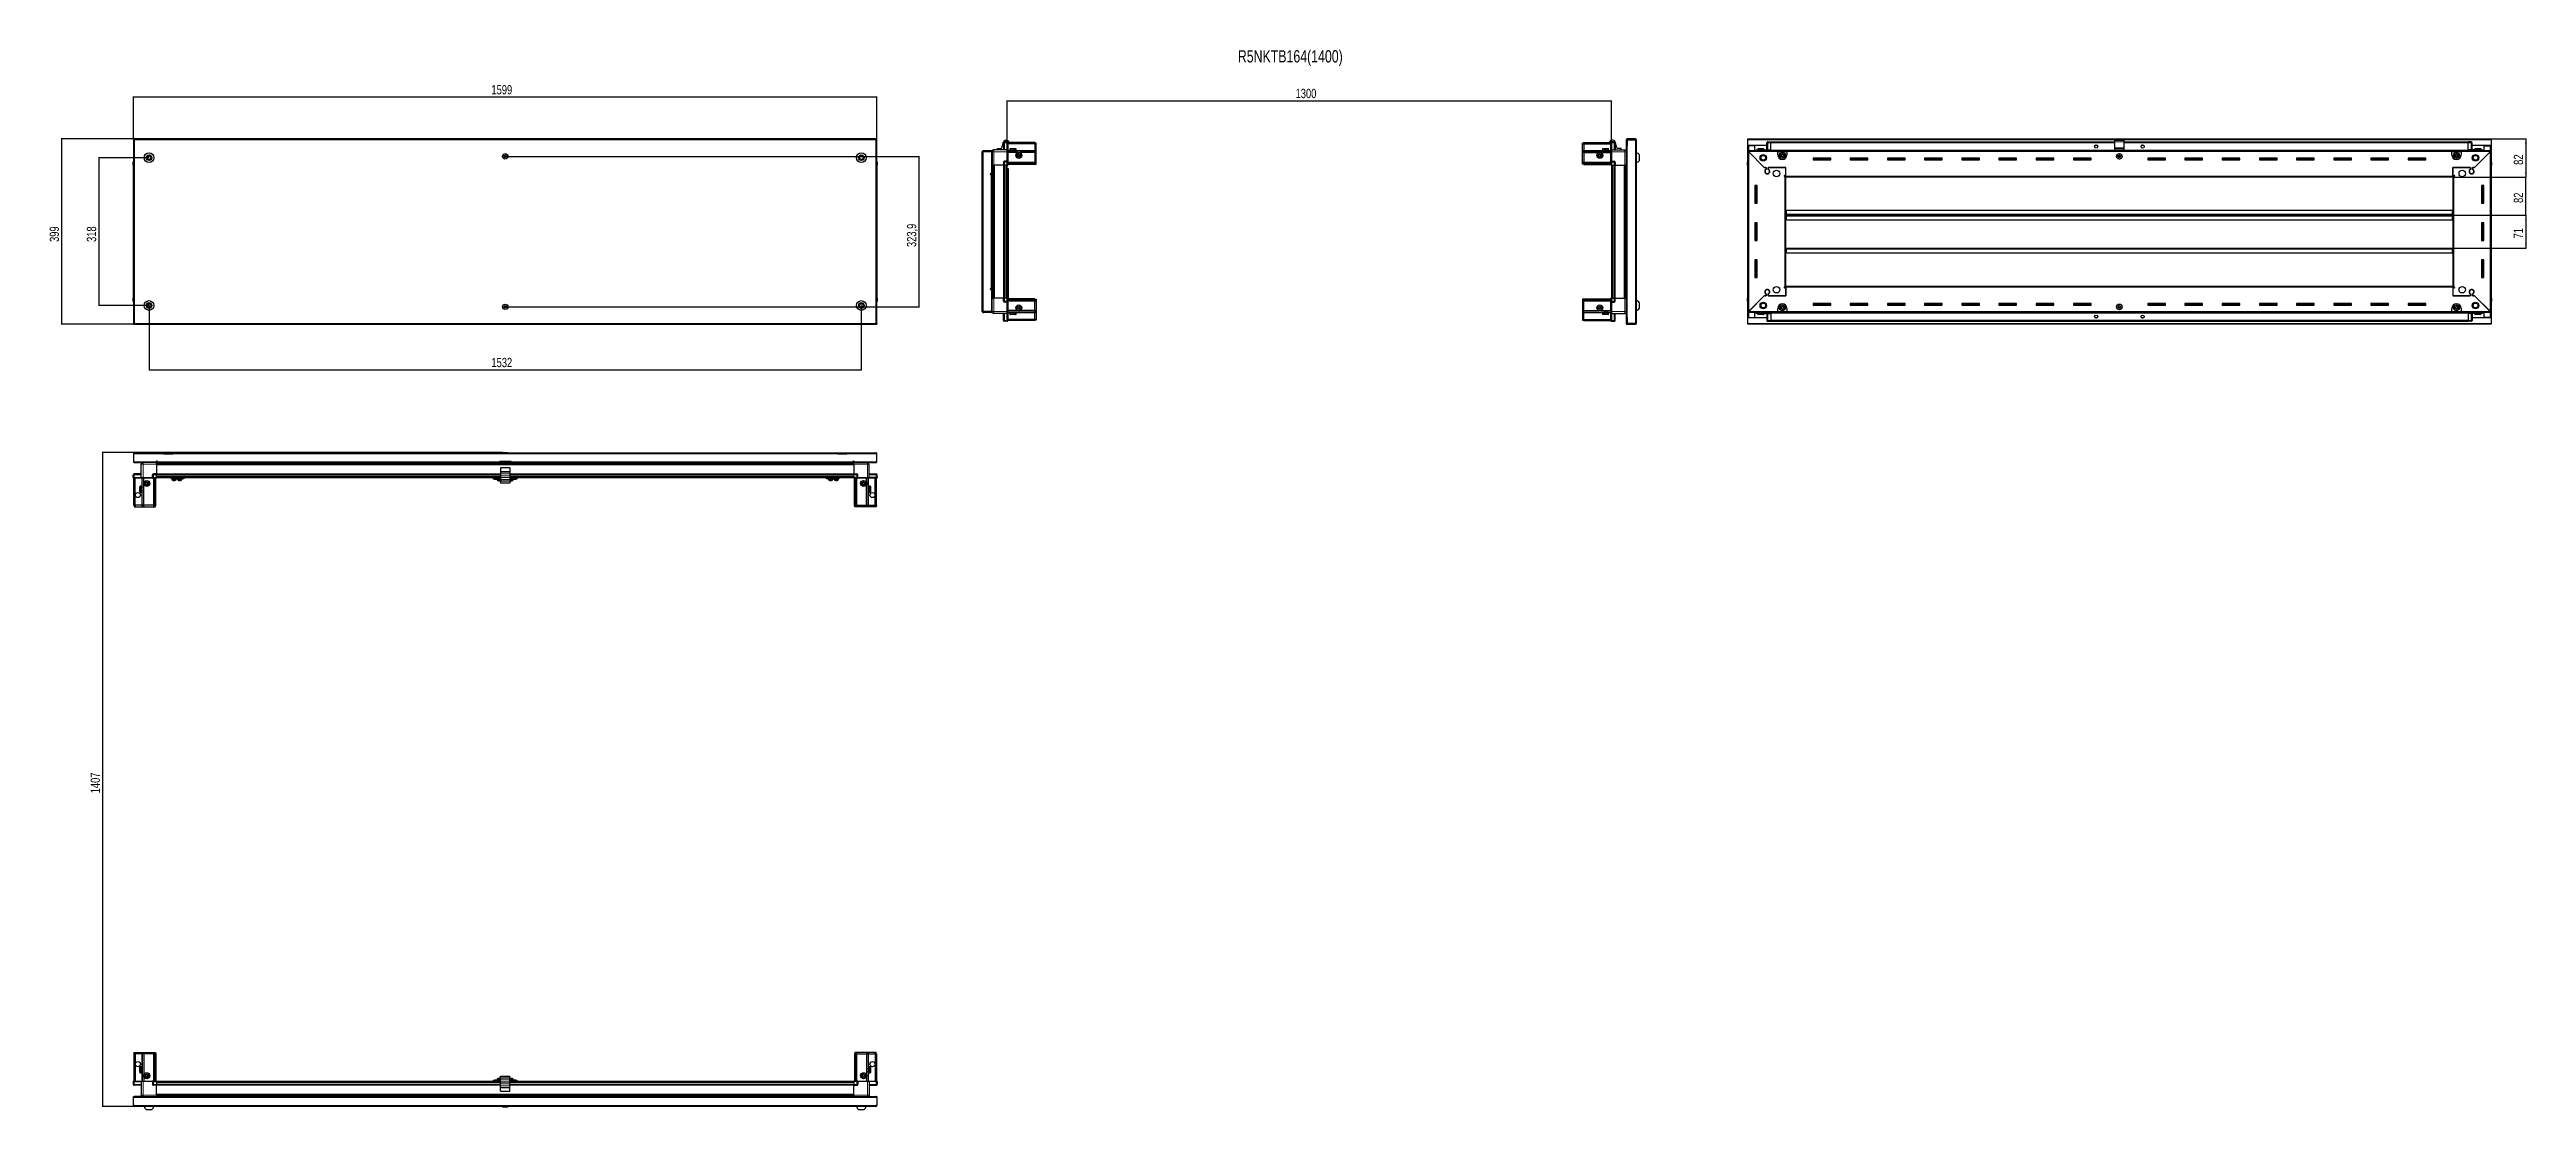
# Model space of a CAD drawing. Header units: millimetres. Extents: x 1132 to 6460, y -442 to 1839.
import ezdxf

# ---------------------------------------------------------------- set-up
doc = ezdxf.new("R2010")
doc.units = ezdxf.units.MM
doc.layers.add('FORMAT', color=7, linetype='Continuous')
doc.styles.add('SLDTEXTSTYLE0', font='TXT', dxfattribs={"width": 0.75})
doc.dimstyles.new('SLDDIMSTYLE0', dxfattribs={"dimtxt": 20, "dimasz": 10, "dimexe": 0, "dimexo": 0.0625, "dimgap": 5, "dimtad": 2, "dimdec": 1, "dimrnd": 1e-09, "dimzin": 12, "dimdsep": 46, "dimtxsty": 'SLDTEXTSTYLE0', "dimsah": 1, "dimcen": 0.09, "dimadec": 0, "dimazin": 3, "dimtfac": 1, "dimtofl": 0, "dimtmove": 0, "dimatfit": 3, "dimfxl": 0, "dimfrac": 2, "dimtolj": 1, "dimtzin": 12, "dimarcsym": 0})

msp = doc.modelspace()

# ---------------------------------------------------------------- texts
at = {"layer": 'FORMAT', "insert": (3688.35, 1837.61), "char_height": 26.4583, "attachment_point": 1, "style": 'SLDTEXTSTYLE0'}
msp.add_mtext('R5NKTB164(1400)', dxfattribs=at)

# ---------------------------------------------------------------- blocks, each defined once
blk = doc.blocks.new('_D')
at = {"layer": 'FORMAT'}
for p, q in [((1313, 1646.6), (1157.5, 1646.6)), ((1158.5, 1247.6), (1158.5, 1646.6)), ((1313, 1247.6), (1157.5, 1247.6))]:
    blk.add_line(p, q, dxfattribs=at)
for points in [[(1158.5, 1646.6), (1156.9, 1636.6), (1160, 1636.6)], [(1158.5, 1247.6), (1160, 1257.6), (1156.9, 1257.6)]]:
    blk.add_solid(points, dxfattribs=at)
at = {"layer": 'FORMAT', "insert": (1132.7, 1424.9), "char_height": 20, "attachment_point": 1, "rotation": 90, "style": 'SLDTEXTSTYLE0'}
blk.add_mtext('399', dxfattribs=at)
blk = doc.blocks.new('_D_1')
at = {"layer": 'FORMAT'}
for p, q in [((1313, 1646.6), (1313, 1737.6)), ((2912, 1736.6), (1313, 1736.6)), ((2912, 1646.6), (2912, 1737.6))]:
    blk.add_line(p, q, dxfattribs=at)
for points in [[(1313, 1736.6), (1323, 1735.1), (1323, 1738.1)], [(2912, 1736.6), (2902, 1738.1), (2902, 1735.1)]]:
    blk.add_solid(points, dxfattribs=at)
at = {"layer": 'FORMAT', "insert": (2082.9, 1762.4), "char_height": 20, "attachment_point": 1, "style": 'SLDTEXTSTYLE0'}
blk.add_mtext('1599', dxfattribs=at)
blk = doc.blocks.new('_D_2')
at = {"layer": 'FORMAT'}
for p, q in [((1346.5, 1288.1), (1346.5, 1148.6)), ((2878.5, 1288.1), (2878.5, 1148.6)), ((1346.5, 1149.6), (2878.5, 1149.6))]:
    blk.add_line(p, q, dxfattribs=at)
for points in [[(1346.5, 1149.6), (1356.5, 1148.1), (1356.5, 1151.1)], [(2878.5, 1149.6), (2868.5, 1151.1), (2868.5, 1148.1)]]:
    blk.add_solid(points, dxfattribs=at)
at = {"layer": 'FORMAT', "insert": (2082.9, 1175.4), "char_height": 20, "attachment_point": 1, "style": 'SLDTEXTSTYLE0'}
blk.add_mtext('1532', dxfattribs=at)
blk = doc.blocks.new('_D_3')
at = {"layer": 'FORMAT'}
for p, q in [((2112.5, 1609.1), (3003.5, 1609.1)), ((3002.5, 1609.1), (3002.5, 1285.3)), ((2112.5, 1285.3), (3003.5, 1285.3))]:
    blk.add_line(p, q, dxfattribs=at)
for points in [[(3002.5, 1609.1), (3001, 1599.1), (3004, 1599.1)], [(3002.5, 1285.3), (3004, 1295.3), (3001, 1295.3)]]:
    blk.add_solid(points, dxfattribs=at)
at = {"layer": 'FORMAT', "insert": (2976.7, 1413.9), "char_height": 20, "attachment_point": 1, "rotation": 90, "style": 'SLDTEXTSTYLE0'}
blk.add_mtext('323,9', dxfattribs=at)
blk = doc.blocks.new('_D_4')
at = {"layer": 'FORMAT'}
for p, q in [((1346.5, 1606.1), (1237.5, 1606.1)), ((1238.5, 1606.1), (1238.5, 1288.1)), ((1346.5, 1288.1), (1237.5, 1288.1))]:
    blk.add_line(p, q, dxfattribs=at)
for points in [[(1238.5, 1606.1), (1236.9, 1596.1), (1240, 1596.1)], [(1238.5, 1288.1), (1240, 1298.1), (1236.9, 1298.1)]]:
    blk.add_solid(points, dxfattribs=at)
at = {"layer": 'FORMAT', "insert": (1212.7, 1424.9), "char_height": 20, "attachment_point": 1, "rotation": 90, "style": 'SLDTEXTSTYLE0'}
blk.add_mtext('318', dxfattribs=at)
blk = doc.blocks.new('_D_5')
at = {"layer": 'FORMAT'}
for p, q in [((3192.1, 1590.1), (3192.1, 1729.6)), ((3192.1, 1728.6), (4492.1, 1728.6)), ((4492.1, 1590.1), (4492.1, 1729.6))]:
    blk.add_line(p, q, dxfattribs=at)
for points in [[(3192.1, 1728.6), (3202.1, 1727.1), (3202.1, 1730.1)], [(4492.1, 1728.6), (4482.1, 1730.1), (4482.1, 1727.1)]]:
    blk.add_solid(points, dxfattribs=at)
at = {"layer": 'FORMAT', "insert": (3812.6, 1754.4), "char_height": 20, "attachment_point": 1, "style": 'SLDTEXTSTYLE0'}
blk.add_mtext('1300', dxfattribs=at)
blk = doc.blocks.new('_D_6')
at = {"layer": 'FORMAT'}
for p, q in [((6384, 1646.6), (6459.5, 1646.6)), ((6458.5, 1646.6), (6458.5, 1564.6)), ((6302, 1564.6), (6459.5, 1564.6))]:
    blk.add_line(p, q, dxfattribs=at)
for points in [[(6458.5, 1646.6), (6457, 1636.6), (6460.1, 1636.6)], [(6458.5, 1564.6), (6460.1, 1574.6), (6457, 1574.6)]]:
    blk.add_solid(points, dxfattribs=at)
at = {"layer": 'FORMAT', "insert": (6432.8, 1590.8), "char_height": 20, "attachment_point": 1, "rotation": 90, "style": 'SLDTEXTSTYLE0'}
blk.add_mtext('82', dxfattribs=at)
blk = doc.blocks.new('_D_7')
at = {"layer": 'FORMAT'}
for p, q in [((6302, 1564.6), (6459.5, 1564.6)), ((6458.5, 1482.6), (6458.5, 1564.6)), ((6301, 1482.6), (6459.5, 1482.6))]:
    blk.add_line(p, q, dxfattribs=at)
for points in [[(6458.5, 1564.6), (6457, 1554.6), (6460.1, 1554.6)], [(6458.5, 1482.6), (6460.1, 1492.6), (6457, 1492.6)]]:
    blk.add_solid(points, dxfattribs=at)
at = {"layer": 'FORMAT', "insert": (6432.8, 1508.8), "char_height": 20, "attachment_point": 1, "rotation": 90, "style": 'SLDTEXTSTYLE0'}
blk.add_mtext('82', dxfattribs=at)
blk = doc.blocks.new('_D_8')
at = {"layer": 'FORMAT'}
for p, q in [((6301, 1482.6), (6459.5, 1482.6)), ((6458.5, 1482.6), (6458.5, 1411.6)), ((6301, 1411.6), (6459.5, 1411.6))]:
    blk.add_line(p, q, dxfattribs=at)
for points in [[(6458.5, 1482.6), (6457, 1472.6), (6460.1, 1472.6)], [(6458.5, 1411.6), (6460.1, 1421.6), (6457, 1421.6)]]:
    blk.add_solid(points, dxfattribs=at)
at = {"layer": 'FORMAT', "insert": (6432.8, 1432.3), "char_height": 20, "attachment_point": 1, "rotation": 90, "style": 'SLDTEXTSTYLE0'}
blk.add_mtext('71', dxfattribs=at)
blk = doc.blocks.new('_D_9')
at = {"layer": 'FORMAT'}
for p, q in [((2106.7, 971.4), (1245.5, 971.4)), ((1246.5, 971.4), (1246.5, -435.6)), ((1315.1, -435.6), (1245.5, -435.6))]:
    blk.add_line(p, q, dxfattribs=at)
for points in [[(1246.5, 971.4), (1244.9, 961.4), (1248, 961.4)], [(1246.5, -435.6), (1248, -425.6), (1244.9, -425.6)]]:
    blk.add_solid(points, dxfattribs=at)
at = {"layer": 'FORMAT', "insert": (1220.7, 238.4), "char_height": 20, "attachment_point": 1, "rotation": 90, "style": 'SLDTEXTSTYLE0'}
blk.add_mtext('1407', dxfattribs=at)

# ---------------------------------------------------------------- dimensions: what is measured, and where the dimension line sits
at = {"layer": 'FORMAT'}
dim = msp.add_linear_dim(base=(1312.99, 1736.6), p1=(2911.99, 1646.6), p2=(1312.99, 1646.6), dimstyle='SLDDIMSTYLE0', dxfattribs=at)
dim.commit()
dim.dimension.update_dxf_attribs({"geometry": '_D_1', "text_midpoint": (2112.49, 1736.6), "dimtype": 160})
for base, p1, p2, angle, picture, middle in [((4492.11, 1728.6), (3192.11, 1590.1), (4492.11, 1590.1), 0, '_D_5', (3842.11, 1728.6)), ((1158.49, 1646.6), (1312.99, 1247.6), (1312.99, 1646.6), 90, '_D', (1158.49, 1447.1)), ((1238.49, 1288.1), (1346.49, 1606.1), (1346.49, 1288.1), 90, '_D_4', (1238.49, 1447.1)), ((3002.48881076, 1285.25434732), (2112.48845386, 1609.10434732), (2112.48845386, 1285.25434732), 90, '_D_3', (3002.48881076, 1447.17934732)), ((6458.53, 1564.6), (6384.03, 1646.6), (6302.03, 1564.6), 90, '_D_6', (6458.53, 1605.6)), ((6458.53, 1564.6), (6301.03, 1482.6), (6302.03, 1564.6), 90, '_D_7', (6458.53, 1523.6)), ((6458.53, 1411.6), (6301.03, 1482.6), (6301.03, 1411.6), 90, '_D_8', (6458.53, 1447.1)), ((2878.49, 1149.6), (1346.49, 1288.1), (2878.49, 1288.1), 0, '_D_2', (2112.49, 1149.6)), ((1246.49, -435.56), (2106.7, 971.44), (1315.09, -435.56), 90, '_D_9', (1246.49, 267.94))]:
    dim = msp.add_linear_dim(base=base, p1=p1, p2=p2, angle=angle, dimstyle='SLDDIMSTYLE0', dxfattribs=at)
    dim.commit()
    dim.dimension.update_dxf_attribs({"geometry": picture, "text_midpoint": middle, "dimtype": 160})

# ---------------------------------------------------------------- linework, layer by layer
at = {"color": 7, "linetype": 'Continuous', "lineweight": 25}
for p, q in [((1315.09, 1646.6), (1312.99, 1646.6)), ((1312.99, 1645.1), (1312.99, 1646.6)), ((1312.99, 1645.1), (1315.09, 1645.1)), ((1312.99, 1645.1), (1312.99, 1644.5)), ((1312.99, 1644.5), (1312.99, 1249.7)), ((1312.99, 1644.5), (1315.09, 1644.5)), ((1315.09, 1646.6), (1315.09, 1644.5)), ((2909.89, 1646.6), (1315.09, 1646.6)), ((2909.89, 1644.5), (2909.89, 1646.6)), ((2911.99, 1646.6), (2909.89, 1646.6)), ((2909.89, 1645.1), (2911.99, 1645.1)), ((2909.89, 1644.5), (2911.99, 1644.5)), ((2911.99, 1645.1), (2911.99, 1646.6)), ((2911.99, 1644.5), (2911.99, 1645.1)), ((2911.99, 1249.7), (2911.99, 1644.5)), ((3138.76, 1614.74), (3138.46, 1614.74)), ((3138.46, 1603.17), (3138.46, 1614.74)), ((3138.46, 1603.17), (3138.76, 1603.17)), ((3140.26, 1619.25), (3138.76, 1619.25)), ((3138.76, 1618.75), (3138.76, 1619.25)), ((3138.76, 1275.45), (3138.76, 1618.75)), ((3140.86, 1619.85), (3140.86, 1621.35)), ((3140.86, 1621.35), (3141.76, 1621.35)), ((3140.86, 1619.85), (3141.76, 1619.85)), ((3140.86, 1619.35), (3158.26, 1619.35)), ((3141.76, 1619.85), (3141.76, 1621.35)), ((3141.76, 1621.35), (3158.26, 1621.35)), ((3141.76, 1619.85), (3158.26, 1619.85)), ((3158.26, 1619.85), (3158.26, 1621.35)), ((3159.76, 1619.35), (3158.26, 1619.35)), ((3158.26, 1619.35), (3158.26, 1571.85)), ((3159.76, 1619.1), (3159.76, 1590.1)), ((3192.26, 1623.1), (3163.26, 1623.1)), ((3171.31, 1623.1), (3171.31, 1626.1)), ((3171.31, 1626.1), (3179.03, 1626.1)), ((3180.48, 1627.19), (3184.25, 1640.34)), ((3184.26, 1638.1), (3184.26, 1623.1)), ((3192.26, 1640.1), (3186.26, 1640.1)), ((3192.26, 1598.6), (3186.26, 1598.6)), ((3188.57, 1643.6), (3191.8, 1643.6)), ((3192.26, 1640.1), (3192.59, 1640.1)), ((3192.26, 1640.1), (3192.26, 1638.1)), ((3192.26, 1623.3), (3192.26, 1638.1)), ((3192.26, 1623.3), (3192.26, 1638.1)), ((3192.26, 1623.1), (3192.26, 1623.3)), ((3192.26, 1623.1), (3193.46, 1623.1)), ((3192.26, 1619.1), (3192.26, 1623.1)), ((3192.26, 1598.8), (3192.26, 1619.1)), ((3192.26, 1598.6), (3192.26, 1598.8)), ((3192.26, 1598.6), (3192.26, 1596.6)), ((3192.26, 1598.6), (3193.46, 1598.6)), ((3193.46, 1639.6), (3192.59, 1640.1)), ((3193.46, 1638.1), (3193.46, 1639.6)), ((3251.76, 1638.6), (3193.46, 1638.6)), ((3193.46, 1638.1), (3193.46, 1623.3)), ((3251.76, 1636.1), (3193.46, 1636.1)), ((3193.46, 1623.3), (3193.46, 1623.1)), ((3193.46, 1623.1), (3193.46, 1619.1)), ((3251.76, 1620.6), (3193.46, 1620.6)), ((3193.46, 1619.1), (3193.46, 1598.8)), ((3214.76, 1617.1), (3193.46, 1617.1)), ((3193.46, 1598.8), (3193.46, 1598.6)), ((3193.46, 1597.93), (3193.46, 1598.6)), ((3196.12, 1640.34), (3196.62, 1638.6)), ((3198.26, 1625), (3198.26, 1622.6)), ((3198.26, 1622.6), (3198.26, 1622.1)), ((3198.26, 1622.1), (3198.39, 1622.1)), ((3198.58, 1622.6), (3198.39, 1622.6)), ((3198.39, 1622.6), (3198.39, 1622.1)), ((3198.39, 1622.1), (3198.58, 1622.1)), ((3198.58, 1622.6), (3198.58, 1622.1)), ((3198.58, 1622.1), (3199.11, 1622.1)), ((3199.06, 1625.8), (3206.23, 1625.8)), ((3199.51, 1622.6), (3199.11, 1622.6)), ((3199.11, 1622.6), (3199.11, 1622.1)), ((3199.11, 1622.1), (3199.51, 1622.1)), ((3199.51, 1622.6), (3199.51, 1622.1)), ((3199.51, 1622.1), (3200.38, 1622.1)), ((3200.36, 1622.1), (3200.36, 1622)), ((3200.36, 1622), (3209.16, 1622)), ((3200.95, 1622.6), (3200.38, 1622.6)), ((3200.38, 1622.6), (3200.38, 1622.1)), ((3200.38, 1622.1), (3200.95, 1622.1)), ((3200.76, 1621.6), (3201.45, 1621.12)), ((3200.76, 1621.6), (3205.79, 1621.6)), ((3201.45, 1621.12), (3200.76, 1620.64)), ((3200.76, 1620.64), (3200.76, 1620.6)), ((3200.76, 1620.64), (3205.79, 1620.64)), ((3200.95, 1622.6), (3200.95, 1622.1)), ((3200.95, 1622.1), (3202.08, 1622.1)), ((3201.45, 1621.12), (3205.61, 1621.12)), ((3202.77, 1622.6), (3202.08, 1622.6)), ((3202.08, 1622.6), (3202.08, 1622.1)), ((3202.08, 1622.1), (3202.77, 1622.1)), ((3202.77, 1622.6), (3202.77, 1622.1)), ((3202.77, 1622.1), (3204.04, 1622.1)), ((3204.78, 1622.6), (3204.04, 1622.6)), ((3204.04, 1622.6), (3204.04, 1622.1)), ((3204.04, 1622.1), (3204.27, 1622.1)), ((3204.27, 1622.6), (3204.27, 1622.1)), ((3204.77, 1622.6), (3204.77, 1622.1)), ((3204.77, 1622.1), (3204.78, 1622.1)), ((3204.78, 1622.6), (3204.78, 1622.1)), ((3204.78, 1622.1), (3206.07, 1622.1)), ((3205.61, 1621.12), (3208.07, 1621.12)), ((3205.79, 1621.6), (3208.76, 1621.6)), ((3205.79, 1620.64), (3208.76, 1620.64)), ((3206.79, 1622.6), (3206.07, 1622.6)), ((3206.07, 1622.6), (3206.07, 1622.1)), ((3206.13, 1622.6), (3206.13, 1622.1)), ((3206.13, 1622.1), (3206.79, 1622.1)), ((3206.23, 1625.8), (3210.46, 1625.8)), ((3206.79, 1622.6), (3206.79, 1622.1)), ((3206.79, 1622.1), (3207.97, 1622.1)), ((3208.59, 1622.6), (3207.97, 1622.6)), ((3207.97, 1622.6), (3207.97, 1622.1)), ((3207.97, 1622.1), (3208.59, 1622.1)), ((3208.07, 1621.12), (3208.76, 1621.6)), ((3208.76, 1620.64), (3208.07, 1621.12)), ((3208.59, 1622.6), (3208.59, 1622.1)), ((3208.59, 1622.1), (3209.56, 1622.1)), ((3208.76, 1620.6), (3208.76, 1620.64)), ((3209.16, 1622), (3209.16, 1622.1)), ((3210.03, 1622.6), (3209.56, 1622.6)), ((3209.56, 1622.6), (3209.56, 1622.1)), ((3209.56, 1622.1), (3210.03, 1622.1)), ((3210.03, 1622.6), (3210.03, 1622.1)), ((3210.03, 1622.1), (3210.68, 1622.1)), ((3210.95, 1622.6), (3210.68, 1622.6)), ((3210.68, 1622.6), (3210.68, 1622.1)), ((3210.68, 1622.1), (3210.95, 1622.1)), ((3210.95, 1622.6), (3210.95, 1622.1)), ((3210.95, 1622.1), (3211.22, 1622.1)), ((3211.26, 1622.6), (3211.22, 1622.6)), ((3211.22, 1622.6), (3211.22, 1622.1)), ((3211.22, 1622.1), (3211.26, 1622.1)), ((3211.26, 1622.6), (3211.26, 1625)), ((3211.26, 1622.6), (3211.26, 1622.1)), ((3251.76, 1617.1), (3219.76, 1617.1)), ((3251.76, 1638.6), (3251.76, 1636.1)), ((3254.76, 1637.8), (3251.76, 1638.6)), ((3251.76, 1636.1), (3251.76, 1621.6)), ((3254.76, 1635.95), (3251.76, 1636.1)), ((3251.76, 1621.6), (3251.76, 1620.6)), ((3251.76, 1620.6), (3251.76, 1617.1)), ((3254.76, 1619.8), (3251.76, 1620.6)), ((3251.76, 1617.1), (3251.76, 1596.6)), ((3251.76, 1617.1), (3254.76, 1616.77)), ((3254.76, 1635.95), (3254.76, 1637.8)), ((3254.76, 1621.6), (3254.76, 1635.95)), ((3254.76, 1619.8), (3254.76, 1621.6)), ((3254.76, 1616.77), (3254.76, 1619.8)), ((3254.76, 1596.6), (3254.76, 1616.77)), ((4429.46, 1637.8), (4432.46, 1638.6)), ((4429.46, 1635.95), (4429.46, 1637.8)), ((4429.46, 1635.95), (4432.46, 1636.1)), ((4429.46, 1621.6), (4429.46, 1635.95)), ((4429.46, 1619.8), (4429.46, 1621.6)), ((4429.46, 1619.8), (4432.46, 1620.6)), ((4429.46, 1616.77), (4429.46, 1619.8)), ((4432.46, 1617.1), (4429.46, 1616.77)), ((4429.46, 1596.6), (4429.46, 1616.77)), ((4432.46, 1638.6), (4432.46, 1636.1)), ((4432.46, 1638.6), (4490.76, 1638.6)), ((4432.46, 1636.1), (4432.46, 1621.6)), ((4432.46, 1636.1), (4490.76, 1636.1)), ((4432.46, 1621.6), (4432.46, 1620.6)), ((4432.46, 1620.6), (4432.46, 1617.1)), ((4432.46, 1620.6), (4490.76, 1620.6)), ((4432.46, 1617.1), (4432.46, 1596.6)), ((4432.46, 1617.1), (4464.46, 1617.1)), ((4469.46, 1617.1), (4490.76, 1617.1)), ((4472.96, 1625), (4472.96, 1622.1)), ((4472.96, 1622.1), (4472.99, 1622.1)), ((4473.11, 1622.6), (4472.99, 1622.6)), ((4472.99, 1622.6), (4472.99, 1622.1)), ((4472.99, 1622.1), (4473.11, 1622.1)), ((4473.11, 1622.6), (4473.11, 1622.1)), ((4473.11, 1622.1), (4473.52, 1622.1)), ((4473.86, 1622.6), (4473.52, 1622.6)), ((4473.52, 1622.6), (4473.52, 1622.1)), ((4473.52, 1622.1), (4473.86, 1622.1)), ((4473.76, 1625.8), (4485.16, 1625.8)), ((4473.86, 1622.6), (4473.86, 1622.1)), ((4473.86, 1622.1), (4474.64, 1622.1)), ((4475.16, 1622.6), (4474.64, 1622.6)), ((4474.64, 1622.6), (4474.64, 1622.1)), ((4474.64, 1622.1), (4475.16, 1622.1)), ((4475.06, 1622.1), (4475.06, 1622)), ((4475.06, 1622), (4483.86, 1622)), ((4475.16, 1622.6), (4475.16, 1622.1)), ((4475.16, 1622.1), (4476.22, 1622.1)), ((4475.46, 1621.6), (4476.15, 1621.12)), ((4475.46, 1621.6), (4483.46, 1621.6)), ((4476.15, 1621.12), (4475.46, 1620.64)), ((4475.46, 1620.64), (4475.46, 1620.6)), ((4475.46, 1620.64), (4483.46, 1620.64)), ((4476.15, 1621.12), (4482.77, 1621.12)), ((4476.88, 1622.6), (4476.22, 1622.6)), ((4476.22, 1622.6), (4476.22, 1622.1)), ((4476.22, 1622.1), (4476.88, 1622.1)), ((4476.88, 1622.6), (4476.88, 1622.1)), ((4476.88, 1622.1), (4478.12, 1622.1)), ((4478.85, 1622.6), (4478.12, 1622.6)), ((4478.12, 1622.6), (4478.12, 1622.1)), ((4478.12, 1622.1), (4478.55, 1622.1)), ((4478.55, 1622.6), (4478.55, 1622.1)), ((4478.85, 1622.6), (4478.85, 1622.1)), ((4478.85, 1622.1), (4480.15, 1622.1)), ((4480.88, 1622.6), (4480.15, 1622.6)), ((4480.15, 1622.6), (4480.15, 1622.1)), ((4480.42, 1622.6), (4480.42, 1622.1)), ((4480.42, 1622.1), (4480.88, 1622.1)), ((4480.88, 1622.6), (4480.88, 1622.1)), ((4480.88, 1622.1), (4482.11, 1622.1)), ((4482.77, 1622.6), (4482.11, 1622.6)), ((4482.11, 1622.6), (4482.11, 1622.1)), ((4482.11, 1622.1), (4482.77, 1622.1)), ((4482.77, 1622.6), (4482.77, 1622.1)), ((4482.77, 1622.1), (4483.82, 1622.1)), ((4482.77, 1621.12), (4483.46, 1621.6)), ((4483.46, 1620.64), (4482.77, 1621.12)), ((4483.46, 1620.6), (4483.46, 1620.64)), ((4484.34, 1622.6), (4483.82, 1622.6)), ((4483.82, 1622.6), (4483.82, 1622.1)), ((4483.82, 1622.1), (4484.34, 1622.1)), ((4483.86, 1622), (4483.86, 1622.1)), ((4484.34, 1622.6), (4484.34, 1622.1)), ((4484.34, 1622.1), (4485.09, 1622.1)), ((4485.42, 1622.6), (4485.09, 1622.6)), ((4485.09, 1622.6), (4485.09, 1622.1)), ((4485.09, 1622.1), (4485.42, 1622.1)), ((4485.42, 1622.6), (4485.42, 1622.1)), ((4485.42, 1622.1), (4485.82, 1622.1)), ((4485.93, 1622.6), (4485.82, 1622.6)), ((4485.82, 1622.6), (4485.82, 1622.1)), ((4485.82, 1622.1), (4485.93, 1622.1)), ((4485.93, 1622.6), (4485.93, 1622.1)), ((4485.93, 1622.1), (4485.96, 1622.1)), ((4485.96, 1622.1), (4485.96, 1625)), ((4488.09, 1640.34), (4487.59, 1638.6)), ((4491.62, 1640.1), (4490.76, 1639.6)), ((4490.76, 1639.6), (4490.76, 1638.1)), ((4490.76, 1623.3), (4490.76, 1638.1)), ((4490.76, 1623.1), (4490.76, 1623.3)), ((4491.96, 1623.1), (4490.76, 1623.1)), ((4490.76, 1619.1), (4490.76, 1623.1)), ((4490.76, 1598.8), (4490.76, 1619.1)), ((4490.76, 1598.6), (4490.76, 1598.8)), ((4491.96, 1598.6), (4490.76, 1598.6)), ((4490.76, 1598.6), (4490.76, 1597.93)), ((4491.96, 1640.1), (4491.62, 1640.1)), ((4491.96, 1638.1), (4491.96, 1640.1)), ((4491.96, 1640.1), (4497.96, 1640.1)), ((4491.96, 1638.1), (4491.96, 1623.3)), ((4491.96, 1623.3), (4491.96, 1623.1)), ((4491.96, 1623.1), (4491.96, 1619.1)), ((4491.96, 1623.1), (4520.96, 1623.1)), ((4491.96, 1619.1), (4491.96, 1598.8)), ((4491.96, 1598.8), (4491.96, 1598.6)), ((4491.96, 1596.6), (4491.96, 1598.6)), ((4491.96, 1598.6), (4497.96, 1598.6)), ((4491.96, 1596.6), (4491.96, 1598.6)), ((4495.64, 1643.6), (4492.42, 1643.6)), ((4499.96, 1638.1), (4499.96, 1623.1)), ((4503.74, 1627.19), (4499.97, 1640.34)), ((4512.91, 1626.1), (4505.18, 1626.1)), ((4512.91, 1623.1), (4512.91, 1626.1)), ((4523.86, 1631.6), (4523.86, 1262.6)), ((4523.86, 1631.6), (4525.96, 1631.6)), ((4523.96, 1644.5), (4523.96, 1632.1)), ((4523.96, 1632.1), (4525.46, 1632.1)), ((4525.46, 1644.5), (4525.46, 1632.1)), ((4525.96, 1631.6), (4525.96, 1644.5)), ((4525.96, 1644.5), (4543.36, 1644.5)), ((4543.36, 1646.6), (4526.06, 1646.6)), ((4543.36, 1645.1), (4526.06, 1645.1)), ((4543.36, 1645.1), (4543.36, 1646.6)), ((4543.36, 1644.5), (4545.46, 1644.5)), ((4545.46, 1644.5), (4545.46, 1249.7)), ((4552.06, 1600.1), (4552.06, 1612.1)), ((4785.03, 1646.6), (6384.03, 1646.6)), ((4785.03, 1644.5), (4785.03, 1646.6)), ((4785.03, 1632.1), (4785.03, 1644.5)), ((4826.03, 1632.1), (4785.03, 1632.1)), ((4785.03, 1631.6), (4785.03, 1632.1)), ((4785.03, 1631.6), (4787.13, 1631.6)), ((4785.03, 1621.35), (4785.03, 1631.6)), ((4785.03, 1619.85), (4785.03, 1621.35)), ((4785.03, 1621.35), (4786.03, 1621.35)), ((4785.03, 1619.35), (4785.03, 1619.85)), ((4785.03, 1619.85), (4786.03, 1619.85)), ((4785.03, 1274.85), (4785.03, 1619.35)), ((4786.53, 1619.35), (4785.03, 1619.35)), ((4786.03, 1619.85), (4786.03, 1621.35)), ((4786.03, 1621.35), (4849.53, 1621.35)), ((4786.53, 1631.6), (4786.53, 1632.1)), ((4786.63, 1619.25), (4820.53, 1585.35)), ((4800.03, 1631.6), (4787.13, 1631.6)), ((4821.23, 1584.65), (4787.13, 1618.75)), ((4800.03, 1621.35), (4800.03, 1631.6)), ((4805.53, 1623.1), (4834.53, 1623.1)), ((4807.03, 1625), (4807.03, 1623.1)), ((4807.83, 1625.8), (4819.23, 1625.8)), ((4820.03, 1623.1), (4820.03, 1625)), ((4826.03, 1623.1), (4826.03, 1638.1)), ((4826.71, 1639.6), (4826.71, 1639.6)), ((4828.03, 1640.1), (4834.53, 1640.1)), ((4828.03, 1640.1), (4834.53, 1640.1)), ((4834.53, 1640.1), (4834.53, 1640.1)), ((4834.53, 1640.1), (4834.53, 1640.1)), ((4834.53, 1640.1), (4834.53, 1638.1)), ((5574.53, 1639.95), (4834.53, 1639.95)), ((4834.53, 1623.1), (4834.53, 1638.1)), ((4834.53, 1623.1), (4834.53, 1622.6)), ((4834.53, 1621.95), (6334.53, 1621.95)), ((4849.53, 1619.25), (4849.53, 1621.35)), ((4849.53, 1621.35), (4869.53, 1621.35)), ((4849.53, 1619.85), (4869.53, 1619.85)), ((4849.53, 1612.35), (4849.53, 1619.25)), ((4869.53, 1621.35), (6299.53, 1621.35)), ((4869.53, 1621.35), (4869.53, 1619.25)), ((4869.53, 1619.25), (4869.53, 1612.35)), ((4963.53, 1605.1), (4925.53, 1605.1)), ((4925.53, 1605.1), (4925.53, 1601.6)), ((4963.53, 1602.35), (4925.53, 1602.35)), ((4925.53, 1601.6), (4963.53, 1601.6)), ((4963.53, 1601.6), (4963.53, 1605.1)), ((5043.53, 1605.1), (5005.53, 1605.1)), ((5005.53, 1605.1), (5005.53, 1601.6)), ((5043.53, 1602.35), (5005.53, 1602.35)), ((5005.53, 1601.6), (5043.53, 1601.6)), ((5043.53, 1601.6), (5043.53, 1605.1)), ((5123.53, 1605.1), (5085.53, 1605.1)), ((5085.53, 1605.1), (5085.53, 1601.6)), ((5123.53, 1602.35), (5085.53, 1602.35)), ((5085.53, 1601.6), (5123.53, 1601.6)), ((5123.53, 1601.6), (5123.53, 1605.1)), ((5203.53, 1605.1), (5165.53, 1605.1)), ((5165.53, 1605.1), (5165.53, 1601.6)), ((5203.53, 1602.35), (5165.53, 1602.35)), ((5165.53, 1601.6), (5203.53, 1601.6)), ((5203.53, 1601.6), (5203.53, 1605.1)), ((5283.53, 1605.1), (5245.53, 1605.1)), ((5245.53, 1605.1), (5245.53, 1601.6)), ((5283.53, 1602.35), (5245.53, 1602.35)), ((5245.53, 1601.6), (5283.53, 1601.6)), ((5283.53, 1601.6), (5283.53, 1605.1)), ((5363.53, 1605.1), (5325.53, 1605.1)), ((5325.53, 1605.1), (5325.53, 1601.6)), ((5363.53, 1602.35), (5325.53, 1602.35)), ((5325.53, 1601.6), (5363.53, 1601.6)), ((5363.53, 1601.6), (5363.53, 1605.1)), ((5443.53, 1605.1), (5405.53, 1605.1)), ((5405.53, 1605.1), (5405.53, 1601.6)), ((5443.53, 1602.35), (5405.53, 1602.35)), ((5405.53, 1601.6), (5443.53, 1601.6)), ((5443.53, 1601.6), (5443.53, 1605.1)), ((5523.53, 1605.1), (5485.53, 1605.1)), ((5485.53, 1605.1), (5485.53, 1601.6)), ((5523.53, 1602.35), (5485.53, 1602.35)), ((5485.53, 1601.6), (5523.53, 1601.6)), ((5523.53, 1601.6), (5523.53, 1605.1)), ((5537.41, 1632.1), (5531.66, 1632.1)), ((5574.53, 1643.6), (5594.53, 1643.6)), ((5574.53, 1640.34), (5574.53, 1643.6)), ((5574.53, 1627.19), (5574.53, 1640.34)), ((5574.53, 1626.1), (5574.53, 1627.19)), ((5574.53, 1626.1), (5594.53, 1626.1)), ((5574.53, 1622.6), (5574.53, 1626.1)), ((5574.53, 1622.6), (5594.53, 1622.6)), ((5578.53, 1622.6), (5578.53, 1621.95)), ((5581.03, 1621.95), (5581.03, 1622.6)), ((5588.03, 1621.95), (5588.03, 1622.6)), ((5590.53, 1621.95), (5590.53, 1622.6)), ((5594.53, 1640.34), (5594.53, 1643.6)), ((5594.53, 1627.19), (5594.53, 1640.34)), ((6334.53, 1639.95), (5594.53, 1639.95)), ((5594.53, 1626.1), (5594.53, 1627.19)), ((5594.53, 1622.6), (5594.53, 1626.1)), ((5637.41, 1632.1), (5631.66, 1632.1)), ((5683.53, 1605.1), (5645.53, 1605.1)), ((5645.53, 1605.1), (5645.53, 1601.6)), ((5683.53, 1602.35), (5645.53, 1602.35)), ((5645.53, 1601.6), (5683.53, 1601.6)), ((5683.53, 1601.6), (5683.53, 1605.1)), ((5763.53, 1605.1), (5725.53, 1605.1)), ((5725.53, 1605.1), (5725.53, 1601.6)), ((5763.53, 1602.35), (5725.53, 1602.35)), ((5725.53, 1601.6), (5763.53, 1601.6)), ((5763.53, 1601.6), (5763.53, 1605.1)), ((5843.53, 1605.1), (5805.53, 1605.1)), ((5805.53, 1605.1), (5805.53, 1601.6)), ((5843.53, 1602.35), (5805.53, 1602.35)), ((5805.53, 1601.6), (5843.53, 1601.6)), ((5843.53, 1601.6), (5843.53, 1605.1)), ((5923.53, 1605.1), (5885.53, 1605.1)), ((5885.53, 1605.1), (5885.53, 1601.6)), ((5923.53, 1602.35), (5885.53, 1602.35)), ((5885.53, 1601.6), (5923.53, 1601.6)), ((5923.53, 1601.6), (5923.53, 1605.1)), ((6003.53, 1605.1), (5965.53, 1605.1)), ((5965.53, 1605.1), (5965.53, 1601.6)), ((6003.53, 1602.35), (5965.53, 1602.35)), ((5965.53, 1601.6), (6003.53, 1601.6)), ((6003.53, 1601.6), (6003.53, 1605.1)), ((6083.53, 1605.1), (6045.53, 1605.1)), ((6045.53, 1605.1), (6045.53, 1601.6)), ((6083.53, 1602.35), (6045.53, 1602.35)), ((6045.53, 1601.6), (6083.53, 1601.6)), ((6083.53, 1601.6), (6083.53, 1605.1)), ((6163.53, 1605.1), (6125.53, 1605.1)), ((6125.53, 1605.1), (6125.53, 1601.6)), ((6163.53, 1602.35), (6125.53, 1602.35)), ((6125.53, 1601.6), (6163.53, 1601.6)), ((6163.53, 1601.6), (6163.53, 1605.1)), ((6243.53, 1605.1), (6205.53, 1605.1)), ((6205.53, 1605.1), (6205.53, 1601.6)), ((6243.53, 1602.35), (6205.53, 1602.35)), ((6205.53, 1601.6), (6243.53, 1601.6)), ((6243.53, 1601.6), (6243.53, 1605.1)), ((6299.53, 1619.25), (6299.53, 1621.35)), ((6299.53, 1621.35), (6319.53, 1621.35)), ((6299.53, 1619.85), (6319.53, 1619.85)), ((6299.53, 1612.35), (6299.53, 1619.25)), ((6319.53, 1621.35), (6383.03, 1621.35)), ((6319.53, 1621.35), (6319.53, 1619.25)), ((6319.53, 1619.25), (6319.53, 1612.35)), ((6334.53, 1640.1), (6334.53, 1640.1)), ((6341.03, 1640.1), (6334.53, 1640.1)), ((6341.03, 1640.1), (6334.53, 1640.1)), ((6334.53, 1640.1), (6334.53, 1638.1)), ((6334.53, 1623.1), (6334.53, 1638.1)), ((6334.53, 1623.1), (6334.53, 1622.6)), ((6363.53, 1623.1), (6334.53, 1623.1)), ((6336.03, 1623.04), (6336.03, 1623.1)), ((6343.03, 1638.1), (6343.03, 1638.1)), ((6343.03, 1623.1), (6343.03, 1638.1)), ((6384.03, 1632.1), (6343.03, 1632.1)), ((6381.93, 1618.75), (6347.83, 1584.65)), ((6348.53, 1585.35), (6382.43, 1619.25)), ((6349.03, 1625), (6349.03, 1623.1)), ((6349.83, 1625.8), (6361.23, 1625.8)), ((6362.03, 1623.1), (6362.03, 1625)), ((6369.03, 1631.6), (6381.93, 1631.6)), ((6369.03, 1621.35), (6369.03, 1631.6)), ((6381.93, 1631.6), (6384.03, 1631.6)), ((6382.53, 1631.6), (6382.53, 1632.1)), ((6382.53, 1619.35), (6384.03, 1619.35)), ((6383.03, 1619.85), (6383.03, 1621.35)), ((6383.03, 1621.35), (6384.03, 1621.35)), ((6383.03, 1619.85), (6384.03, 1619.85)), ((6384.03, 1646.6), (6384.03, 1644.5)), ((6384.03, 1644.5), (6384.03, 1632.1)), ((6384.03, 1631.6), (6384.03, 1632.1)), ((6384.03, 1631.6), (6384.03, 1621.35)), ((6384.03, 1619.85), (6384.03, 1621.35)), ((6384.03, 1619.85), (6384.03, 1619.35)), ((6384.03, 1619.35), (6384.03, 1274.85)), ((1312.49, 1596.6), (1312.49, 1590.1)), ((1312.49, 1590.1), (1312.49, 1596.6)), ((1312.49, 1590.1), (1312.49, 1590.1)), ((1312.99, 1590.1), (1312.49, 1590.1)), ((1312.64, 1590.1), (1312.64, 1304.1)), ((2911.99, 1597.93), (2911.99, 1597.93)), ((2911.99, 1590.1), (2912.49, 1590.1)), ((2912.34, 1304.1), (2912.34, 1590.1)), ((2912.49, 1596.6), (2912.49, 1590.1)), ((2912.49, 1590.1), (2912.49, 1596.6)), ((2912.49, 1590.1), (2912.49, 1590.1)), ((2912.49, 1590.1), (2912.49, 1590.1)), ((3158.26, 1571.85), (3156.91, 1571.85)), ((3156.91, 1569.85), (3157.66, 1569.85)), ((3157.66, 1569.85), (3159.76, 1569.85)), ((3158.26, 1592.85), (3159.76, 1592.85)), ((3159.76, 1590.1), (3158.26, 1590.1)), ((3159.76, 1569.85), (3159.76, 1324.35)), ((3160.41, 1304.1), (3160.41, 1590.1)), ((3162.2, 1590.1), (3162.2, 1304.1)), ((3162.23, 1590.1), (3162.23, 1304.1)), ((3184.26, 1590.1), (3163.26, 1590.1)), ((3184.26, 1596.6), (3184.26, 1590.1)), ((3184.26, 1590.1), (3186.26, 1590.1)), ((3184.91, 1304.1), (3184.91, 1590.1)), ((3192.26, 1590.1), (3186.26, 1590.1)), ((3192.11, 1304.1), (3192.11, 1590.1)), ((3192.11, 1583.1), (3194.61, 1583.1)), ((3192.26, 1590.1), (3192.26, 1596.6)), ((3192.26, 1590.1), (3192.26, 1596.6)), ((3192.26, 1590.1), (3192.59, 1590.1)), ((3192.26, 1590.1), (3192.26, 1590.1)), ((3192.59, 1590.1), (3192.59, 1596.6)), ((3193.46, 1590.1), (3192.59, 1590.1)), ((3192.59, 1590.1), (3192.59, 1590.1)), ((3193.46, 1597.93), (3193.46, 1590.1)), ((3251.76, 1595.6), (3193.46, 1595.6)), ((3251.76, 1594.6), (3193.46, 1594.6)), ((3251.76, 1593.1), (3193.46, 1593.1)), ((3251.76, 1591.6), (3193.46, 1591.6)), ((3194.61, 1583.1), (3194.61, 1309.6)), ((3251.76, 1596.6), (3251.76, 1595.6)), ((3251.76, 1595.6), (3251.76, 1594.6)), ((3251.76, 1595.6), (3254.76, 1594.8)), ((3251.76, 1594.6), (3251.76, 1593.1)), ((3251.76, 1594.6), (3254.76, 1594.06)), ((3251.76, 1593.1), (3254.76, 1593.56)), ((3251.76, 1593.1), (3251.76, 1591.6)), ((3251.76, 1591.6), (3254.76, 1592.41)), ((3254.76, 1594.8), (3254.76, 1596.6)), ((3254.76, 1594.06), (3254.76, 1594.8)), ((3254.76, 1593.56), (3254.76, 1594.06)), ((3254.76, 1592.41), (3254.76, 1593.56)), ((4429.46, 1594.8), (4429.46, 1596.6)), ((4432.46, 1595.6), (4429.46, 1594.8)), ((4429.46, 1594.06), (4429.46, 1594.8)), ((4432.46, 1594.6), (4429.46, 1594.06)), ((4429.46, 1593.56), (4429.46, 1594.06)), ((4432.46, 1593.1), (4429.46, 1593.56)), ((4429.46, 1592.41), (4429.46, 1593.56)), ((4432.46, 1591.6), (4429.46, 1592.41)), ((4432.46, 1596.6), (4432.46, 1595.6)), ((4432.46, 1595.6), (4432.46, 1594.6)), ((4432.46, 1595.6), (4490.76, 1595.6)), ((4432.46, 1594.6), (4432.46, 1593.1)), ((4432.46, 1594.6), (4490.76, 1594.6)), ((4432.46, 1593.1), (4490.76, 1593.1)), ((4432.46, 1593.1), (4432.46, 1591.6)), ((4432.46, 1591.6), (4490.76, 1591.6)), ((4490.76, 1590.1), (4490.76, 1597.93)), ((4491.62, 1590.1), (4490.76, 1590.1)), ((4491.62, 1596.6), (4491.62, 1590.1)), ((4491.96, 1590.1), (4491.62, 1590.1)), ((4491.96, 1596.6), (4491.96, 1590.1)), ((4491.96, 1590.1), (4497.96, 1590.1)), ((4492.11, 1590.1), (4492.11, 1304.1)), ((4499.96, 1590.1), (4497.96, 1590.1)), ((4499.31, 1590.1), (4499.31, 1304.1)), ((4499.96, 1596.6), (4499.96, 1590.1)), ((4499.96, 1590.1), (4520.96, 1590.1)), ((4521.98, 1304.1), (4521.98, 1590.1)), ((4522.02, 1304.1), (4522.02, 1590.1)), ((4523.81, 1590.1), (4523.81, 1304.1)), ((4784.53, 1596.6), (4784.53, 1590.1)), ((4784.53, 1590.1), (4784.53, 1596.6)), ((4784.53, 1590.1), (4784.53, 1590.1)), ((4785.03, 1590.1), (4784.53, 1590.1)), ((4784.68, 1590.1), (4784.68, 1304.1)), ((4805.53, 1546.1), (4800.53, 1546.1)), ((4800.53, 1546.1), (4800.53, 1508.1)), ((4802.68, 1508.1), (4802.68, 1546.1)), ((4804.48, 1508.1), (4804.48, 1546.1)), ((4804.51, 1508.1), (4804.51, 1546.1)), ((4805.53, 1508.1), (4805.53, 1546.1)), ((4820.53, 1585.35), (4824.73, 1585.35)), ((4821.93, 1585.35), (4821.23, 1584.65)), ((4824.03, 1585.35), (4821.93, 1585.35)), ((4824.03, 1585.35), (4824.03, 1581.46)), ((4824.73, 1585.35), (4824.73, 1581.07)), ((4825.03, 1572.49), (4825.03, 1571.73)), ((4829.33, 1585.35), (4867.03, 1585.35)), ((4829.33, 1581.07), (4829.33, 1585.35)), ((4830.03, 1581.46), (4830.03, 1585.35)), ((4867.03, 1585.35), (4830.03, 1585.35)), ((4864.18, 1568.1), (4867.03, 1568.1)), ((4864.93, 1566.1), (4864.18, 1566.1)), ((4864.93, 1566.1), (4867.03, 1566.1)), ((4867.03, 1567.1), (4865.03, 1567.1)), ((4865.03, 1567.1), (4865.03, 1566.1)), ((4867.03, 1566.7), (4867.03, 1585.35)), ((4867.03, 1568.1), (4867.03, 1585.35)), ((4867.03, 1564.6), (4867.03, 1566.7)), ((6302.03, 1564.6), (4867.03, 1564.6)), ((4867.03, 1329.6), (4867.03, 1564.6)), ((6302.03, 1585.35), (6339.73, 1585.35)), ((6302.03, 1566.7), (6302.03, 1585.35)), ((6302.03, 1585.35), (6302.03, 1568.1)), ((6339.03, 1585.35), (6302.03, 1585.35)), ((6302.03, 1568.1), (6304.88, 1568.1)), ((6304.03, 1567.1), (6302.03, 1567.1)), ((6302.03, 1566.7), (6302.03, 1564.6)), ((6302.03, 1566.1), (6304.13, 1566.1)), ((6302.03, 1564.6), (6302.03, 1329.6)), ((6304.03, 1566.1), (6304.03, 1567.1)), ((6304.88, 1566.1), (6304.13, 1566.1)), ((6339.03, 1585.35), (6339.03, 1581.46)), ((6339.73, 1585.35), (6339.73, 1581.07)), ((6344.03, 1572.49), (6344.03, 1571.73)), ((6344.33, 1585.35), (6348.53, 1585.35)), ((6344.33, 1581.07), (6344.33, 1585.35)), ((6347.13, 1585.35), (6345.03, 1585.35)), ((6345.03, 1581.46), (6345.03, 1585.35)), ((6347.83, 1584.65), (6347.13, 1585.35)), ((6363.53, 1546.1), (6363.53, 1508.1)), ((6368.53, 1546.1), (6363.53, 1546.1)), ((6364.56, 1546.1), (6364.56, 1508.1)), ((6364.59, 1546.1), (6364.59, 1508.1)), ((6366.38, 1546.1), (6366.38, 1508.1)), ((6368.53, 1508.1), (6368.53, 1546.1)), ((6384.03, 1597.93), (6384.03, 1597.93)), ((6384.03, 1590.1), (6384.53, 1590.1)), ((6384.38, 1304.1), (6384.38, 1590.1)), ((6384.53, 1596.6), (6384.53, 1590.1)), ((6384.53, 1590.1), (6384.53, 1596.6)), ((6384.53, 1590.1), (6384.53, 1590.1)), ((6384.53, 1590.1), (6384.53, 1590.1)), ((4800.53, 1508.1), (4805.53, 1508.1)), ((4869.03, 1492.6), (4868.03, 1491.6)), ((6300.03, 1492.6), (4869.03, 1492.6)), ((6301.03, 1491.6), (6300.03, 1492.6)), ((6363.53, 1508.1), (6368.53, 1508.1)), ((4805.53, 1466.1), (4800.53, 1466.1)), ((4800.53, 1466.1), (4800.53, 1428.1)), ((4802.68, 1428.1), (4802.68, 1466.1)), ((4804.48, 1428.1), (4804.48, 1466.1)), ((4804.51, 1428.1), (4804.51, 1466.1)), ((4805.53, 1428.1), (4805.53, 1466.1)), ((4867.78, 1482.6), (4867.03, 1482.6)), ((4868.03, 1485.45), (4867.78, 1485.45)), ((4867.78, 1485.45), (4867.78, 1482.6)), ((4867.78, 1482.6), (4867.78, 1479.75)), ((4867.78, 1479.75), (4868.03, 1479.75)), ((4868.03, 1491.6), (4868.03, 1484.7)), ((4868.03, 1482.6), (4868.03, 1484.7)), ((6301.03, 1482.6), (4868.03, 1482.6)), ((4868.03, 1480.5), (4868.03, 1482.6)), ((4868.03, 1480.5), (4868.03, 1473.6)), ((4868.03, 1473.6), (4869.03, 1472.6)), ((4869.03, 1472.6), (6300.03, 1472.6)), ((6300.03, 1472.6), (6301.03, 1473.6)), ((6301.03, 1484.7), (6301.03, 1491.6)), ((6301.28, 1485.45), (6301.03, 1485.45)), ((6301.03, 1484.7), (6301.03, 1482.6)), ((6301.03, 1482.6), (6301.03, 1480.5)), ((6301.03, 1473.6), (6301.03, 1480.5)), ((6301.03, 1479.75), (6301.28, 1479.75)), ((6301.28, 1482.6), (6301.28, 1485.45)), ((6302.03, 1482.6), (6301.28, 1482.6)), ((6301.28, 1479.75), (6301.28, 1482.6)), ((6363.53, 1466.1), (6363.53, 1428.1)), ((6368.53, 1466.1), (6363.53, 1466.1)), ((6364.56, 1466.1), (6364.56, 1428.1)), ((6364.59, 1466.1), (6364.59, 1428.1)), ((6366.38, 1466.1), (6366.38, 1428.1)), ((6368.53, 1428.1), (6368.53, 1466.1)), ((4800.53, 1428.1), (4805.53, 1428.1)), ((4805.53, 1386.1), (4800.53, 1386.1)), ((4800.53, 1386.1), (4800.53, 1348.1)), ((4802.68, 1348.1), (4802.68, 1386.1)), ((4804.48, 1348.1), (4804.48, 1386.1)), ((4804.51, 1348.1), (4804.51, 1386.1)), ((4805.53, 1348.1), (4805.53, 1386.1)), ((4867.03, 1411.6), (4867.78, 1411.6)), ((4867.78, 1411.6), (4867.78, 1408.75)), ((4867.78, 1408.75), (4868.03, 1408.75)), ((4868.03, 1411.6), (6301.03, 1411.6)), ((4868.03, 1409.5), (4868.03, 1411.6)), ((4868.03, 1409.5), (4868.03, 1402.6)), ((4868.03, 1402.6), (4869.03, 1401.6)), ((4869.03, 1401.6), (6300.03, 1401.6)), ((6300.03, 1401.6), (6301.03, 1402.6)), ((6301.03, 1411.6), (6301.03, 1409.5)), ((6301.03, 1402.6), (6301.03, 1409.5)), ((6301.03, 1408.75), (6301.28, 1408.75)), ((6301.28, 1408.75), (6301.28, 1411.6)), ((6301.28, 1411.6), (6302.03, 1411.6)), ((6363.53, 1428.1), (6368.53, 1428.1)), ((6363.53, 1386.1), (6363.53, 1348.1)), ((6368.53, 1386.1), (6363.53, 1386.1)), ((6364.56, 1386.1), (6364.56, 1348.1)), ((6364.59, 1386.1), (6364.59, 1348.1)), ((6366.38, 1386.1), (6366.38, 1348.1)), ((6368.53, 1348.1), (6368.53, 1386.1)), ((4800.53, 1348.1), (4805.53, 1348.1)), ((6363.53, 1348.1), (6368.53, 1348.1)), ((1312.49, 1304.1), (1312.49, 1304.1)), ((1312.49, 1297.6), (1312.49, 1304.1)), ((1312.49, 1304.1), (1312.49, 1304.1)), ((1312.49, 1304.1), (1312.49, 1297.6)), ((1312.99, 1304.1), (1312.49, 1304.1)), ((1312.99, 1296.28), (1312.99, 1296.28)), ((2911.99, 1304.1), (2912.49, 1304.1)), ((2912.49, 1304.1), (2912.49, 1304.1)), ((2912.49, 1297.6), (2912.49, 1304.1)), ((2912.49, 1304.1), (2912.49, 1297.6)), ((3138.76, 1291.04), (3138.46, 1291.04)), ((3138.46, 1281.36), (3138.46, 1291.04)), ((3138.46, 1279.47), (3138.46, 1281.36)), ((3138.46, 1279.47), (3138.76, 1279.47)), ((3157.66, 1324.35), (3156.91, 1324.35)), ((3156.91, 1322.35), (3158.26, 1322.35)), ((3159.76, 1324.35), (3157.66, 1324.35)), ((3158.26, 1322.35), (3158.26, 1274.85)), ((3159.76, 1304.1), (3158.26, 1304.1)), ((3159.76, 1301.35), (3158.26, 1301.35)), ((3159.76, 1275.1), (3159.76, 1304.1)), ((3184.26, 1304.1), (3163.26, 1304.1)), ((3184.26, 1297.6), (3184.26, 1304.1)), ((3184.26, 1304.1), (3186.26, 1304.1)), ((3192.26, 1304.1), (3186.26, 1304.1)), ((3192.26, 1295.6), (3186.26, 1295.6)), ((3194.61, 1309.6), (3192.11, 1309.6)), ((3192.26, 1297.6), (3192.26, 1304.1)), ((3192.26, 1304.1), (3192.59, 1304.1)), ((3192.26, 1297.6), (3192.26, 1295.6)), ((3192.26, 1297.6), (3192.26, 1295.6)), ((3192.26, 1295.6), (3193.46, 1295.6)), ((3192.26, 1295.4), (3192.26, 1295.6)), ((3192.26, 1275.1), (3192.26, 1295.4)), ((3192.59, 1297.6), (3192.59, 1304.1)), ((3192.59, 1304.1), (3193.46, 1304.1)), ((3193.46, 1304.1), (3193.46, 1296.28)), ((3251.76, 1302.6), (3193.46, 1302.6)), ((3251.76, 1301.1), (3193.46, 1301.1)), ((3251.76, 1299.6), (3193.46, 1299.6)), ((3251.76, 1298.6), (3193.46, 1298.6)), ((3193.46, 1295.6), (3193.46, 1296.28)), ((3193.46, 1295.6), (3193.46, 1295.4)), ((3193.46, 1295.4), (3193.46, 1275.1)), ((3194.61, 1309.6), (3194.61, 1302.6)), ((3251.76, 1301.1), (3251.76, 1302.6)), ((3251.76, 1302.6), (3254.76, 1301.8)), ((3251.76, 1299.6), (3251.76, 1301.1)), ((3251.76, 1301.1), (3254.76, 1300.65)), ((3251.76, 1299.6), (3254.76, 1300.15)), ((3251.76, 1298.6), (3251.76, 1299.6)), ((3251.76, 1298.6), (3254.76, 1299.41)), ((3251.76, 1297.6), (3251.76, 1298.6)), ((3251.76, 1277.1), (3251.76, 1297.6)), ((3254.76, 1301.8), (3254.76, 1300.65)), ((3254.76, 1300.65), (3254.76, 1300.15)), ((3254.76, 1300.15), (3254.76, 1299.41)), ((3254.76, 1299.41), (3254.76, 1297.6)), ((3254.76, 1297.6), (3254.76, 1277.44)), ((4432.46, 1302.6), (4429.46, 1301.8)), ((4429.46, 1301.8), (4429.46, 1300.65)), ((4432.46, 1301.1), (4429.46, 1300.65)), ((4429.46, 1300.65), (4429.46, 1300.15)), ((4432.46, 1299.6), (4429.46, 1300.15)), ((4429.46, 1300.15), (4429.46, 1299.41)), ((4432.46, 1298.6), (4429.46, 1299.41)), ((4429.46, 1299.41), (4429.46, 1297.6)), ((4429.46, 1297.6), (4429.46, 1277.44)), ((4432.46, 1301.1), (4432.46, 1302.6)), ((4432.46, 1302.6), (4490.76, 1302.6)), ((4432.46, 1299.6), (4432.46, 1301.1)), ((4432.46, 1301.1), (4490.76, 1301.1)), ((4432.46, 1299.6), (4490.76, 1299.6)), ((4432.46, 1298.6), (4432.46, 1299.6)), ((4432.46, 1298.6), (4490.76, 1298.6)), ((4432.46, 1297.6), (4432.46, 1298.6)), ((4432.46, 1277.1), (4432.46, 1297.6)), ((4490.76, 1296.28), (4490.76, 1304.1)), ((4490.76, 1304.1), (4491.62, 1304.1)), ((4490.76, 1296.28), (4490.76, 1295.6)), ((4491.96, 1295.6), (4490.76, 1295.6)), ((4490.76, 1295.4), (4490.76, 1295.6)), ((4490.76, 1275.1), (4490.76, 1295.4)), ((4491.62, 1304.1), (4491.62, 1304.1)), ((4491.62, 1304.1), (4491.62, 1297.6)), ((4491.96, 1304.1), (4491.62, 1304.1)), ((4491.96, 1304.1), (4491.96, 1297.6)), ((4491.96, 1304.1), (4491.96, 1304.1)), ((4491.96, 1304.1), (4491.96, 1297.6)), ((4491.96, 1304.1), (4497.96, 1304.1)), ((4491.96, 1295.6), (4491.96, 1297.6)), ((4491.96, 1295.6), (4491.96, 1295.4)), ((4491.96, 1295.6), (4497.96, 1295.6)), ((4491.96, 1295.4), (4491.96, 1275.1)), ((4499.96, 1304.1), (4497.96, 1304.1)), ((4499.96, 1297.6), (4499.96, 1304.1)), ((4499.96, 1304.1), (4520.96, 1304.1)), ((4552.06, 1282.1), (4552.06, 1294.1)), ((4784.53, 1297.6), (4784.53, 1304.1)), ((4784.53, 1304.1), (4784.53, 1304.1)), ((4784.53, 1304.1), (4784.53, 1304.1)), ((4784.53, 1304.1), (4784.53, 1297.6)), ((4785.03, 1304.1), (4784.53, 1304.1)), ((4785.03, 1296.28), (4785.03, 1296.28)), ((4820.53, 1308.85), (4786.63, 1274.95)), ((4787.13, 1275.45), (4821.23, 1309.55)), ((4824.73, 1308.85), (4820.53, 1308.85)), ((4821.23, 1309.55), (4821.93, 1308.85)), ((4821.93, 1308.85), (4824.03, 1308.85)), ((4824.03, 1312.74), (4824.03, 1308.85)), ((4824.73, 1313.14), (4824.73, 1308.85)), ((4825.03, 1322.48), (4825.03, 1321.72)), ((4829.33, 1308.85), (4829.33, 1313.14)), ((4867.03, 1308.85), (4829.33, 1308.85)), ((4830.03, 1308.85), (4830.03, 1312.74)), ((4830.03, 1308.85), (4867.03, 1308.85)), ((4849.53, 1274.95), (4849.53, 1281.85)), ((4864.18, 1328.1), (4864.93, 1328.1)), ((4867.03, 1326.1), (4864.18, 1326.1)), ((4867.03, 1328.1), (4864.93, 1328.1)), ((4865.03, 1328.1), (4865.03, 1327.1)), ((4865.03, 1327.1), (4867.03, 1327.1)), ((4867.03, 1327.5), (4867.03, 1329.6)), ((4867.03, 1329.6), (6302.03, 1329.6)), ((4867.03, 1327.5), (4867.03, 1308.85)), ((4867.03, 1308.85), (4867.03, 1326.1)), ((4869.53, 1281.85), (4869.53, 1274.95)), ((4963.53, 1292.6), (4925.53, 1292.6)), ((4925.53, 1292.6), (4925.53, 1289.1)), ((4925.53, 1291.85), (4963.53, 1291.85)), ((4925.53, 1289.1), (4963.53, 1289.1)), ((4963.53, 1289.1), (4963.53, 1292.6)), ((5043.53, 1292.6), (5005.53, 1292.6)), ((5005.53, 1292.6), (5005.53, 1289.1)), ((5005.53, 1291.85), (5043.53, 1291.85)), ((5005.53, 1289.1), (5043.53, 1289.1)), ((5043.53, 1289.1), (5043.53, 1292.6)), ((5123.53, 1292.6), (5085.53, 1292.6)), ((5085.53, 1292.6), (5085.53, 1289.1)), ((5085.53, 1291.85), (5123.53, 1291.85)), ((5085.53, 1289.1), (5123.53, 1289.1)), ((5123.53, 1289.1), (5123.53, 1292.6)), ((5203.53, 1292.6), (5165.53, 1292.6)), ((5165.53, 1292.6), (5165.53, 1289.1)), ((5165.53, 1291.85), (5203.53, 1291.85)), ((5165.53, 1289.1), (5203.53, 1289.1)), ((5203.53, 1289.1), (5203.53, 1292.6)), ((5283.53, 1292.6), (5245.53, 1292.6)), ((5245.53, 1292.6), (5245.53, 1289.1)), ((5245.53, 1291.85), (5283.53, 1291.85)), ((5245.53, 1289.1), (5283.53, 1289.1)), ((5283.53, 1289.1), (5283.53, 1292.6)), ((5363.53, 1292.6), (5325.53, 1292.6)), ((5325.53, 1292.6), (5325.53, 1289.1)), ((5325.53, 1291.85), (5363.53, 1291.85)), ((5325.53, 1289.1), (5363.53, 1289.1)), ((5363.53, 1289.1), (5363.53, 1292.6)), ((5443.53, 1292.6), (5405.53, 1292.6)), ((5405.53, 1292.6), (5405.53, 1289.1)), ((5405.53, 1291.85), (5443.53, 1291.85)), ((5405.53, 1289.1), (5443.53, 1289.1)), ((5443.53, 1289.1), (5443.53, 1292.6)), ((5523.53, 1292.6), (5485.53, 1292.6)), ((5485.53, 1292.6), (5485.53, 1289.1)), ((5485.53, 1291.85), (5523.53, 1291.85)), ((5485.53, 1289.1), (5523.53, 1289.1)), ((5523.53, 1289.1), (5523.53, 1292.6)), ((5683.53, 1292.6), (5645.53, 1292.6)), ((5645.53, 1292.6), (5645.53, 1289.1)), ((5645.53, 1291.85), (5683.53, 1291.85)), ((5645.53, 1289.1), (5683.53, 1289.1)), ((5683.53, 1289.1), (5683.53, 1292.6)), ((5763.53, 1292.6), (5725.53, 1292.6)), ((5725.53, 1292.6), (5725.53, 1289.1)), ((5725.53, 1291.85), (5763.53, 1291.85)), ((5725.53, 1289.1), (5763.53, 1289.1)), ((5763.53, 1289.1), (5763.53, 1292.6)), ((5843.53, 1292.6), (5805.53, 1292.6)), ((5805.53, 1292.6), (5805.53, 1289.1)), ((5805.53, 1291.85), (5843.53, 1291.85)), ((5805.53, 1289.1), (5843.53, 1289.1)), ((5843.53, 1289.1), (5843.53, 1292.6)), ((5923.53, 1292.6), (5885.53, 1292.6)), ((5885.53, 1292.6), (5885.53, 1289.1)), ((5885.53, 1291.85), (5923.53, 1291.85)), ((5885.53, 1289.1), (5923.53, 1289.1)), ((5923.53, 1289.1), (5923.53, 1292.6)), ((6003.53, 1292.6), (5965.53, 1292.6)), ((5965.53, 1292.6), (5965.53, 1289.1)), ((5965.53, 1291.85), (6003.53, 1291.85)), ((5965.53, 1289.1), (6003.53, 1289.1)), ((6003.53, 1289.1), (6003.53, 1292.6)), ((6083.53, 1292.6), (6045.53, 1292.6)), ((6045.53, 1292.6), (6045.53, 1289.1)), ((6045.53, 1291.85), (6083.53, 1291.85)), ((6045.53, 1289.1), (6083.53, 1289.1)), ((6083.53, 1289.1), (6083.53, 1292.6)), ((6163.53, 1292.6), (6125.53, 1292.6)), ((6125.53, 1292.6), (6125.53, 1289.1)), ((6125.53, 1291.85), (6163.53, 1291.85)), ((6125.53, 1289.1), (6163.53, 1289.1)), ((6163.53, 1289.1), (6163.53, 1292.6)), ((6243.53, 1292.6), (6205.53, 1292.6)), ((6205.53, 1292.6), (6205.53, 1289.1)), ((6205.53, 1291.85), (6243.53, 1291.85)), ((6205.53, 1289.1), (6243.53, 1289.1)), ((6243.53, 1289.1), (6243.53, 1292.6)), ((6299.53, 1274.95), (6299.53, 1281.85)), ((6302.03, 1329.6), (6302.03, 1327.5)), ((6304.13, 1328.1), (6302.03, 1328.1)), ((6302.03, 1327.5), (6302.03, 1308.85)), ((6302.03, 1327.1), (6304.03, 1327.1)), ((6302.03, 1326.1), (6302.03, 1308.85)), ((6304.88, 1326.1), (6302.03, 1326.1)), ((6339.73, 1308.85), (6302.03, 1308.85)), ((6302.03, 1308.85), (6339.03, 1308.85)), ((6304.03, 1327.1), (6304.03, 1328.1)), ((6304.13, 1328.1), (6304.88, 1328.1)), ((6319.53, 1281.85), (6319.53, 1274.95)), ((6339.03, 1312.74), (6339.03, 1308.85)), ((6339.73, 1313.14), (6339.73, 1308.85)), ((6344.03, 1322.48), (6344.03, 1321.72)), ((6344.33, 1308.85), (6344.33, 1313.14)), ((6348.53, 1308.85), (6344.33, 1308.85)), ((6345.03, 1308.85), (6345.03, 1312.74)), ((6345.03, 1308.85), (6347.13, 1308.85)), ((6347.13, 1308.85), (6347.83, 1309.55)), ((6347.83, 1309.55), (6381.93, 1275.45)), ((6382.43, 1274.95), (6348.53, 1308.85)), ((6384.03, 1304.1), (6384.53, 1304.1)), ((6384.53, 1304.1), (6384.53, 1304.1)), ((6384.53, 1297.6), (6384.53, 1304.1)), ((6384.53, 1304.1), (6384.53, 1297.6)), ((1315.09, 1249.7), (1312.99, 1249.7)), ((1312.99, 1249.7), (1312.99, 1249.1)), ((1315.09, 1249.1), (1312.99, 1249.1)), ((1312.99, 1249.1), (1312.99, 1247.6)), ((1312.99, 1247.6), (1315.09, 1247.6)), ((1315.09, 1249.7), (1315.09, 1247.6)), ((1315.09, 1247.6), (2909.89, 1247.6)), ((2909.89, 1247.6), (2909.89, 1249.7)), ((2911.99, 1249.7), (2909.89, 1249.7)), ((2911.99, 1249.1), (2909.89, 1249.1)), ((2909.89, 1247.6), (2911.99, 1247.6)), ((2911.99, 1249.1), (2911.99, 1249.7)), ((2911.99, 1249.1), (2911.99, 1247.6)), ((3138.76, 1274.95), (3138.76, 1275.45)), ((3140.26, 1274.95), (3138.76, 1274.95)), ((3158.26, 1274.85), (3140.86, 1274.85)), ((3140.86, 1274.35), (3140.86, 1272.85)), ((3140.86, 1274.35), (3141.76, 1274.35)), ((3140.86, 1272.85), (3141.76, 1272.85)), ((3158.26, 1274.35), (3141.76, 1274.35)), ((3141.76, 1274.35), (3141.76, 1272.85)), ((3158.26, 1272.85), (3141.76, 1272.85)), ((3158.26, 1274.85), (3159.76, 1274.85)), ((3158.26, 1274.35), (3158.26, 1272.85)), ((3192.26, 1271.1), (3163.26, 1271.1)), ((3184.26, 1256.1), (3184.26, 1271.1)), ((3192.26, 1254.1), (3186.26, 1254.1)), ((3192.26, 1271.1), (3192.26, 1275.1)), ((3192.26, 1271.1), (3193.46, 1271.1)), ((3192.26, 1270.9), (3192.26, 1271.1)), ((3192.26, 1256.1), (3192.26, 1270.9)), ((3192.26, 1256.1), (3192.26, 1254.1)), ((3192.26, 1254.1), (3192.59, 1254.1)), ((3192.26, 1254.1), (3192.26, 1254.1)), ((3192.26, 1254.1), (3192.59, 1254.1)), ((3192.59, 1254.1), (3193.46, 1254.6)), ((3192.59, 1254.1), (3193.46, 1254.6)), ((3214.76, 1277.1), (3193.46, 1277.1)), ((3193.46, 1275.1), (3193.46, 1271.1)), ((3251.76, 1273.6), (3193.46, 1273.6)), ((3193.46, 1271.1), (3193.46, 1270.9)), ((3193.46, 1270.9), (3193.46, 1256.1)), ((3251.76, 1258.1), (3193.46, 1258.1)), ((3193.46, 1254.6), (3193.46, 1256.1)), ((3251.76, 1255.6), (3193.46, 1255.6)), ((3198.26, 1272.1), (3198.26, 1269.2)), ((3198.35, 1272.1), (3198.26, 1272.1)), ((3198.35, 1271.6), (3198.35, 1272.1)), ((3198.52, 1272.1), (3198.35, 1272.1)), ((3198.35, 1271.6), (3198.52, 1271.6)), ((3198.52, 1271.6), (3198.52, 1272.1)), ((3199.01, 1272.1), (3198.52, 1272.1)), ((3199.01, 1271.6), (3199.01, 1272.1)), ((3199.39, 1272.1), (3199.01, 1272.1)), ((3199.01, 1271.6), (3199.39, 1271.6)), ((3199.21, 1268.4), (3199.06, 1268.4)), ((3210.46, 1268.4), (3199.21, 1268.4)), ((3199.39, 1271.6), (3199.39, 1272.1)), ((3200.23, 1272.1), (3199.39, 1272.1)), ((3200.23, 1271.6), (3200.23, 1272.1)), ((3200.79, 1272.1), (3200.23, 1272.1)), ((3200.23, 1271.6), (3200.79, 1271.6)), ((3200.36, 1272.2), (3200.36, 1272.1)), ((3205.76, 1272.2), (3200.36, 1272.2)), ((3200.76, 1273.6), (3200.76, 1273.57)), ((3200.76, 1273.57), (3201.45, 1273.09)), ((3200.86, 1273.57), (3200.76, 1273.57)), ((3201.45, 1273.09), (3200.76, 1272.6)), ((3200.86, 1272.6), (3200.76, 1272.6)), ((3200.79, 1271.6), (3200.79, 1272.1)), ((3201.89, 1272.1), (3200.79, 1272.1)), ((3208.76, 1273.57), (3200.86, 1273.57)), ((3208.76, 1272.6), (3200.86, 1272.6)), ((3201.53, 1273.09), (3201.45, 1273.09)), ((3208.07, 1273.09), (3201.53, 1273.09)), ((3201.89, 1271.6), (3201.89, 1272.1)), ((3202.57, 1272.1), (3201.89, 1272.1)), ((3201.89, 1271.6), (3202.57, 1271.6)), ((3202.57, 1271.6), (3202.57, 1272.1)), ((3203.84, 1272.1), (3202.57, 1272.1)), ((3203.84, 1271.6), (3203.84, 1272.1)), ((3204.13, 1272.1), (3203.84, 1272.1)), ((3203.84, 1271.6), (3204.57, 1271.6)), ((3204.13, 1271.6), (3204.13, 1272.1)), ((3204.57, 1271.6), (3204.57, 1272.1)), ((3205.87, 1272.1), (3204.57, 1272.1)), ((3209.16, 1272.2), (3205.76, 1272.2)), ((3205.87, 1271.6), (3205.87, 1272.1)), ((3205.87, 1271.6), (3206.59, 1271.6)), ((3206, 1271.6), (3206, 1272.1)), ((3206.59, 1272.1), (3206, 1272.1)), ((3206.59, 1271.6), (3206.59, 1272.1)), ((3207.79, 1272.1), (3206.59, 1272.1)), ((3207.79, 1271.6), (3207.79, 1272.1)), ((3208.43, 1272.1), (3207.79, 1272.1)), ((3207.79, 1271.6), (3208.43, 1271.6)), ((3208.07, 1273.09), (3208.76, 1273.57)), ((3208.76, 1272.6), (3208.07, 1273.09)), ((3208.43, 1271.6), (3208.43, 1272.1)), ((3209.42, 1272.1), (3208.43, 1272.1)), ((3208.76, 1273.57), (3208.76, 1273.6)), ((3209.16, 1272.1), (3209.16, 1272.2)), ((3209.42, 1271.6), (3209.42, 1272.1)), ((3209.9, 1272.1), (3209.42, 1272.1)), ((3209.42, 1271.6), (3209.9, 1271.6)), ((3209.9, 1271.6), (3209.9, 1272.1)), ((3210.59, 1272.1), (3209.9, 1272.1)), ((3210.59, 1271.6), (3210.59, 1272.1)), ((3210.88, 1272.1), (3210.59, 1272.1)), ((3210.59, 1271.6), (3210.88, 1271.6)), ((3210.88, 1271.6), (3210.88, 1272.1)), ((3211.19, 1272.1), (3210.88, 1272.1)), ((3211.19, 1271.6), (3211.19, 1272.1)), ((3211.25, 1272.1), (3211.19, 1272.1)), ((3211.19, 1271.6), (3211.25, 1271.6)), ((3211.25, 1271.6), (3211.25, 1272.1)), ((3211.26, 1272.1), (3211.25, 1272.1)), ((3211.26, 1269.2), (3211.26, 1272.1)), ((3251.76, 1277.1), (3219.76, 1277.1)), ((3251.76, 1277.1), (3254.76, 1277.44)), ((3251.76, 1273.6), (3251.76, 1277.1)), ((3254.76, 1274.41), (3251.76, 1273.6)), ((3251.76, 1272.6), (3251.76, 1273.6)), ((3251.76, 1258.1), (3251.76, 1272.6)), ((3254.76, 1258.26), (3251.76, 1258.1)), ((3251.76, 1255.6), (3251.76, 1258.1)), ((3254.76, 1256.41), (3251.76, 1255.6)), ((3254.76, 1277.44), (3254.76, 1274.41)), ((3254.76, 1274.41), (3254.76, 1272.6)), ((3254.76, 1272.6), (3254.76, 1258.26)), ((3254.76, 1258.26), (3254.76, 1256.41)), ((4432.46, 1277.1), (4429.46, 1277.44)), ((4429.46, 1277.44), (4429.46, 1274.41)), ((4429.46, 1274.41), (4432.46, 1273.6)), ((4429.46, 1274.41), (4429.46, 1272.6)), ((4429.46, 1272.6), (4429.46, 1258.26)), ((4429.46, 1258.26), (4432.46, 1258.1)), ((4429.46, 1258.26), (4429.46, 1256.41)), ((4429.46, 1256.41), (4432.46, 1255.6)), ((4432.46, 1277.1), (4464.46, 1277.1)), ((4432.46, 1273.6), (4432.46, 1277.1)), ((4432.46, 1273.6), (4490.76, 1273.6)), ((4432.46, 1272.6), (4432.46, 1273.6)), ((4432.46, 1258.1), (4432.46, 1272.6)), ((4432.46, 1258.1), (4490.76, 1258.1)), ((4432.46, 1255.6), (4432.46, 1258.1)), ((4432.46, 1255.6), (4490.76, 1255.6)), ((4469.46, 1277.1), (4490.76, 1277.1)), ((4472.96, 1272.1), (4472.96, 1269.2)), ((4472.98, 1272.1), (4472.96, 1272.1)), ((4472.98, 1271.6), (4472.98, 1272.1)), ((4473.07, 1272.1), (4472.98, 1272.1)), ((4472.98, 1271.6), (4473.07, 1271.6)), ((4473.07, 1271.6), (4473.07, 1272.1)), ((4473.45, 1272.1), (4473.07, 1272.1)), ((4473.45, 1271.6), (4473.45, 1272.1)), ((4473.76, 1272.1), (4473.45, 1272.1)), ((4473.45, 1271.6), (4473.76, 1271.6)), ((4473.76, 1271.6), (4473.76, 1272.1)), ((4474.5, 1272.1), (4473.76, 1272.1)), ((4485.16, 1268.4), (4473.76, 1268.4)), ((4474.5, 1271.6), (4474.5, 1272.1)), ((4475.01, 1272.1), (4474.5, 1272.1)), ((4474.5, 1271.6), (4475.01, 1271.6)), ((4475.01, 1271.6), (4475.01, 1272.1)), ((4476.05, 1272.1), (4475.01, 1272.1)), ((4475.06, 1272.2), (4475.06, 1272.1)), ((4483.86, 1272.2), (4475.06, 1272.2)), ((4475.46, 1273.6), (4475.46, 1273.57)), ((4475.46, 1273.57), (4476.15, 1273.09)), ((4483.46, 1273.57), (4475.46, 1273.57)), ((4476.15, 1273.09), (4475.46, 1272.6)), ((4483.46, 1272.6), (4475.46, 1272.6)), ((4476.05, 1271.6), (4476.05, 1272.1)), ((4476.7, 1272.1), (4476.05, 1272.1)), ((4476.05, 1271.6), (4476.7, 1271.6)), ((4482.77, 1273.09), (4476.15, 1273.09)), ((4476.7, 1271.6), (4476.7, 1272.1)), ((4477.92, 1272.1), (4476.7, 1272.1)), ((4477.92, 1271.6), (4477.92, 1272.1)), ((4478.42, 1272.1), (4477.92, 1272.1)), ((4477.92, 1271.6), (4478.65, 1271.6)), ((4478.42, 1271.6), (4478.42, 1272.1)), ((4478.65, 1271.6), (4478.65, 1272.1)), ((4479.95, 1272.1), (4478.65, 1272.1)), ((4479.95, 1271.6), (4479.95, 1272.1)), ((4479.95, 1271.6), (4480.68, 1271.6)), ((4480.29, 1271.6), (4480.29, 1272.1)), ((4480.68, 1272.1), (4480.29, 1272.1)), ((4480.68, 1271.6), (4480.68, 1272.1)), ((4481.93, 1272.1), (4480.68, 1272.1)), ((4481.93, 1271.6), (4481.93, 1272.1)), ((4482.59, 1272.1), (4481.93, 1272.1)), ((4481.93, 1271.6), (4482.59, 1271.6)), ((4482.59, 1271.6), (4482.59, 1272.1)), ((4483.67, 1272.1), (4482.59, 1272.1)), ((4482.77, 1273.09), (4483.46, 1273.57)), ((4483.46, 1272.6), (4482.77, 1273.09)), ((4483.46, 1273.57), (4483.46, 1273.6)), ((4483.67, 1271.6), (4483.67, 1272.1)), ((4484.2, 1272.1), (4483.67, 1272.1)), ((4483.67, 1271.6), (4484.2, 1271.6)), ((4483.86, 1272.1), (4483.86, 1272.2)), ((4484.2, 1271.6), (4484.2, 1272.1)), ((4484.99, 1272.1), (4484.2, 1272.1)), ((4484.99, 1271.6), (4484.99, 1272.1)), ((4485.34, 1272.1), (4484.99, 1272.1)), ((4484.99, 1271.6), (4485.34, 1271.6)), ((4485.34, 1271.6), (4485.34, 1272.1)), ((4485.77, 1272.1), (4485.34, 1272.1)), ((4485.77, 1271.6), (4485.77, 1272.1)), ((4485.91, 1272.1), (4485.77, 1272.1)), ((4485.77, 1271.6), (4485.91, 1271.6)), ((4485.91, 1271.6), (4485.91, 1272.1)), ((4485.96, 1272.1), (4485.91, 1272.1)), ((4485.96, 1269.2), (4485.96, 1272.1)), ((4490.76, 1271.1), (4490.76, 1275.1)), ((4491.96, 1271.1), (4490.76, 1271.1)), ((4490.76, 1270.9), (4490.76, 1271.1)), ((4490.76, 1256.1), (4490.76, 1270.9)), ((4490.76, 1256.1), (4490.76, 1254.6)), ((4490.76, 1254.6), (4491.62, 1254.1)), ((4491.96, 1254.1), (4491.62, 1254.1)), ((4491.96, 1275.1), (4491.96, 1271.1)), ((4491.96, 1271.1), (4491.96, 1270.9)), ((4491.96, 1271.1), (4520.96, 1271.1)), ((4491.96, 1270.9), (4491.96, 1256.1)), ((4491.96, 1270.9), (4491.96, 1256.1)), ((4491.96, 1254.1), (4491.96, 1256.1)), ((4491.96, 1254.1), (4497.96, 1254.1)), ((4499.96, 1256.1), (4499.96, 1271.1)), ((4525.96, 1262.6), (4523.86, 1262.6)), ((4523.96, 1262.1), (4525.46, 1262.1)), ((4523.96, 1262.1), (4523.96, 1249.7)), ((4525.46, 1262.1), (4525.46, 1249.7)), ((4525.96, 1249.7), (4525.96, 1262.6)), ((4543.36, 1249.7), (4525.96, 1249.7)), ((4526.06, 1249.1), (4543.36, 1249.1)), ((4526.06, 1247.6), (4543.36, 1247.6)), ((4545.46, 1249.7), (4543.36, 1249.7)), ((4543.36, 1249.1), (4543.36, 1247.6)), ((4785.03, 1274.35), (4785.03, 1274.85)), ((4786.53, 1274.85), (4785.03, 1274.85)), ((4785.03, 1274.35), (4785.03, 1272.85)), ((4786.03, 1274.35), (4785.03, 1274.35)), ((4785.03, 1262.6), (4785.03, 1272.85)), ((4786.03, 1272.85), (4785.03, 1272.85)), ((4787.13, 1262.6), (4785.03, 1262.6)), ((4785.03, 1262.1), (4785.03, 1262.6)), ((4785.03, 1249.7), (4785.03, 1262.1)), ((4785.03, 1262.1), (4826.03, 1262.1)), ((4785.03, 1247.6), (4785.03, 1249.7)), ((6384.03, 1247.6), (4785.03, 1247.6)), ((4786.03, 1274.35), (4786.03, 1272.85)), ((4849.53, 1272.85), (4786.03, 1272.85)), ((4786.53, 1262.1), (4786.53, 1262.6)), ((4787.13, 1262.6), (4800.03, 1262.6)), ((4800.03, 1262.6), (4800.03, 1272.85)), ((4805.53, 1271.1), (4834.53, 1271.1)), ((4807.03, 1271.1), (4807.03, 1269.2)), ((4811.61, 1268.4), (4807.83, 1268.4)), ((4819.23, 1268.4), (4811.61, 1268.4)), ((4820.03, 1269.2), (4820.03, 1271.1)), ((4826.03, 1271.1), (4826.03, 1256.1)), ((4826.03, 1256.1), (4826.03, 1256.1)), ((4828.03, 1254.1), (4834.53, 1254.1)), ((4828.03, 1254.1), (4834.53, 1254.1)), ((4833.03, 1271.17), (4833.03, 1271.1)), ((6334.53, 1272.25), (4834.53, 1272.25)), ((4834.53, 1271.1), (4834.53, 1271.6)), ((4834.53, 1271.1), (4834.53, 1256.1)), ((4834.53, 1254.1), (4834.53, 1256.1)), ((4834.53, 1254.25), (6334.53, 1254.25)), ((4834.53, 1254.1), (4834.53, 1254.1)), ((4849.53, 1272.85), (4849.53, 1274.95)), ((4869.53, 1274.35), (4849.53, 1274.35)), ((4869.53, 1272.85), (4849.53, 1272.85)), ((4869.53, 1274.95), (4869.53, 1272.85)), ((6299.53, 1272.85), (4869.53, 1272.85)), ((5531.66, 1262.1), (5537.41, 1262.1)), ((5631.66, 1262.1), (5637.41, 1262.1)), ((6299.53, 1272.85), (6299.53, 1274.95)), ((6319.53, 1274.35), (6299.53, 1274.35)), ((6319.53, 1272.85), (6299.53, 1272.85)), ((6319.53, 1274.95), (6319.53, 1272.85)), ((6383.03, 1272.85), (6319.53, 1272.85)), ((6334.53, 1271.1), (6334.53, 1271.6)), ((6363.53, 1271.1), (6334.53, 1271.1)), ((6334.53, 1271.1), (6334.53, 1256.1)), ((6334.53, 1254.1), (6334.53, 1256.1)), ((6341.03, 1254.1), (6334.53, 1254.1)), ((6334.53, 1254.1), (6334.53, 1254.1)), ((6334.53, 1254.1), (6334.53, 1254.1)), ((6341.03, 1254.1), (6334.53, 1254.1)), ((6342.36, 1254.6), (6342.36, 1254.6)), ((6343.03, 1271.1), (6343.03, 1256.1)), ((6343.03, 1262.1), (6384.03, 1262.1)), ((6349.03, 1271.1), (6349.03, 1269.2)), ((6356.83, 1268.4), (6349.83, 1268.4)), ((6361.23, 1268.4), (6356.83, 1268.4)), ((6362.03, 1269.2), (6362.03, 1271.1)), ((6369.03, 1262.6), (6369.03, 1272.85)), ((6381.93, 1262.6), (6369.03, 1262.6)), ((6384.03, 1262.6), (6381.93, 1262.6)), ((6382.53, 1274.85), (6384.03, 1274.85)), ((6382.53, 1262.1), (6382.53, 1262.6)), ((6383.03, 1274.35), (6383.03, 1272.85)), ((6384.03, 1274.35), (6383.03, 1274.35)), ((6384.03, 1272.85), (6383.03, 1272.85)), ((6384.03, 1274.85), (6384.03, 1274.35)), ((6384.03, 1274.35), (6384.03, 1272.85)), ((6384.03, 1272.85), (6384.03, 1262.6)), ((6384.03, 1262.1), (6384.03, 1262.6)), ((6384.03, 1262.1), (6384.03, 1249.7)), ((6384.03, 1249.7), (6384.03, 1247.6)), ((1313.99, 969.04), (1312.99, 969.04)), ((1312.99, 969.04), (1312.99, 968.14)), ((1312.99, 968.14), (1312.99, 951.64)), ((1313.99, 968.14), (1312.99, 968.14)), ((1313.99, 969.04), (1313.99, 968.14)), ((1314.59, 971.14), (1377.49, 971.14)), ((1377.49, 969.04), (1377.49, 971.14)), ((1377.49, 971.14), (1387.49, 971.14)), ((1387.49, 969.64), (1377.49, 969.64)), ((1377.49, 968.14), (1377.49, 969.04)), ((1397.49, 968.14), (1377.49, 968.14)), ((1387.49, 971.14), (1397.49, 971.14)), ((1397.49, 969.64), (1387.49, 969.64)), ((1397.49, 971.14), (1397.49, 969.04)), ((1397.49, 971.14), (2827.49, 971.14)), ((1397.49, 968.14), (1397.49, 969.04)), ((2106.7, 971.44), (2106.7, 971.14)), ((2106.7, 971.44), (2118.27, 971.44)), ((2118.27, 971.14), (2118.27, 971.44)), ((2827.49, 969.04), (2827.49, 971.14)), ((2827.49, 971.14), (2837.49, 971.14)), ((2837.49, 969.64), (2827.49, 969.64)), ((2827.49, 968.14), (2827.49, 969.04)), ((2847.49, 968.14), (2827.49, 968.14)), ((2837.49, 971.14), (2847.49, 971.14)), ((2847.49, 969.64), (2837.49, 969.64)), ((2847.49, 971.14), (2910.39, 971.14)), ((2847.49, 971.14), (2847.49, 969.04)), ((2847.49, 968.14), (2847.49, 969.04)), ((2910.99, 969.04), (2910.99, 968.14)), ((2910.99, 969.04), (2911.99, 969.04)), ((2911.99, 968.14), (2910.99, 968.14)), ((2911.99, 968.14), (2911.99, 969.04)), ((2911.99, 951.64), (2911.99, 968.14)), ((1312.49, 917.64), (1312.49, 923.64)), ((1312.49, 917.64), (1312.49, 917.31)), ((1312.49, 917.64), (1312.49, 917.64)), ((1312.49, 917.64), (1312.49, 917.31)), ((1314.49, 917.64), (1312.49, 917.64)), ((1312.49, 917.31), (1312.99, 916.44)), ((1312.49, 917.31), (1312.99, 916.44)), ((1312.99, 951.64), (1362.49, 951.64)), ((1312.99, 916.44), (1314.49, 916.44)), ((1313.99, 858.14), (1313.99, 916.44)), ((1329.49, 925.64), (1314.49, 925.64)), ((1314.49, 917.64), (1329.29, 917.64)), ((1329.29, 916.44), (1314.49, 916.44)), ((1315.09, 950.14), (1325.99, 950.14)), ((1316.49, 858.14), (1316.49, 916.44)), ((1327.99, 950.14), (1325.99, 950.14)), ((1327.99, 951.64), (1327.99, 950.14)), ((1329.29, 917.64), (1329.49, 917.64)), ((1329.49, 916.44), (1329.29, 916.44)), ((1329.49, 917.64), (1329.49, 946.64)), ((1329.49, 917.64), (1329.49, 916.44)), ((1329.49, 917.64), (1333.49, 917.64)), ((1333.49, 916.44), (1329.49, 916.44)), ((1331.99, 858.14), (1331.99, 916.44)), ((1333.24, 951.64), (1333.24, 950.14)), ((1362.49, 950.14), (1333.49, 950.14)), ((1333.49, 917.64), (1353.79, 917.64)), ((1353.79, 916.44), (1333.49, 916.44)), ((1335.49, 907.64), (1335.49, 916.44)), ((1353.79, 917.64), (1353.99, 917.64)), ((1353.99, 916.44), (1353.79, 916.44)), ((1353.99, 917.64), (1353.99, 923.64)), ((1353.99, 917.64), (1353.99, 916.44)), ((1355.99, 917.64), (1353.99, 917.64)), ((1353.99, 917.64), (1355.99, 917.64)), ((1353.99, 916.44), (1354.67, 916.44)), ((1362.49, 916.44), (1354.67, 916.44)), ((1362.49, 925.64), (1355.99, 925.64)), ((1355.99, 917.64), (1362.49, 917.64)), ((1355.99, 917.31), (1362.49, 917.31)), ((1356.99, 858.14), (1356.99, 916.44)), ((1357.99, 858.14), (1357.99, 916.44)), ((1359.49, 858.14), (1359.49, 916.44)), ((1359.74, 950.14), (1359.74, 951.64)), ((1360.99, 858.14), (1360.99, 916.44)), ((1362.49, 951.64), (1362.49, 952.49)), ((1362.49, 951.64), (1362.49, 950.14)), ((1362.49, 949.49), (1386.37, 949.49)), ((2862.49, 947.7), (1362.49, 947.7)), ((2862.49, 947.66), (1362.49, 947.66)), ((1362.49, 946.64), (1362.49, 925.64)), ((1362.49, 923.64), (1362.49, 925.64)), ((1362.49, 924.99), (2102.49, 924.99)), ((1362.49, 917.64), (1362.49, 923.64)), ((1362.49, 917.79), (2102.49, 917.79)), ((1362.49, 917.64), (1362.49, 917.31)), ((1362.49, 917.31), (1362.49, 916.44)), ((1364.49, 952.49), (1364.49, 951.74)), ((1364.49, 949.64), (1364.49, 951.74)), ((1364.49, 949.64), (2099.99, 949.64)), ((1380.99, 949.64), (1380.99, 949.49)), ((1381.15, 949.64), (1381.15, 949.49)), ((1381.36, 949.64), (1381.36, 949.49)), ((1381.91, 949.64), (1381.91, 949.49)), ((1382.32, 949.64), (1382.32, 949.49)), ((1383.21, 949.64), (1383.21, 949.49)), ((1383.79, 949.64), (1383.79, 949.49)), ((1384.93, 949.64), (1384.93, 949.49)), ((1385.63, 949.64), (1385.63, 949.49)), ((1386.37, 949.49), (1386.91, 949.49)), ((1386.91, 949.64), (1386.91, 949.49)), ((1386.91, 949.49), (1387.64, 949.49)), ((1386.91, 949.49), (1386.91, 949.49)), ((1387.09, 949.64), (1387.09, 949.49)), ((1387.59, 949.64), (1387.59, 949.49)), ((1387.64, 949.64), (1387.64, 949.49)), ((1387.64, 949.49), (1388.61, 949.49)), ((1387.64, 949.49), (1387.64, 949.49)), ((1388.61, 949.49), (2836.37, 949.49)), ((1388.93, 949.64), (1388.93, 949.49)), ((1388.95, 949.64), (1388.95, 949.49)), ((1389.64, 949.64), (1389.64, 949.49)), ((1390.82, 949.64), (1390.82, 949.49)), ((1391.43, 949.64), (1391.43, 949.49)), ((1392.38, 949.64), (1392.38, 949.49)), ((1392.84, 949.64), (1392.84, 949.49)), ((1393.47, 949.64), (1393.47, 949.49)), ((1393.72, 949.64), (1393.72, 949.49)), ((1393.96, 949.64), (1393.96, 949.49)), ((1393.99, 949.64), (1393.99, 949.49)), ((1394.94, 915.29), (1394.94, 917.79)), ((1397.94, 915.29), (1394.94, 915.29)), ((1395.29, 915.29), (1395.29, 913.39)), ((1397.94, 917.79), (1397.94, 915.29)), ((1418.14, 915.29), (1397.94, 915.29)), ((1404.79, 913.39), (1404.79, 915.29)), ((1407.74, 915.29), (1407.74, 913.39)), ((1407.79, 915.29), (1407.79, 913.39)), ((1417.29, 913.39), (1417.29, 915.29)), ((1418.14, 915.29), (1418.14, 917.79)), ((1421.14, 915.29), (1418.14, 915.29)), ((1421.14, 917.79), (1421.14, 915.29)), ((2087.49, 914.29), (2087.49, 915.79)), ((2087.49, 915.79), (2089.49, 915.79)), ((2089.49, 914.29), (2087.49, 914.29)), ((2089.49, 915.79), (2089.49, 914.29)), ((2089.49, 915.79), (2100.74, 915.79)), ((2089.49, 914.29), (2100.74, 914.29)), ((2095.24, 914.29), (2095.24, 912.39)), ((2097.49, 917.79), (2097.49, 915.79)), ((2124.99, 952.64), (2099.99, 952.64)), ((2099.99, 952.64), (2099.99, 951.74)), ((2099.99, 951.74), (2099.99, 949.64)), ((2100.74, 914.29), (2100.74, 915.79)), ((2100.74, 915.79), (2102.49, 915.79)), ((2102.49, 914.29), (2100.74, 914.29)), ((2122.49, 938.59), (2102.49, 938.59)), ((2102.49, 938.59), (2102.49, 930.86)), ((2102.49, 930.86), (2102.49, 929.42)), ((2102.49, 929.42), (2102.49, 925.65)), ((2102.49, 925.65), (2102.49, 921.33)), ((2102.49, 921.33), (2102.49, 918.1)), ((2102.49, 918.1), (2102.49, 913.77)), ((2102.49, 913.77), (2102.49, 909.79)), ((2122.49, 909.79), (2102.49, 909.79)), ((2102.49, 909.79), (2102.49, 905.79)), ((2122.49, 905.79), (2102.49, 905.79)), ((2121.99, 949.64), (2102.99, 949.64)), ((2122.49, 938.59), (2122.49, 930.86)), ((2122.49, 930.86), (2122.49, 929.42)), ((2122.49, 929.42), (2122.49, 925.65)), ((2122.49, 925.65), (2122.49, 921.33)), ((2122.49, 924.99), (2862.49, 924.99)), ((2122.49, 921.33), (2122.49, 918.1)), ((2122.49, 918.1), (2122.49, 913.77)), ((2122.49, 917.79), (2862.49, 917.79)), ((2122.49, 915.79), (2124.24, 915.79)), ((2124.24, 914.29), (2122.49, 914.29)), ((2122.49, 913.77), (2122.49, 909.79)), ((2122.49, 910.99), (2122.74, 910.91)), ((2122.49, 909.79), (2122.49, 905.79)), ((2124.24, 915.79), (2124.24, 914.29)), ((2124.24, 915.79), (2135.49, 915.79)), ((2124.24, 914.29), (2135.49, 914.29)), ((2124.99, 951.74), (2124.99, 952.64)), ((2124.99, 949.64), (2124.99, 951.74)), ((2124.99, 949.64), (2860.49, 949.64)), ((2127.49, 915.79), (2127.49, 917.79)), ((2129.74, 912.39), (2129.74, 914.29)), ((2135.49, 914.29), (2135.49, 915.79)), ((2135.49, 915.79), (2137.49, 915.79)), ((2137.49, 914.29), (2135.49, 914.29)), ((2137.49, 915.79), (2137.49, 914.29)), ((2803.84, 915.29), (2803.84, 917.79)), ((2806.84, 915.29), (2803.84, 915.29)), ((2806.84, 917.79), (2806.84, 915.29)), ((2827.04, 915.29), (2806.84, 915.29)), ((2807.69, 915.29), (2807.69, 913.39)), ((2817.19, 913.39), (2817.19, 915.29)), ((2817.24, 913.39), (2817.24, 915.29)), ((2820.19, 915.29), (2820.19, 913.39)), ((2827.04, 915.29), (2827.04, 917.79)), ((2830.04, 915.29), (2827.04, 915.29)), ((2829.69, 913.39), (2829.69, 915.29)), ((2830.04, 917.79), (2830.04, 915.29)), ((2830.99, 949.64), (2830.99, 949.49)), ((2831.1, 949.64), (2831.1, 949.49)), ((2831.28, 949.64), (2831.28, 949.49)), ((2831.79, 949.64), (2831.79, 949.49)), ((2832.18, 949.64), (2832.18, 949.49)), ((2833.04, 949.64), (2833.04, 949.49)), ((2833.6, 949.64), (2833.6, 949.49)), ((2834.72, 949.64), (2834.72, 949.49)), ((2835.4, 949.64), (2835.4, 949.49)), ((2836.37, 949.49), (2836.67, 949.49)), ((2836.67, 949.64), (2836.67, 949.49)), ((2836.67, 949.49), (2837.41, 949.49)), ((2836.67, 949.49), (2836.67, 949.49)), ((2836.93, 949.64), (2836.93, 949.49)), ((2837.41, 949.64), (2837.41, 949.49)), ((2837.41, 949.49), (2838.7, 949.49)), ((2838.61, 949.49), (2862.49, 949.49)), ((2838.7, 949.64), (2838.7, 949.49)), ((2838.79, 949.64), (2838.79, 949.49)), ((2839.42, 949.64), (2839.42, 949.49)), ((2840.62, 949.64), (2840.62, 949.49)), ((2841.24, 949.64), (2841.24, 949.49)), ((2842.22, 949.64), (2842.22, 949.49)), ((2842.7, 949.64), (2842.7, 949.49)), ((2843.37, 949.64), (2843.37, 949.49)), ((2843.64, 949.64), (2843.64, 949.49)), ((2843.94, 949.64), (2843.94, 949.49)), ((2843.99, 949.49), (2843.99, 949.64)), ((2843.99, 949.64), (2843.99, 949.49)), ((2860.49, 951.74), (2860.49, 952.49)), ((2860.49, 951.74), (2860.49, 949.64)), ((2862.49, 952.49), (2862.49, 951.64)), ((2862.49, 951.64), (2911.99, 951.64)), ((2862.49, 951.64), (2862.49, 950.14)), ((2862.49, 950.14), (2891.49, 950.14)), ((2862.49, 946.64), (2862.49, 925.64)), ((2862.49, 925.64), (2868.99, 925.64)), ((2862.49, 923.64), (2862.49, 925.64)), ((2862.49, 917.64), (2862.49, 923.64)), ((2862.49, 917.64), (2868.99, 917.64)), ((2862.49, 917.64), (2862.49, 917.31)), ((2862.49, 917.64), (2862.49, 917.64)), ((2868.99, 917.64), (2862.49, 917.64)), ((2862.49, 916.44), (2862.49, 917.31)), ((2862.49, 917.31), (2862.49, 917.31)), ((2862.49, 917.31), (2868.99, 917.31)), ((2870.31, 916.44), (2862.49, 916.44)), ((2863.99, 858.14), (2863.99, 916.44)), ((2865.24, 951.64), (2865.24, 950.14)), ((2865.49, 858.14), (2865.49, 916.44)), ((2866.99, 858.14), (2866.99, 916.44)), ((2867.99, 858.14), (2867.99, 916.44)), ((2870.99, 917.64), (2868.99, 917.64)), ((2870.31, 916.44), (2870.99, 916.44)), ((2870.99, 917.64), (2870.99, 923.64)), ((2870.99, 917.64), (2870.99, 916.44)), ((2870.99, 917.64), (2871.19, 917.64)), ((2871.19, 916.44), (2870.99, 916.44)), ((2871.19, 917.64), (2891.49, 917.64)), ((2891.49, 916.44), (2871.19, 916.44)), ((2889.49, 907.64), (2889.49, 916.44)), ((2891.49, 917.64), (2895.49, 917.64)), ((2895.49, 916.44), (2891.49, 916.44)), ((2891.74, 950.14), (2891.74, 951.64)), ((2892.99, 858.14), (2892.99, 916.44)), ((2895.49, 917.64), (2895.49, 946.64)), ((2895.49, 925.64), (2910.49, 925.64)), ((2895.49, 917.64), (2895.49, 916.44)), ((2895.49, 917.64), (2895.69, 917.64)), ((2895.69, 916.44), (2895.49, 916.44)), ((2895.69, 917.64), (2910.49, 917.64)), ((2910.49, 917.64), (2895.69, 917.64)), ((2910.49, 916.44), (2895.69, 916.44)), ((2896.99, 950.14), (2896.99, 951.64)), ((2898.99, 950.14), (2896.99, 950.14)), ((2898.99, 950.14), (2909.89, 950.14)), ((2908.49, 858.14), (2908.49, 916.44)), ((2912.49, 917.64), (2910.49, 917.64)), ((2910.49, 916.44), (2911.99, 916.44)), ((2910.99, 858.14), (2910.99, 916.44)), ((2911.99, 916.44), (2912.49, 917.31)), ((2912.49, 917.64), (2912.49, 923.64)), ((2912.49, 917.64), (2912.49, 917.31)), ((1313.99, 858.14), (1314.79, 855.14)), ((1316.49, 858.14), (1313.99, 858.14)), ((1314.79, 855.14), (1316.64, 855.14)), ((1330.99, 858.14), (1316.49, 858.14)), ((1316.49, 858.14), (1316.64, 855.14)), ((1316.64, 855.14), (1330.99, 855.14)), ((1326.79, 886.94), (1326.79, 898.34)), ((1330.49, 899.14), (1327.59, 899.14)), ((1327.59, 886.14), (1330.49, 886.14)), ((1329.99, 899.05), (1330.49, 899.05)), ((1329.99, 899.05), (1329.99, 898.88)), ((1329.99, 898.88), (1330.49, 898.88)), ((1329.99, 898.39), (1330.49, 898.39)), ((1329.99, 898.39), (1329.99, 898.01)), ((1329.99, 898.01), (1330.49, 898.01)), ((1329.99, 897.18), (1330.49, 897.18)), ((1329.99, 897.18), (1329.99, 896.62)), ((1329.99, 896.62), (1330.49, 896.62)), ((1329.99, 895.52), (1330.49, 895.52)), ((1329.99, 895.52), (1329.99, 894.84)), ((1329.99, 894.84), (1330.49, 894.84)), ((1329.99, 893.58), (1330.49, 893.58)), ((1329.99, 893.58), (1329.99, 892.84)), ((1329.99, 893.27), (1330.49, 893.27)), ((1329.99, 892.84), (1330.49, 892.84)), ((1329.99, 891.54), (1330.49, 891.54)), ((1329.99, 891.54), (1329.99, 890.82)), ((1329.99, 891.41), (1330.49, 891.41)), ((1329.99, 890.82), (1330.49, 890.82)), ((1329.99, 889.62), (1330.49, 889.62)), ((1329.99, 889.62), (1329.99, 888.98)), ((1329.99, 888.98), (1330.49, 888.98)), ((1329.99, 887.99), (1330.49, 887.99)), ((1329.99, 887.99), (1329.99, 887.5)), ((1329.99, 887.5), (1330.49, 887.5)), ((1329.99, 886.81), (1330.49, 886.81)), ((1329.99, 886.81), (1329.99, 886.52)), ((1329.99, 886.52), (1330.49, 886.52)), ((1329.99, 886.21), (1330.49, 886.21)), ((1329.99, 886.21), (1329.99, 886.14)), ((1329.99, 886.14), (1330.49, 886.14)), ((1330.49, 899.05), (1330.49, 899.14)), ((1330.49, 898.88), (1330.49, 899.05)), ((1330.49, 898.39), (1330.49, 898.88)), ((1330.49, 898.01), (1330.49, 898.39)), ((1330.49, 897.18), (1330.49, 898.01)), ((1330.49, 896.62), (1330.49, 897.18)), ((1330.59, 897.04), (1330.49, 897.04)), ((1330.49, 895.52), (1330.49, 896.62)), ((1330.49, 894.84), (1330.49, 895.52)), ((1330.49, 893.58), (1330.49, 894.84)), ((1330.49, 893.27), (1330.49, 893.58)), ((1330.49, 891.54), (1330.49, 892.84)), ((1330.49, 890.82), (1330.49, 891.41)), ((1330.49, 889.62), (1330.49, 890.82)), ((1330.49, 888.98), (1330.49, 889.62)), ((1330.49, 887.99), (1330.49, 888.98)), ((1330.49, 888.24), (1330.59, 888.24)), ((1330.49, 887.5), (1330.49, 887.99)), ((1330.49, 886.81), (1330.49, 887.5)), ((1330.49, 886.52), (1330.49, 886.81)), ((1330.49, 886.21), (1330.49, 886.52)), ((1330.49, 886.14), (1330.49, 886.21)), ((1330.49, 886.14), (1330.49, 886.14)), ((1330.59, 895.53), (1330.59, 897.04)), ((1330.59, 888.24), (1330.59, 895.53)), ((1331.47, 895.95), (1330.99, 896.64)), ((1330.99, 888.64), (1330.99, 896.64)), ((1330.99, 888.64), (1331.47, 889.33)), ((1331.99, 858.14), (1330.99, 858.14)), ((1330.99, 855.14), (1332.79, 855.14)), ((1331.96, 896.64), (1331.47, 895.95)), ((1331.47, 889.33), (1331.47, 895.95)), ((1331.47, 889.33), (1331.96, 888.64)), ((1331.99, 896.64), (1331.96, 896.64)), ((1331.96, 888.64), (1331.96, 896.64)), ((1331.96, 888.64), (1331.99, 888.64)), ((1335.49, 858.14), (1331.99, 858.14)), ((1331.99, 858.14), (1332.79, 855.14)), ((1332.79, 855.14), (1335.82, 855.14)), ((1335.49, 858.14), (1335.49, 902.64)), ((1355.99, 858.14), (1335.49, 858.14)), ((1335.82, 855.14), (1335.49, 858.14)), ((1335.82, 855.14), (1355.99, 855.14)), ((1356.99, 858.14), (1355.99, 858.14)), ((1355.99, 855.14), (1357.79, 855.14)), ((1357.99, 858.14), (1356.99, 858.14)), ((1357.79, 855.14), (1356.99, 858.14)), ((1357.79, 855.14), (1358.53, 855.14)), ((1359.49, 858.14), (1357.99, 858.14)), ((1358.53, 855.14), (1357.99, 858.14)), ((1358.53, 855.14), (1359.03, 855.14)), ((1359.03, 855.14), (1359.49, 858.14)), ((1359.03, 855.14), (1360.18, 855.14)), ((1360.99, 858.14), (1359.49, 858.14)), ((1360.18, 855.14), (1360.99, 858.14)), ((2863.99, 858.14), (2865.49, 858.14)), ((2864.79, 855.14), (2863.99, 858.14)), ((2865.94, 855.14), (2864.79, 855.14)), ((2865.94, 855.14), (2865.49, 858.14)), ((2865.49, 858.14), (2866.99, 858.14)), ((2866.44, 855.14), (2865.94, 855.14)), ((2866.44, 855.14), (2866.99, 858.14)), ((2867.18, 855.14), (2866.44, 855.14)), ((2866.99, 858.14), (2867.99, 858.14)), ((2867.18, 855.14), (2867.99, 858.14)), ((2868.99, 855.14), (2867.18, 855.14)), ((2867.99, 858.14), (2868.99, 858.14)), ((2868.99, 858.14), (2889.49, 858.14)), ((2889.16, 855.14), (2868.99, 855.14)), ((2889.16, 855.14), (2889.49, 858.14)), ((2892.18, 855.14), (2889.16, 855.14)), ((2889.49, 858.14), (2889.49, 902.64)), ((2889.49, 858.14), (2892.99, 858.14)), ((2892.99, 858.14), (2892.18, 855.14)), ((2893.99, 855.14), (2892.18, 855.14)), ((2893.02, 896.64), (2892.99, 896.64)), ((2892.99, 888.64), (2893.02, 888.64)), ((2892.99, 858.14), (2893.99, 858.14)), ((2893.5, 895.95), (2893.02, 896.64)), ((2893.02, 896.64), (2893.02, 895.6)), ((2893.02, 895.6), (2893.02, 888.64)), ((2893.02, 888.64), (2893.5, 889.33)), ((2893.99, 896.64), (2893.5, 895.95)), ((2893.5, 895.95), (2893.5, 895.09)), ((2893.5, 895.09), (2893.5, 889.33)), ((2893.5, 889.33), (2893.99, 888.64)), ((2893.99, 896.64), (2893.99, 895.6)), ((2893.99, 895.6), (2893.99, 888.64)), ((2893.99, 858.14), (2908.49, 858.14)), ((2908.33, 855.14), (2893.99, 855.14)), ((2894.49, 897.04), (2894.39, 897.04)), ((2894.39, 897.04), (2894.39, 888.24)), ((2894.39, 888.24), (2894.49, 888.24)), ((2897.39, 899.14), (2894.49, 899.14)), ((2894.49, 899.14), (2894.49, 899.13)), ((2894.99, 899.13), (2894.49, 899.13)), ((2894.49, 899.13), (2894.49, 899.05)), ((2894.49, 899.05), (2894.49, 898.71)), ((2894.99, 899.05), (2894.49, 899.05)), ((2894.99, 898.71), (2894.49, 898.71)), ((2894.49, 898.71), (2894.49, 898.4)), ((2894.49, 898.4), (2894.49, 897.69)), ((2894.99, 898.4), (2894.49, 898.4)), ((2894.99, 897.69), (2894.49, 897.69)), ((2894.49, 897.69), (2894.49, 897.19)), ((2894.49, 897.19), (2894.49, 896.18)), ((2894.99, 897.19), (2894.49, 897.19)), ((2894.99, 896.18), (2894.49, 896.18)), ((2894.49, 896.18), (2894.49, 895.53)), ((2894.49, 895.53), (2894.49, 894.32)), ((2894.99, 895.53), (2894.49, 895.53)), ((2894.99, 894.32), (2894.49, 894.32)), ((2894.49, 894.32), (2894.49, 893.78)), ((2894.99, 893.78), (2894.49, 893.78)), ((2894.49, 893.59), (2894.49, 892.29)), ((2894.99, 893.59), (2894.49, 893.59)), ((2894.99, 892.29), (2894.49, 892.29)), ((2894.99, 891.91), (2894.49, 891.91)), ((2894.49, 891.91), (2894.49, 891.56)), ((2894.99, 891.56), (2894.49, 891.56)), ((2894.49, 891.56), (2894.49, 890.31)), ((2894.99, 890.31), (2894.49, 890.31)), ((2894.49, 890.31), (2894.49, 889.63)), ((2894.49, 889.63), (2894.49, 888.55)), ((2894.99, 889.63), (2894.49, 889.63)), ((2894.99, 888.55), (2894.49, 888.55)), ((2894.49, 888.55), (2894.49, 888)), ((2894.49, 888), (2894.49, 887.19)), ((2894.99, 888), (2894.49, 888)), ((2894.99, 887.19), (2894.49, 887.19)), ((2894.49, 887.19), (2894.49, 886.82)), ((2894.49, 886.82), (2894.49, 886.36)), ((2894.99, 886.82), (2894.49, 886.82)), ((2894.99, 886.36), (2894.49, 886.36)), ((2894.49, 886.36), (2894.49, 886.21)), ((2894.49, 886.21), (2894.49, 886.14)), ((2894.99, 886.21), (2894.49, 886.21)), ((2894.49, 886.14), (2897.39, 886.14)), ((2894.99, 899.05), (2894.99, 899.13)), ((2894.99, 898.4), (2894.99, 898.71)), ((2894.99, 897.19), (2894.99, 897.69)), ((2894.99, 895.53), (2894.99, 896.18)), ((2894.99, 893.59), (2894.99, 894.32)), ((2894.99, 891.56), (2894.99, 892.29)), ((2894.99, 889.63), (2894.99, 890.31)), ((2894.99, 888), (2894.99, 888.55)), ((2894.99, 886.82), (2894.99, 887.19)), ((2894.99, 886.21), (2894.99, 886.36)), ((2898.19, 898.34), (2898.19, 896.86)), ((2898.19, 896.86), (2898.19, 886.94)), ((2908.49, 858.14), (2908.33, 855.14)), ((2910.18, 855.14), (2908.33, 855.14)), ((2908.49, 858.14), (2910.99, 858.14)), ((2910.99, 858.14), (2910.18, 855.14)), ((1313.99, -322.56), (1314.79, -319.56)), ((1314.79, -319.56), (1316.64, -319.56)), ((1316.49, -322.56), (1316.64, -319.56)), ((1316.64, -319.56), (1330.99, -319.56)), ((1330.99, -319.56), (1332.79, -319.56)), ((1331.99, -322.56), (1332.79, -319.56)), ((1332.79, -319.56), (1335.82, -319.56)), ((1335.82, -319.56), (1335.49, -322.56)), ((1335.82, -319.56), (1355.99, -319.56)), ((1355.99, -319.56), (1357.79, -319.56)), ((1357.79, -319.56), (1356.99, -322.56)), ((1357.79, -319.56), (1358.53, -319.56)), ((1358.53, -319.56), (1357.99, -322.56)), ((1358.53, -319.56), (1359.03, -319.56)), ((1359.03, -319.56), (1359.49, -322.56)), ((1359.03, -319.56), (1360.18, -319.56)), ((1360.18, -319.56), (1360.99, -322.56)), ((2864.79, -319.56), (2863.99, -322.56)), ((2865.94, -319.56), (2864.79, -319.56)), ((2865.94, -319.56), (2865.49, -322.56)), ((2866.44, -319.56), (2865.94, -319.56)), ((2866.44, -319.56), (2866.99, -322.56)), ((2867.18, -319.56), (2866.44, -319.56)), ((2867.18, -319.56), (2867.99, -322.56)), ((2868.99, -319.56), (2867.18, -319.56)), ((2889.16, -319.56), (2868.99, -319.56)), ((2889.16, -319.56), (2889.49, -322.56)), ((2892.18, -319.56), (2889.16, -319.56)), ((2892.99, -322.56), (2892.18, -319.56)), ((2893.99, -319.56), (2892.18, -319.56)), ((2908.33, -319.56), (2893.99, -319.56)), ((2908.49, -322.56), (2908.33, -319.56)), ((2910.18, -319.56), (2908.33, -319.56)), ((2910.99, -322.56), (2910.18, -319.56)), ((1316.49, -322.56), (1313.99, -322.56)), ((1313.99, -322.56), (1313.99, -380.86)), ((1330.99, -322.56), (1316.49, -322.56)), ((1316.49, -322.56), (1316.49, -380.86)), ((1326.79, -362.76), (1326.79, -351.36)), ((1329.99, -350.56), (1327.59, -350.56)), ((1327.59, -363.56), (1329.99, -363.56)), ((1329.99, -350.56), (1329.99, -350.57)), ((1329.99, -350.57), (1330.49, -350.57)), ((1329.99, -350.75), (1330.49, -350.75)), ((1329.99, -350.75), (1329.99, -350.97)), ((1329.99, -350.97), (1330.49, -350.97)), ((1329.99, -351.55), (1330.49, -351.55)), ((1329.99, -351.55), (1329.99, -351.97)), ((1329.99, -351.97), (1330.49, -351.97)), ((1329.99, -352.88), (1330.49, -352.88)), ((1329.99, -352.88), (1329.99, -353.47)), ((1329.99, -353.47), (1330.49, -353.47)), ((1329.99, -354.62), (1330.49, -354.62)), ((1329.99, -354.62), (1329.99, -355.32)), ((1329.99, -355.32), (1330.49, -355.32)), ((1329.99, -356.61), (1330.49, -356.61)), ((1329.99, -356.61), (1329.99, -357.34)), ((1329.99, -356.75), (1330.49, -356.75)), ((1329.99, -357.25), (1330.49, -357.25)), ((1329.99, -357.34), (1330.49, -357.34)), ((1329.99, -358.63), (1330.49, -358.63)), ((1329.99, -358.63), (1329.99, -359.34)), ((1329.99, -359.34), (1330.49, -359.34)), ((1329.99, -360.5), (1330.49, -360.5)), ((1329.99, -360.5), (1329.99, -361.11)), ((1329.99, -361.11), (1330.49, -361.11)), ((1329.99, -362.04), (1330.49, -362.04)), ((1329.99, -362.04), (1329.99, -362.48)), ((1329.99, -362.48), (1330.49, -362.48)), ((1329.99, -363.09), (1330.49, -363.09)), ((1329.99, -363.09), (1329.99, -363.32)), ((1329.99, -363.32), (1330.49, -363.32)), ((1329.99, -363.54), (1330.49, -363.54)), ((1329.99, -363.54), (1329.99, -363.56)), ((1329.99, -363.55), (1330.49, -363.55)), ((1330.49, -350.75), (1330.49, -350.57)), ((1330.49, -350.97), (1330.49, -350.75)), ((1330.49, -351.55), (1330.49, -350.97)), ((1330.49, -351.97), (1330.49, -351.55)), ((1330.49, -352.88), (1330.49, -351.97)), ((1330.59, -352.66), (1330.49, -352.66)), ((1330.49, -353.47), (1330.49, -352.88)), ((1330.49, -354.62), (1330.49, -353.47)), ((1330.49, -355.32), (1330.49, -354.62)), ((1330.49, -356.61), (1330.49, -355.32)), ((1330.49, -356.75), (1330.49, -356.61)), ((1330.49, -357.34), (1330.49, -357.25)), ((1330.49, -358.63), (1330.49, -357.34)), ((1330.49, -359.34), (1330.49, -358.63)), ((1330.49, -360.5), (1330.49, -359.34)), ((1330.49, -361.11), (1330.49, -360.5)), ((1330.49, -362.04), (1330.49, -361.11)), ((1330.49, -361.46), (1330.59, -361.46)), ((1330.49, -362.48), (1330.49, -362.04)), ((1330.49, -363.09), (1330.49, -362.48)), ((1330.49, -363.32), (1330.49, -363.09)), ((1330.49, -363.54), (1330.49, -363.32)), ((1330.49, -363.55), (1330.49, -363.54)), ((1330.59, -361.46), (1330.59, -352.66)), ((1331.99, -322.56), (1330.99, -322.56)), ((1331.47, -353.75), (1330.99, -353.06)), ((1330.99, -361.06), (1330.99, -353.06)), ((1330.99, -361.06), (1331.47, -360.37)), ((1331.96, -353.06), (1331.47, -353.75)), ((1331.47, -360.37), (1331.47, -353.75)), ((1331.47, -360.37), (1331.96, -361.06)), ((1331.99, -353.06), (1331.96, -353.06)), ((1331.96, -361.06), (1331.96, -353.06)), ((1331.96, -361.06), (1331.99, -361.06)), ((1335.49, -322.56), (1331.99, -322.56)), ((1331.99, -322.56), (1331.99, -380.86)), ((1355.99, -322.56), (1335.49, -322.56)), ((1335.49, -322.56), (1335.49, -367.06)), ((1335.49, -372.06), (1335.49, -380.86)), ((1356.99, -322.56), (1355.99, -322.56)), ((1357.99, -322.56), (1356.99, -322.56)), ((1356.99, -322.56), (1356.99, -380.86)), ((1359.49, -322.56), (1357.99, -322.56)), ((1357.99, -322.56), (1357.99, -380.86)), ((1360.99, -322.56), (1359.49, -322.56)), ((1359.49, -322.56), (1359.49, -380.86)), ((1360.99, -322.56), (1360.99, -380.86)), ((2102.49, -370.21), (2122.49, -370.21)), ((2102.49, -374.21), (2102.49, -370.21)), ((2122.49, -374.21), (2122.49, -370.21)), ((2863.99, -322.56), (2865.49, -322.56)), ((2863.99, -322.56), (2863.99, -380.86)), ((2865.49, -322.56), (2866.99, -322.56)), ((2865.49, -322.56), (2865.49, -380.86)), ((2866.99, -322.56), (2867.99, -322.56)), ((2866.99, -322.56), (2866.99, -380.86)), ((2867.99, -322.56), (2867.99, -380.86)), ((2867.99, -322.56), (2868.99, -322.56)), ((2868.99, -322.56), (2889.49, -322.56)), ((2889.49, -322.56), (2889.49, -367.06)), ((2889.49, -322.56), (2892.99, -322.56)), ((2889.49, -372.06), (2889.49, -380.86)), ((2892.99, -322.56), (2892.99, -380.86)), ((2892.99, -322.56), (2893.99, -322.56)), ((2893.02, -353.06), (2892.99, -353.06)), ((2892.99, -361.06), (2893.02, -361.06)), ((2893.5, -353.75), (2893.02, -353.06)), ((2893.02, -353.06), (2893.02, -361.06)), ((2893.02, -361.06), (2893.5, -360.37)), ((2893.99, -353.06), (2893.5, -353.75)), ((2893.5, -353.75), (2893.5, -360.37)), ((2893.5, -360.37), (2893.99, -361.06)), ((2893.99, -322.56), (2908.49, -322.56)), ((2893.99, -353.06), (2893.99, -361.06)), ((2894.49, -352.66), (2894.39, -352.66)), ((2894.39, -352.66), (2894.39, -361.46)), ((2894.39, -361.46), (2894.49, -361.46)), ((2897.39, -350.56), (2894.49, -350.56)), ((2894.99, -350.56), (2894.49, -350.56)), ((2894.49, -350.56), (2894.49, -350.61)), ((2894.49, -350.61), (2894.49, -350.89)), ((2894.99, -350.61), (2894.49, -350.61)), ((2894.99, -350.89), (2894.49, -350.89)), ((2894.49, -350.89), (2894.49, -351.17)), ((2894.99, -351.17), (2894.49, -351.17)), ((2894.49, -351.17), (2894.49, -351.83)), ((2894.99, -351.83), (2894.49, -351.83)), ((2894.49, -351.83), (2894.49, -352.3)), ((2894.49, -352.3), (2894.49, -353.28)), ((2894.99, -352.3), (2894.49, -352.3)), ((2894.99, -353.28), (2894.49, -353.28)), ((2894.49, -353.28), (2894.49, -353.9)), ((2894.49, -353.9), (2894.49, -355.1)), ((2894.99, -353.9), (2894.49, -353.9)), ((2894.99, -355.1), (2894.49, -355.1)), ((2894.49, -355.1), (2894.49, -355.73)), ((2894.99, -355.73), (2894.49, -355.73)), ((2894.49, -355.81), (2894.49, -357.11)), ((2894.99, -355.81), (2894.49, -355.81)), ((2894.99, -357.11), (2894.49, -357.11)), ((2894.99, -357.59), (2894.49, -357.59)), ((2894.49, -357.59), (2894.49, -357.85)), ((2894.49, -357.85), (2894.49, -359.11)), ((2894.99, -357.85), (2894.49, -357.85)), ((2894.99, -359.11), (2894.49, -359.11)), ((2894.49, -359.11), (2894.49, -359.8)), ((2894.49, -359.8), (2894.49, -360.92)), ((2894.99, -359.8), (2894.49, -359.8)), ((2894.99, -360.92), (2894.49, -360.92)), ((2894.49, -360.92), (2894.49, -361.49)), ((2894.49, -361.49), (2894.49, -362.35)), ((2894.99, -361.49), (2894.49, -361.49)), ((2894.99, -362.35), (2894.49, -362.35)), ((2894.49, -362.35), (2894.49, -362.74)), ((2894.49, -362.74), (2894.49, -363.26)), ((2894.99, -362.74), (2894.49, -362.74)), ((2894.99, -363.26), (2894.49, -363.26)), ((2894.49, -363.26), (2894.49, -363.44)), ((2894.49, -363.44), (2894.49, -363.56)), ((2894.99, -363.44), (2894.49, -363.44)), ((2894.49, -363.56), (2897.39, -363.56)), ((2894.99, -350.61), (2894.99, -350.56)), ((2894.99, -351.17), (2894.99, -350.89)), ((2894.99, -352.3), (2894.99, -351.83)), ((2894.99, -353.9), (2894.99, -353.28)), ((2894.99, -355.81), (2894.99, -355.1)), ((2894.99, -357.85), (2894.99, -357.11)), ((2894.99, -359.8), (2894.99, -359.11)), ((2894.99, -361.49), (2894.99, -360.92)), ((2894.99, -362.74), (2894.99, -362.35)), ((2894.99, -363.44), (2894.99, -363.26)), ((2898.19, -351.36), (2898.19, -362.76)), ((2908.49, -322.56), (2908.49, -380.86)), ((2908.49, -322.56), (2910.99, -322.56)), ((2910.99, -322.56), (2910.99, -380.86)), ((1312.99, -380.86), (1312.49, -381.72)), ((1312.49, -382.06), (1312.49, -381.72)), ((1312.49, -382.06), (1314.49, -382.06)), ((1312.49, -382.06), (1312.49, -388.06)), ((1314.49, -380.86), (1312.99, -380.86)), ((1312.99, -414.06), (2911.99, -414.06)), ((1312.99, -416.16), (1312.99, -414.06)), ((1312.99, -433.46), (1312.99, -416.16)), ((1314.49, -380.86), (1329.29, -380.86)), ((1329.29, -382.06), (1314.49, -382.06)), ((1314.49, -382.06), (1329.29, -382.06)), ((1329.49, -390.06), (1314.49, -390.06)), ((1327.99, -413.96), (1315.09, -413.96)), ((1327.99, -413.96), (1327.99, -414.06)), ((1329.29, -380.86), (1329.49, -380.86)), ((1329.49, -382.06), (1329.29, -382.06)), ((1329.49, -382.06), (1329.49, -380.86)), ((1329.49, -380.86), (1333.49, -380.86)), ((1333.49, -382.06), (1329.49, -382.06)), ((1329.49, -382.06), (1329.49, -411.06)), ((1333.49, -380.86), (1353.79, -380.86)), ((1353.79, -382.06), (1333.49, -382.06)), ((1353.79, -380.86), (1353.99, -380.86)), ((1353.99, -382.06), (1353.79, -382.06)), ((1353.99, -382.06), (1353.99, -380.86)), ((1354.67, -380.86), (1353.99, -380.86)), ((1353.99, -382.06), (1355.99, -382.06)), ((1353.99, -382.06), (1353.99, -388.06)), ((1354.67, -380.86), (1362.49, -380.86)), ((1362.49, -381.72), (1355.99, -381.72)), ((1362.49, -382.06), (1355.99, -382.06)), ((1355.99, -382.06), (1362.49, -382.06)), ((1362.49, -390.06), (1355.99, -390.06)), ((1362.49, -380.86), (1362.49, -381.72)), ((1362.49, -381.72), (1362.49, -381.72)), ((1362.49, -382.06), (1362.49, -381.72)), ((1362.49, -382.06), (1362.49, -382.06)), ((1362.49, -382.06), (1362.49, -388.06)), ((2102.49, -382.21), (1362.49, -382.21)), ((1362.49, -388.06), (1362.49, -390.06)), ((2102.49, -389.41), (1362.49, -389.41)), ((1362.49, -411.06), (1362.49, -390.06)), ((1362.49, -412.08), (2862.49, -412.08)), ((1362.49, -412.12), (2862.49, -412.12)), ((1386.37, -413.91), (1362.49, -413.91)), ((1380.99, -414.06), (1380.99, -413.91)), ((1381.03, -414.06), (1381.03, -413.91)), ((1381.3, -414.06), (1381.3, -413.91)), ((1381.56, -414.06), (1381.56, -413.91)), ((1382.21, -414.06), (1382.21, -413.91)), ((1382.67, -414.06), (1382.67, -413.91)), ((1383.64, -414.06), (1383.64, -413.91)), ((1384.26, -414.06), (1384.26, -413.91)), ((1385.45, -414.06), (1385.45, -413.91)), ((1386.11, -414.06), (1386.11, -413.91)), ((1386.16, -414.06), (1386.16, -413.91)), ((1387.45, -413.91), (1386.37, -413.91)), ((1388.19, -413.91), (1387.45, -413.91)), ((1387.45, -414.06), (1387.45, -413.91)), ((1387.45, -413.91), (1387.45, -413.91)), ((1387.47, -414.06), (1387.47, -413.91)), ((1387.96, -414.06), (1387.96, -413.91)), ((1388.19, -414.06), (1388.19, -413.91)), ((1388.61, -413.91), (1388.19, -413.91)), ((1388.19, -413.91), (1388.19, -413.91)), ((2836.37, -413.91), (1388.61, -413.91)), ((1389.46, -414.06), (1389.46, -413.91)), ((1390.15, -414.06), (1390.15, -413.91)), ((1391.28, -414.06), (1391.28, -413.91)), ((1391.86, -414.06), (1391.86, -413.91)), ((1392.73, -414.06), (1392.73, -413.91)), ((1393.13, -414.06), (1393.13, -413.91)), ((1393.66, -414.06), (1393.66, -413.91)), ((1393.85, -414.06), (1393.85, -413.91)), ((1393.99, -414.06), (1393.99, -413.91)), ((2087.49, -380.21), (2087.49, -378.71)), ((2087.49, -378.71), (2089.49, -378.71)), ((2089.49, -380.21), (2087.49, -380.21)), ((2089.49, -378.71), (2089.49, -380.21)), ((2100.74, -378.71), (2089.49, -378.71)), ((2100.74, -380.21), (2089.49, -380.21)), ((2095.24, -376.8), (2095.24, -378.71)), ((2097.49, -380.21), (2097.49, -382.21)), ((2100.74, -380.21), (2100.74, -378.71)), ((2100.74, -378.71), (2102.49, -378.71)), ((2102.49, -380.21), (2100.74, -380.21)), ((2101.16, -375.22), (2101.16, -375.23)), ((2102.49, -374.21), (2122.49, -374.21)), ((2102.49, -378.19), (2102.49, -374.21)), ((2102.49, -382.52), (2102.49, -378.19)), ((2102.49, -385.74), (2102.49, -382.52)), ((2102.49, -390.07), (2102.49, -385.74)), ((2102.49, -393.84), (2102.49, -390.07)), ((2102.49, -395.28), (2102.49, -393.84)), ((2102.49, -403.01), (2102.49, -395.28)), ((2102.49, -403.01), (2122.49, -403.01)), ((2122.49, -378.19), (2122.49, -374.21)), ((2122.49, -382.52), (2122.49, -378.19)), ((2122.49, -378.71), (2124.24, -378.71)), ((2124.24, -380.21), (2122.49, -380.21)), ((2862.49, -382.21), (2122.49, -382.21)), ((2122.49, -385.74), (2122.49, -382.52)), ((2122.49, -390.07), (2122.49, -385.74)), ((2862.49, -389.41), (2122.49, -389.41)), ((2122.49, -393.84), (2122.49, -390.07)), ((2122.49, -395.28), (2122.49, -393.84)), ((2122.49, -403.01), (2122.49, -395.28)), ((2124.24, -378.71), (2124.24, -380.21)), ((2135.49, -378.71), (2124.24, -378.71)), ((2135.49, -380.21), (2124.24, -380.21)), ((2126.16, -375.22), (2126.16, -375.23)), ((2127.49, -382.21), (2127.49, -380.21)), ((2129.74, -378.71), (2129.74, -376.8)), ((2135.49, -380.21), (2135.49, -378.71)), ((2135.49, -378.71), (2137.49, -378.71)), ((2137.49, -380.21), (2135.49, -380.21)), ((2137.49, -378.71), (2137.49, -380.21)), ((2830.99, -414.06), (2830.99, -413.91)), ((2831.16, -414.06), (2831.16, -413.91)), ((2831.37, -414.06), (2831.37, -413.91)), ((2831.93, -414.06), (2831.93, -413.91)), ((2832.35, -414.06), (2832.35, -413.91)), ((2833.25, -414.06), (2833.25, -413.91)), ((2833.83, -414.06), (2833.83, -413.91)), ((2834.98, -414.06), (2834.98, -413.91)), ((2835.67, -414.06), (2835.67, -413.91)), ((2836.95, -413.91), (2836.37, -413.91)), ((2836.95, -414.06), (2836.95, -413.91)), ((2836.96, -413.91), (2836.95, -413.91)), ((2837.69, -413.91), (2836.96, -413.91)), ((2837.13, -414.06), (2837.13, -413.91)), ((2837.63, -414.06), (2837.63, -413.91)), ((2837.69, -414.06), (2837.69, -413.91)), ((2838.61, -413.91), (2837.69, -413.91)), ((2837.69, -413.91), (2837.69, -413.91)), ((2862.49, -413.91), (2838.61, -413.91)), ((2838.98, -414.06), (2838.98, -413.91)), ((2839.69, -414.06), (2839.69, -413.91)), ((2840.86, -414.06), (2840.86, -413.91)), ((2841.47, -414.06), (2841.47, -413.91)), ((2842.41, -414.06), (2842.41, -413.91)), ((2842.86, -414.06), (2842.86, -413.91)), ((2843.48, -414.06), (2843.48, -413.91)), ((2843.73, -414.06), (2843.73, -413.91)), ((2843.97, -414.06), (2843.97, -413.91)), ((2843.99, -414.06), (2843.99, -413.91)), ((2862.49, -380.86), (2870.31, -380.86)), ((2862.49, -381.72), (2862.49, -380.86)), ((2862.49, -382.06), (2862.49, -381.72)), ((2868.99, -381.72), (2862.49, -381.72)), ((2868.99, -382.06), (2862.49, -382.06)), ((2862.49, -382.06), (2862.49, -388.06)), ((2862.49, -388.06), (2862.49, -390.06)), ((2862.49, -390.06), (2868.99, -390.06)), ((2862.49, -411.06), (2862.49, -390.06)), ((2868.99, -382.06), (2870.99, -382.06)), ((2870.99, -382.06), (2868.99, -382.06)), ((2870.99, -380.86), (2870.31, -380.86)), ((2870.99, -382.06), (2870.99, -380.86)), ((2870.99, -380.86), (2871.19, -380.86)), ((2871.19, -382.06), (2870.99, -382.06)), ((2870.99, -382.06), (2870.99, -388.06)), ((2871.19, -380.86), (2891.49, -380.86)), ((2891.49, -382.06), (2871.19, -382.06)), ((2891.49, -380.86), (2895.49, -380.86)), ((2895.49, -382.06), (2891.49, -382.06)), ((2895.49, -382.06), (2895.49, -380.86)), ((2895.49, -380.86), (2895.69, -380.86)), ((2895.69, -382.06), (2895.49, -382.06)), ((2895.49, -382.06), (2895.49, -411.06)), ((2895.49, -390.06), (2910.49, -390.06)), ((2895.69, -380.86), (2910.49, -380.86)), ((2910.49, -382.06), (2895.69, -382.06)), ((2896.99, -413.96), (2896.99, -414.06)), ((2896.99, -413.96), (2909.89, -413.96)), ((2911.99, -380.86), (2910.49, -380.86)), ((2910.49, -382.06), (2912.49, -382.06)), ((2912.49, -381.72), (2911.99, -380.86)), ((2912.49, -381.72), (2911.99, -380.86)), ((2911.99, -414.06), (2911.99, -416.16)), ((2911.99, -416.16), (2911.99, -433.46)), ((2912.49, -382.06), (2912.49, -381.72)), ((2912.49, -382.06), (2912.49, -381.72)), ((2912.49, -382.06), (2912.49, -382.06)), ((2912.49, -382.06), (2912.49, -388.06)), ((1315.09, -433.46), (1312.99, -433.46)), ((1315.09, -433.46), (1315.09, -435.56)), ((2909.89, -435.56), (1315.09, -435.56)), ((1340.49, -442.16), (1352.49, -442.16)), ((2107.69, -435.56), (2106.7, -436.54)), ((2106.7, -436.54), (2106.7, -437.06)), ((2118.27, -436.54), (2106.7, -436.54)), ((2118.27, -437.06), (2106.7, -437.06)), ((2118.27, -436.54), (2117.29, -435.56)), ((2118.27, -437.06), (2118.27, -436.54)), ((2872.49, -442.16), (2884.49, -442.16)), ((2911.99, -433.46), (2909.89, -433.46)), ((2909.89, -435.56), (2909.89, -433.46))]:
    msp.add_line(p, q, dxfattribs=at)
at = {"color": 8, "linetype": 'Continuous', "lineweight": 18}
for p, q in [((2909.89, 1644.5), (1315.09, 1644.5)), ((1315.09, 1644.5), (1315.09, 1249.7)), ((2909.89, 1249.7), (2909.89, 1644.5)), ((3140.86, 1619.35), (3140.86, 1274.85)), ((3163.26, 1590.1), (3163.26, 1619.1)), ((3192.26, 1619.1), (3163.26, 1619.1)), ((3186.26, 1638.1), (3184.26, 1638.1)), ((3186.26, 1638.1), (3186.26, 1640.1)), ((3186.26, 1623.1), (3186.26, 1638.1)), ((3192.26, 1638.1), (3186.26, 1638.1)), ((3186.26, 1596.6), (3186.26, 1598.6)), ((3192.26, 1638.1), (3193.46, 1638.1)), ((3192.26, 1623.3), (3193.46, 1623.3)), ((3192.26, 1619.1), (3193.46, 1619.1)), ((3192.26, 1598.8), (3193.46, 1598.8)), ((3200.76, 1621.6), (3193.46, 1621.6)), ((3198.26, 1625), (3206.43, 1625)), ((3206.43, 1625), (3211.26, 1625)), ((3251.76, 1621.6), (3208.76, 1621.6)), ((3254.76, 1621.6), (3251.76, 1621.6)), ((4429.46, 1621.6), (4432.46, 1621.6)), ((4432.46, 1621.6), (4475.46, 1621.6)), ((4472.96, 1625), (4485.96, 1625)), ((4483.46, 1621.6), (4490.76, 1621.6)), ((4491.96, 1638.1), (4490.76, 1638.1)), ((4490.76, 1623.3), (4491.96, 1623.3)), ((4491.96, 1619.1), (4490.76, 1619.1)), ((4490.76, 1598.8), (4491.96, 1598.8)), ((4491.96, 1638.1), (4497.96, 1638.1)), ((4491.96, 1619.1), (4520.96, 1619.1)), ((4497.96, 1638.1), (4497.96, 1640.1)), ((4497.96, 1623.1), (4497.96, 1638.1)), ((4497.96, 1638.1), (4499.96, 1638.1)), ((4497.96, 1596.6), (4497.96, 1598.6)), ((4520.96, 1590.1), (4520.96, 1619.1)), ((4525.46, 1644.5), (4523.96, 1644.5)), ((4525.96, 1631.6), (4525.96, 1262.6)), ((4526.06, 1645.1), (4526.06, 1646.6)), ((4543.36, 1644.5), (4543.36, 1249.7)), ((6384.03, 1644.5), (4785.03, 1644.5)), ((4849.53, 1619.25), (4786.63, 1619.25)), ((4787.13, 1631.6), (4787.13, 1632.1)), ((4787.13, 1621.35), (4787.13, 1631.6)), ((4787.13, 1618.75), (4787.13, 1275.45)), ((4807.03, 1625), (4820.03, 1625)), ((4826.03, 1638.1), (4828.03, 1638.1)), ((4828.03, 1640.1), (4828.03, 1638.1)), ((4828.03, 1638.1), (4828.03, 1623.1)), ((4834.53, 1638.1), (4828.03, 1638.1)), ((5574.53, 1637.95), (4834.53, 1637.95)), ((5574.53, 1622.6), (4834.53, 1622.6)), ((6334.53, 1621.37), (4834.53, 1621.37)), ((4849.53, 1619.25), (4869.53, 1619.25)), ((6299.53, 1619.25), (4869.53, 1619.25)), ((5574.53, 1640.34), (5594.53, 1640.34)), ((5574.53, 1627.19), (5594.53, 1627.19)), ((5580.53, 1621.95), (5580.53, 1622.6)), ((5588.53, 1621.95), (5588.53, 1622.6)), ((6334.53, 1637.95), (5594.53, 1637.95)), ((6334.53, 1622.6), (5594.53, 1622.6)), ((6299.53, 1619.25), (6319.53, 1619.25)), ((6382.43, 1619.25), (6319.53, 1619.25)), ((6334.53, 1638.1), (6341.03, 1638.1)), ((6341.03, 1640.1), (6341.03, 1638.1)), ((6343.03, 1638.1), (6341.03, 1638.1)), ((6341.03, 1638.1), (6341.03, 1623.1)), ((6349.03, 1625), (6362.03, 1625)), ((6381.93, 1632.1), (6381.93, 1631.6)), ((6381.93, 1631.6), (6381.93, 1621.35)), ((6381.93, 1275.45), (6381.93, 1618.75)), ((1312.99, 1596.6), (1312.49, 1596.6)), ((2911.99, 1596.6), (2912.49, 1596.6)), ((3157.66, 1324.35), (3157.66, 1569.85)), ((3159.76, 1569.85), (3159.76, 1590.1)), ((3160.99, 1590.1), (3160.99, 1304.1)), ((3163.44, 1304.1), (3163.44, 1590.1)), ((3164.85, 1590.1), (3164.85, 1304.1)), ((3184.26, 1596.6), (3186.26, 1596.6)), ((3184.26, 1304.1), (3184.26, 1590.1)), ((3186.26, 1590.1), (3186.26, 1596.6)), ((3192.26, 1596.6), (3186.26, 1596.6)), ((3186.91, 1304.1), (3186.91, 1590.1)), ((3190.11, 1304.1), (3190.11, 1590.1)), ((3192.26, 1596.6), (3192.59, 1596.6)), ((3192.26, 1590.1), (3192.59, 1590.1)), ((3251.76, 1596.6), (3193.46, 1596.6)), ((3251.76, 1596.6), (3254.76, 1596.6)), ((4432.46, 1596.6), (4429.46, 1596.6)), ((4432.46, 1596.6), (4490.76, 1596.6)), ((4491.96, 1596.6), (4491.62, 1596.6)), ((4491.96, 1596.6), (4497.96, 1596.6)), ((4494.11, 1590.1), (4494.11, 1304.1)), ((4497.31, 1590.1), (4497.31, 1304.1)), ((4497.96, 1590.1), (4497.96, 1596.6)), ((4499.96, 1596.6), (4497.96, 1596.6)), ((4499.96, 1590.1), (4499.96, 1304.1)), ((4519.36, 1304.1), (4519.36, 1590.1)), ((4520.77, 1590.1), (4520.77, 1304.1)), ((4523.22, 1304.1), (4523.22, 1590.1)), ((4785.03, 1596.6), (4784.53, 1596.6)), ((4802.03, 1546.1), (4802.03, 1508.1)), ((4803.27, 1546.1), (4803.27, 1508.1)), ((4864.93, 1328.1), (4864.93, 1566.1)), ((4867.03, 1566.7), (6302.03, 1566.7)), ((6304.13, 1566.1), (6304.13, 1328.1)), ((6365.8, 1508.1), (6365.8, 1546.1)), ((6367.03, 1508.1), (6367.03, 1546.1)), ((6384.03, 1596.6), (6384.53, 1596.6)), ((4802.03, 1466.1), (4802.03, 1428.1)), ((4803.27, 1466.1), (4803.27, 1428.1)), ((6301.03, 1484.7), (4868.03, 1484.7)), ((4868.03, 1480.5), (6301.03, 1480.5)), ((6365.8, 1428.1), (6365.8, 1466.1)), ((6367.03, 1428.1), (6367.03, 1466.1)), ((4802.03, 1386.1), (4802.03, 1348.1)), ((4803.27, 1386.1), (4803.27, 1348.1)), ((4868.03, 1409.5), (6301.03, 1409.5)), ((6365.8, 1348.1), (6365.8, 1386.1)), ((6367.03, 1348.1), (6367.03, 1386.1)), ((1312.99, 1297.6), (1312.49, 1297.6)), ((2911.99, 1297.6), (2912.49, 1297.6)), ((3159.76, 1304.1), (3159.76, 1324.35)), ((3163.26, 1304.1), (3163.26, 1275.1)), ((3184.26, 1297.6), (3186.26, 1297.6)), ((3186.26, 1304.1), (3186.26, 1297.6)), ((3186.26, 1297.6), (3186.26, 1295.6)), ((3192.26, 1297.6), (3186.26, 1297.6)), ((3192.26, 1297.6), (3192.59, 1297.6)), ((3193.46, 1295.4), (3192.26, 1295.4)), ((3251.76, 1297.6), (3193.46, 1297.6)), ((3251.76, 1297.6), (3254.76, 1297.6)), ((4432.46, 1297.6), (4429.46, 1297.6)), ((4432.46, 1297.6), (4490.76, 1297.6)), ((4491.96, 1295.4), (4490.76, 1295.4)), ((4491.96, 1304.1), (4491.62, 1304.1)), ((4491.96, 1297.6), (4491.62, 1297.6)), ((4491.96, 1297.6), (4497.96, 1297.6)), ((4497.96, 1304.1), (4497.96, 1297.6)), ((4499.96, 1297.6), (4497.96, 1297.6)), ((4497.96, 1297.6), (4497.96, 1295.6)), ((4520.96, 1304.1), (4520.96, 1275.1)), ((4785.03, 1297.6), (4784.53, 1297.6)), ((6302.03, 1327.5), (4867.03, 1327.5)), ((6384.03, 1297.6), (6384.53, 1297.6)), ((1315.09, 1249.7), (2909.89, 1249.7)), ((3192.26, 1275.1), (3163.26, 1275.1)), ((3186.26, 1256.1), (3184.26, 1256.1)), ((3186.26, 1271.1), (3186.26, 1256.1)), ((3186.26, 1256.1), (3186.26, 1254.1)), ((3192.26, 1256.1), (3186.26, 1256.1)), ((3192.26, 1275.1), (3193.46, 1275.1)), ((3193.46, 1270.9), (3192.26, 1270.9)), ((3192.26, 1256.1), (3193.46, 1256.1)), ((3200.76, 1272.6), (3193.46, 1272.6)), ((3198.43, 1269.2), (3198.26, 1269.2)), ((3211.26, 1269.2), (3198.43, 1269.2)), ((3251.76, 1272.6), (3208.76, 1272.6)), ((3254.76, 1272.6), (3251.76, 1272.6)), ((4429.46, 1272.6), (4432.46, 1272.6)), ((4432.46, 1272.6), (4475.46, 1272.6)), ((4485.96, 1269.2), (4472.96, 1269.2)), ((4483.46, 1272.6), (4490.76, 1272.6)), ((4491.96, 1275.1), (4490.76, 1275.1)), ((4491.96, 1270.9), (4490.76, 1270.9)), ((4491.96, 1256.1), (4490.76, 1256.1)), ((4491.96, 1275.1), (4520.96, 1275.1)), ((4491.96, 1256.1), (4497.96, 1256.1)), ((4497.96, 1271.1), (4497.96, 1256.1)), ((4497.96, 1256.1), (4499.96, 1256.1)), ((4497.96, 1256.1), (4497.96, 1254.1)), ((4525.46, 1249.7), (4523.96, 1249.7)), ((4526.06, 1249.1), (4526.06, 1247.6)), ((6384.03, 1249.7), (4785.03, 1249.7)), ((4786.63, 1274.95), (4849.53, 1274.95)), ((4787.13, 1262.6), (4787.13, 1272.85)), ((4787.13, 1262.1), (4787.13, 1262.6)), ((4811.34, 1269.2), (4807.03, 1269.2)), ((4820.03, 1269.2), (4811.34, 1269.2)), ((4826.03, 1256.1), (4828.03, 1256.1)), ((4828.03, 1256.1), (4828.03, 1271.1)), ((4828.03, 1254.1), (4828.03, 1256.1)), ((4834.53, 1256.1), (4828.03, 1256.1)), ((4834.53, 1272.84), (6334.53, 1272.84)), ((4834.53, 1271.6), (6334.53, 1271.6)), ((4834.53, 1256.25), (6334.53, 1256.25)), ((4869.53, 1274.95), (4849.53, 1274.95)), ((4869.53, 1274.95), (6299.53, 1274.95)), ((6319.53, 1274.95), (6299.53, 1274.95)), ((6319.53, 1274.95), (6382.43, 1274.95)), ((6334.53, 1256.1), (6341.03, 1256.1)), ((6341.03, 1256.1), (6341.03, 1271.1)), ((6343.03, 1256.1), (6341.03, 1256.1)), ((6341.03, 1254.1), (6341.03, 1256.1)), ((6357.01, 1269.2), (6349.03, 1269.2)), ((6362.03, 1269.2), (6357.01, 1269.2)), ((6381.93, 1272.85), (6381.93, 1262.6)), ((6381.93, 1262.6), (6381.93, 1262.1)), ((1377.49, 969.04), (1313.99, 969.04)), ((1387.49, 969.64), (1387.49, 971.14)), ((2827.49, 969.04), (1397.49, 969.04)), ((2837.49, 971.14), (2837.49, 969.64)), ((2910.99, 969.04), (2847.49, 969.04)), ((1312.49, 923.64), (1314.49, 923.64)), ((1314.49, 925.64), (1314.49, 923.64)), ((1314.49, 923.64), (1329.49, 923.64)), ((1314.49, 917.64), (1314.49, 923.64)), ((1314.49, 917.64), (1314.49, 916.44)), ((1315.09, 951.64), (1315.09, 950.14)), ((1325.99, 950.14), (1325.99, 951.64)), ((1329.29, 916.44), (1329.29, 917.64)), ((1330.99, 896.64), (1330.99, 916.44)), ((1333.49, 946.64), (1362.49, 946.64)), ((1333.49, 917.64), (1333.49, 946.64)), ((1333.49, 917.64), (1333.49, 916.44)), ((1353.79, 916.44), (1353.79, 917.64)), ((1353.99, 923.64), (1355.99, 923.64)), ((1355.99, 923.64), (1355.99, 925.64)), ((1355.99, 923.64), (1362.49, 923.64)), ((1355.99, 917.64), (1355.99, 923.64)), ((1355.99, 917.64), (1355.99, 917.31)), ((1355.99, 858.14), (1355.99, 916.44)), ((1362.49, 950.14), (1364.49, 950.14)), ((2862.49, 948.91), (1362.49, 948.91)), ((1362.49, 946.46), (2862.49, 946.46)), ((2862.49, 945.04), (1362.49, 945.04)), ((1362.49, 925.64), (2102.49, 925.64)), ((1362.49, 922.99), (2102.49, 922.99)), ((1362.49, 919.79), (2102.49, 919.79)), ((1364.49, 951.74), (2099.99, 951.74)), ((1404.79, 913.39), (1395.29, 913.39)), ((1404.59, 913.02), (1395.48, 913.02)), ((1407.79, 913.39), (1407.74, 913.39)), ((1417.29, 913.39), (1407.79, 913.39)), ((1407.98, 913.02), (1407.93, 913.02)), ((1417.09, 913.02), (1407.98, 913.02)), ((2102.49, 912.39), (2095.24, 912.39)), ((2102.49, 912.02), (2095.43, 912.02)), ((2099.99, 950.14), (2101.33, 950.14)), ((2122.49, 930.86), (2102.49, 930.86)), ((2122.49, 929.42), (2102.49, 929.42)), ((2122.49, 925.65), (2102.49, 925.65)), ((2122.49, 921.33), (2102.49, 921.33)), ((2122.49, 918.1), (2102.49, 918.1)), ((2122.49, 913.77), (2102.49, 913.77)), ((2122.49, 925.64), (2862.49, 925.64)), ((2122.49, 922.99), (2862.49, 922.99)), ((2122.49, 919.79), (2862.49, 919.79)), ((2129.74, 912.39), (2122.49, 912.39)), ((2129.54, 912.02), (2122.49, 912.02)), ((2123.65, 950.14), (2124.99, 950.14)), ((2124.99, 951.74), (2860.49, 951.74)), ((2809.9, 913.39), (2807.69, 913.39)), ((2810, 913.02), (2807.88, 913.02)), ((2817.19, 913.39), (2809.9, 913.39)), ((2816.99, 913.02), (2810, 913.02)), ((2817.04, 913.02), (2816.99, 913.02)), ((2817.24, 913.39), (2817.19, 913.39)), ((2827.69, 913.39), (2820.19, 913.39)), ((2827.58, 913.02), (2820.38, 913.02)), ((2829.49, 913.02), (2827.58, 913.02)), ((2829.69, 913.39), (2827.69, 913.39)), ((2860.49, 950.14), (2862.49, 950.14)), ((2891.49, 946.64), (2862.49, 946.64)), ((2868.99, 923.64), (2862.49, 923.64)), ((2862.49, 917.64), (2862.49, 917.31)), ((2868.99, 923.64), (2868.99, 925.64)), ((2868.99, 917.64), (2868.99, 923.64)), ((2870.99, 923.64), (2868.99, 923.64)), ((2868.99, 917.64), (2868.99, 917.31)), ((2868.99, 858.14), (2868.99, 916.44)), ((2871.19, 917.64), (2871.19, 916.44)), ((2891.49, 917.64), (2891.49, 946.64)), ((2891.49, 917.64), (2891.49, 916.44)), ((2893.99, 896.64), (2893.99, 916.44)), ((2910.49, 923.64), (2895.49, 923.64)), ((2895.69, 917.64), (2895.69, 916.44)), ((2898.99, 951.64), (2898.99, 950.14)), ((2909.89, 951.64), (2909.89, 950.14)), ((2910.49, 925.64), (2910.49, 923.64)), ((2910.49, 917.64), (2910.49, 923.64)), ((2912.49, 923.64), (2910.49, 923.64)), ((2910.49, 917.64), (2910.49, 916.44)), ((1327.59, 886.14), (1327.59, 899.14)), ((1330.99, 858.14), (1330.99, 888.64)), ((1330.99, 858.14), (1330.99, 855.14)), ((1355.99, 855.14), (1355.99, 858.14)), ((2868.99, 855.14), (2868.99, 858.14)), ((2893.99, 858.14), (2893.99, 888.64)), ((2893.99, 858.14), (2893.99, 855.14)), ((2897.39, 899.14), (2897.39, 897.45)), ((2897.39, 897.45), (2897.39, 886.14)), ((1330.99, -322.56), (1330.99, -319.56)), ((1355.99, -319.56), (1355.99, -322.56)), ((2868.99, -319.56), (2868.99, -322.56)), ((2893.99, -322.56), (2893.99, -319.56)), ((1327.59, -363.56), (1327.59, -350.56)), ((1330.99, -322.56), (1330.99, -353.06)), ((1330.99, -361.06), (1330.99, -380.86)), ((1355.99, -322.56), (1355.99, -380.86)), ((2868.99, -322.56), (2868.99, -380.86)), ((2893.99, -322.56), (2893.99, -353.06)), ((2893.99, -361.06), (2893.99, -380.86)), ((2897.39, -350.56), (2897.39, -363.56)), ((1312.49, -388.06), (1314.49, -388.06)), ((2911.99, -416.16), (1312.99, -416.16)), ((1314.49, -382.06), (1314.49, -380.86)), ((1314.49, -382.06), (1314.49, -388.06)), ((1314.49, -388.06), (1329.49, -388.06)), ((1314.49, -390.06), (1314.49, -388.06)), ((1315.09, -414.06), (1315.09, -413.96)), ((1329.29, -382.06), (1329.29, -380.86)), ((1333.49, -382.06), (1333.49, -380.86)), ((1333.49, -382.06), (1333.49, -411.06)), ((1333.49, -411.06), (1362.49, -411.06)), ((1353.79, -382.06), (1353.79, -380.86)), ((1353.99, -388.06), (1355.99, -388.06)), ((1355.99, -382.06), (1355.99, -381.72)), ((1355.99, -382.06), (1355.99, -388.06)), ((1355.99, -388.06), (1362.49, -388.06)), ((1355.99, -388.06), (1355.99, -390.06)), ((1362.49, -382.06), (1362.49, -381.72)), ((2102.49, -384.21), (1362.49, -384.21)), ((2102.49, -387.41), (1362.49, -387.41)), ((2102.49, -390.06), (1362.49, -390.06)), ((1362.49, -409.46), (2862.49, -409.46)), ((2862.49, -410.88), (1362.49, -410.88)), ((1362.49, -413.32), (2862.49, -413.32)), ((2095.24, -376.8), (2099.99, -376.8)), ((2095.43, -376.43), (2099.99, -376.43)), ((2099.99, -376.43), (2102.49, -376.43)), ((2099.99, -376.8), (2102.49, -376.8)), ((2102.49, -378.19), (2122.49, -378.19)), ((2102.49, -382.52), (2122.49, -382.52)), ((2102.49, -385.74), (2122.49, -385.74)), ((2102.49, -390.07), (2122.49, -390.07)), ((2102.49, -393.84), (2122.49, -393.84)), ((2102.49, -395.28), (2122.49, -395.28)), ((2122.49, -376.43), (2124.99, -376.43)), ((2122.49, -376.8), (2124.99, -376.8)), ((2862.49, -384.21), (2122.49, -384.21)), ((2862.49, -387.41), (2122.49, -387.41)), ((2862.49, -390.06), (2122.49, -390.06)), ((2124.99, -376.43), (2129.54, -376.43)), ((2124.99, -376.8), (2129.74, -376.8)), ((2868.99, -388.06), (2862.49, -388.06)), ((2891.49, -411.06), (2862.49, -411.06)), ((2868.99, -382.06), (2868.99, -381.72)), ((2868.99, -382.06), (2868.99, -388.06)), ((2870.99, -388.06), (2868.99, -388.06)), ((2868.99, -388.06), (2868.99, -390.06)), ((2871.19, -380.86), (2871.19, -382.06)), ((2891.49, -382.06), (2891.49, -380.86)), ((2891.49, -382.06), (2891.49, -411.06)), ((2910.49, -388.06), (2895.49, -388.06)), ((2895.69, -380.86), (2895.69, -382.06)), ((2909.89, -414.06), (2909.89, -413.96)), ((2910.49, -382.06), (2910.49, -380.86)), ((2910.49, -382.06), (2910.49, -388.06)), ((2912.49, -388.06), (2910.49, -388.06)), ((2910.49, -390.06), (2910.49, -388.06)), ((2909.89, -433.46), (1315.09, -433.46))]:
    msp.add_line(p, q, dxfattribs=at)
at = {"color": 7, "linetype": 'Continuous', "lineweight": 25, "flags": 128}
for points in [[(1315.09, -413.96), (1314.68, -414), (1314.45, -414.06)], [(2102.49, -375.41), (2102.48, -375.41), (2102.17, -375.31)], [(2122.84, -375.3), (2122.52, -375.4), (2122.49, -375.41)], [(2910.53, -414.06), (2910.3, -414), (2909.89, -413.96)]]:
    msp.add_lwpolyline(points, dxfattribs=at)
at = {"color": 7, "linetype": 'Continuous', "lineweight": 25}
for centre, radius in [((1346.49, 1606.1), 10.5), ((1346.49, 1606.1), 6), ((1346.49, 1606.1), 3.9), ((2112.49, 1608.95), 5.79), ((2112.49, 1608.95), 1.85), ((2878.49, 1606.1), 10.5), ((2878.49, 1606.1), 6), ((2878.49, 1606.1), 3.9), ((3217.26, 1611.1), 6.5), ((3217.26, 1611.1), 3.46), ((4466.96, 1611.1), 6.5), ((4466.96, 1611.1), 3.46), ((4818.53, 1606.1), 7), ((4818.53, 1606.1), 6.03), ((4818.53, 1606.1), 5.1), ((4859.53, 1611.1), 6.5), ((4859.53, 1611.1), 3.46), ((5534.53, 1630.1), 3.5), ((5584.53, 1609.1), 6), ((5584.53, 1608.95), 5.79), ((5584.53, 1608.95), 1.85), ((5634.53, 1630.1), 3.5), ((6309.53, 1611.1), 6.5), ((6309.53, 1611.1), 3.46), ((6350.53, 1606.1), 7), ((6350.53, 1606.1), 6.03), ((6350.53, 1606.1), 5.1), ((4847.03, 1572.1), 7), ((6322.03, 1572.1), 7), ((1346.49, 1288.1), 10.5), ((1346.49, 1288.1), 6), ((1346.49, 1288.1), 3.9), ((2112.49, 1285.25), 5.79), ((2112.49, 1285.25), 1.85), ((2878.49, 1288.1), 10.5), ((2878.49, 1288.1), 6), ((2878.49, 1288.1), 3.9), ((3217.26, 1283.1), 6.5), ((3217.26, 1283.1), 3.46), ((4466.96, 1283.1), 6.5), ((4466.96, 1283.1), 3.46), ((4818.53, 1288.1), 7), ((4818.53, 1288.1), 6.02), ((4818.53, 1288.1), 5.1), ((4847.03, 1322.1), 7), ((4859.53, 1283.1), 6.5), ((4859.53, 1283.1), 3.46), ((5584.53, 1285.1), 6), ((5584.53, 1285.25), 5.79), ((5584.53, 1285.25), 1.85), ((6309.53, 1283.1), 6.5), ((6309.53, 1283.1), 3.46), ((6322.03, 1322.1), 7), ((6350.53, 1288.1), 7), ((6350.53, 1288.1), 6.02), ((6350.53, 1288.1), 5.1), ((5534.53, 1264.1), 3.5), ((5634.53, 1264.1), 3.5), ((1341.49, 905.14), 6.5), ((1341.49, 905.14), 3.46), ((2883.49, 905.14), 6.5), ((2883.49, 905.14), 3.46), ((1322.49, 880.14), 5.5), ((2902.49, 880.14), 5.5), ((1322.49, -344.56), 5.5), ((1341.49, -369.56), 6.5), ((1341.49, -369.56), 3.46), ((2883.49, -369.56), 6.5), ((2883.49, -369.56), 3.46), ((2902.49, -344.56), 5.5)]:
    msp.add_circle(centre, radius, dxfattribs=at)
at = {"color": 8, "linetype": 'Continuous', "lineweight": 18}
for centre in [(3217.26, 1611.1), (4466.96, 1611.1), (4859.53, 1611.1), (6309.53, 1611.1), (3217.26, 1283.1), (4466.96, 1283.1), (4859.53, 1283.1), (6309.53, 1283.1), (1341.49, 905.14), (2883.49, 905.14), (1341.49, -369.56), (2883.49, -369.56)]:
    msp.add_circle(centre, 5.7, dxfattribs=at)
at = {"color": 7, "linetype": 'Continuous', "lineweight": 25}
for centre, radius, start, end in [((1346.49, 1606.1), 4.62, 120, 180), ((1346.49, 1606.1), 4.62, 180, 240), ((1346.49, 1606.1), 4.62, 60, 120), ((1346.49, 1606.1), 4.62, 240, 300), ((1346.49, 1606.1), 4.62, 0, 60), ((1346.49, 1606.1), 4.62, 300, 0), ((2878.49, 1606.1), 4.62, 120, 180), ((2878.49, 1606.1), 4.62, 180, 240), ((2878.49, 1606.1), 4.62, 60, 120), ((2878.49, 1606.1), 4.62, 240, 300), ((2878.49, 1606.1), 4.62, 360, 60), ((2878.49, 1606.1), 4.62, 300, 360), ((3140.76, 1618.85), 0.5, 90, 117.7907), ((3158.16, 1619.25), 0.6, 9.59407, 90), ((3158.16, 1619.25), 2.1, 32.2369, 87.2706), ((3179.03, 1627.6), 1.5, 270, 344), ((3188.57, 1639.1), 4.5, 90, 164), ((3186.26, 1638.1), 2, 90, 180), ((3186.26, 1596.6), 2, 90, 180), ((3190.21, 1638.7), 1.9, 47.4631, 132.5369), ((3191.8, 1639.1), 4.5, 16, 90), ((3199.06, 1625), 0.8, 90, 180), ((3200.36, 1621.6), 0.4, 0, 90), ((3209.16, 1621.6), 0.4, 90, 180), ((3210.46, 1625), 0.8, 0, 90), ((3217.26, 1611.1), 2.5, 161.00659, 221.00659), ((3217.26, 1611.1), 2.5, 101.00659, 161.00659), ((3217.26, 1611.1), 2.5, 221.00659, 281.00659), ((3217.26, 1611.1), 2.5, 41.00659, 101.00659), ((3217.26, 1611.1), 2.5, 281.00659, 341.00659), ((3217.26, 1611.1), 2.5, 341.00659, 41.00659), ((4466.96, 1611.1), 2.5, 120.74103, 180.74103), ((4466.96, 1611.1), 2.5, 180.74103, 240.74103), ((4466.96, 1611.1), 2.5, 60.74103, 120.74103), ((4466.96, 1611.1), 2.5, 240.74103, 300.74103), ((4466.96, 1611.1), 2.5, 0.74103, 60.74103), ((4466.96, 1611.1), 2.5, 300.74103, 0.74103), ((4473.76, 1625), 0.8, 90, 180), ((4475.06, 1621.6), 0.4, 0, 90), ((4483.86, 1621.6), 0.4, 90, 180), ((4485.16, 1625), 0.8, 0, 90), ((4492.42, 1639.1), 4.5, 90, 164), ((4494.01, 1638.7), 1.9, 47.4631, 132.5369), ((4495.64, 1639.1), 4.5, 16, 90), ((4497.96, 1638.1), 2, 0, 90), ((4497.96, 1596.6), 2, 0, 90), ((4505.18, 1627.6), 1.5, 196, 270), ((4526.06, 1644.5), 2.1, 90, 180), ((4526.06, 1644.5), 0.6, 90, 180), ((4543.36, 1644.5), 2.1, 0, 90), ((4543.36, 1644.5), 0.6, 0, 90), ((4542.43, 1605.08), 11.91, 36.1266, 75.29965), ((4542.43, 1607.13), 11.91, 284.70035, 323.8734), ((4807.83, 1625), 0.8, 90, 180), ((4819.23, 1625), 0.8, 0, 90), ((4825.83, 1623.3), 0.2, 270, 0), ((4828.03, 1638.1), 2, 90, 180), ((4828.03, 1638.1), 2, 131.40962, 180), ((4828.03, 1638.1), 2, 123.94202, 131.40962), ((4828.03, 1638.1), 2, 90, 108.58003), ((4859.53, 1612.35), 10, 180, 270), ((4859.53, 1611.1), 2.5, 134.01559, 194.01559), ((4859.53, 1611.1), 2.5, 194.01559, 254.01559), ((4859.53, 1611.1), 2.5, 74.01559, 134.01559), ((4859.53, 1611.1), 2.5, 254.01559, 314.01559), ((4859.53, 1612.35), 10, 270, 0), ((4859.53, 1611.1), 2.5, 14.01559, 74.01559), ((4859.53, 1611.1), 2.5, 314.01559, 14.01559), ((6309.53, 1612.35), 10, 180, 270), ((6309.53, 1611.1), 2.5, 160.11158, 220.11158), ((6309.53, 1611.1), 2.5, 100.11158, 160.11158), ((6309.53, 1611.1), 2.5, 220.11158, 280.11158), ((6309.53, 1611.1), 2.5, 40.11158, 100.11158), ((6309.53, 1612.35), 10, 270, 0), ((6309.53, 1611.1), 2.5, 280.11158, 340.11158), ((6309.53, 1611.1), 2.5, 340.11158, 40.11158), ((6341.03, 1638.1), 2, 0, 90), ((6343.23, 1623.3), 0.2, 180, 270), ((6349.83, 1625), 0.8, 90, 180), ((6361.23, 1625), 0.8, 0, 90), ((1314.49, 1596.6), 2, 138.59038, 180), ((2910.49, 1596.6), 2, 0, 41.40962), ((2910.49, 1596.6), 2, 0, 41.39416), ((3156.91, 1570.85), 1, 90, 270), ((3189.61, 1592.75), 5, 300, 346.70293), ((4786.53, 1596.6), 2, 138.57492, 180), ((4786.53, 1596.6), 2, 138.59038, 180), ((4827.03, 1576.85), 5.5, 123.05573, 56.94427), ((4827.03, 1576.85), 4.8, 118.63099, 61.36901), ((4864.18, 1567.1), 1, 90, 270), ((6304.88, 1567.1), 1, 270, 90), ((6342.03, 1576.85), 5.5, 123.05573, 56.94427), ((6342.03, 1576.85), 4.8, 118.63099, 61.36901), ((6382.53, 1596.6), 2, 0, 41.39416), ((1314.49, 1297.6), 2, 180, 199.56674), ((1314.49, 1297.6), 2, 180, 221.39416), ((1314.49, 1297.6), 2, 213.78451, 221.40962), ((1346.49, 1288.1), 4.62, 120, 180), ((1346.49, 1288.1), 4.62, 180, 240), ((1346.49, 1288.1), 4.62, 60, 120), ((1346.49, 1288.1), 4.62, 240, 300), ((1346.49, 1288.1), 4.62, 360, 60), ((1346.49, 1288.1), 4.62, 300, 360), ((2878.49, 1288.1), 4.62, 120, 180), ((2878.49, 1288.1), 4.62, 180, 240), ((2878.49, 1288.1), 4.62, 60, 120), ((2878.49, 1288.1), 4.62, 240, 300), ((2878.49, 1288.1), 4.62, 0, 60), ((2878.49, 1288.1), 4.62, 300, 0), ((2910.49, 1297.6), 2, 318.59038, 0), ((3156.91, 1323.35), 1, 90, 270), ((3186.26, 1297.6), 2, 180, 270), ((3217.26, 1283.1), 2.5, 127.98423, 187.98423), ((3217.26, 1283.1), 2.5, 187.98423, 247.98423), ((3217.26, 1283.1), 2.5, 67.98423, 127.98423), ((3217.26, 1283.1), 2.5, 247.98423, 307.98423), ((3217.26, 1283.1), 2.5, 7.98423, 67.98423), ((3217.26, 1283.1), 2.5, 307.98423, 7.98423), ((4466.96, 1283.1), 2.5, 155.91157, 215.91157), ((4466.96, 1283.1), 2.5, 95.91157, 155.91157), ((4466.96, 1283.1), 2.5, 215.91157, 275.91157), ((4466.96, 1283.1), 2.5, 35.91157, 95.91157), ((4466.96, 1283.1), 2.5, 275.91157, 335.91157), ((4466.96, 1283.1), 2.5, 335.91157, 35.91157), ((4497.96, 1297.6), 2, 270, 0), ((4542.43, 1287.08), 11.91, 36.1266, 75.29965), ((4542.43, 1289.13), 11.91, 284.70035, 323.8734), ((4786.53, 1297.6), 2, 180, 198.58003), ((4786.53, 1297.6), 2, 180, 221.39416), ((4786.53, 1297.6), 2, 213.94202, 221.40962), ((4827.03, 1317.35), 5.5, 303.05573, 236.94427), ((4827.03, 1317.35), 4.8, 298.63099, 241.36901), ((4859.53, 1281.85), 10, 90, 180), ((4859.53, 1283.1), 2.5, 127.47401, 187.47401), ((4859.53, 1283.1), 2.5, 187.47401, 247.47401), ((4859.53, 1283.1), 2.5, 67.47401, 127.47401), ((4859.53, 1283.1), 2.5, 247.47401, 307.47401), ((4859.53, 1281.85), 10, 0, 90), ((4859.53, 1283.1), 2.5, 7.47401, 67.47401), ((4859.53, 1283.1), 2.5, 307.47401, 7.47401), ((4864.18, 1327.1), 1, 90, 270), ((6309.53, 1281.85), 10, 90, 180), ((6304.88, 1327.1), 1, 270, 90), ((6309.53, 1283.1), 2.5, 147.04236, 207.04236), ((6309.53, 1283.1), 2.5, 207.04236, 267.04236), ((6309.53, 1283.1), 2.5, 87.04236, 147.04236), ((6309.53, 1283.1), 2.5, 267.04236, 327.04236), ((6309.53, 1281.85), 10, 0, 90), ((6309.53, 1283.1), 2.5, 27.04236, 87.04236), ((6309.53, 1283.1), 2.5, 327.04236, 27.04236), ((6342.03, 1317.35), 5.5, 303.05573, 236.94427), ((6342.03, 1317.35), 4.8, 298.63099, 241.36901), ((6382.53, 1297.6), 2, 318.57492, 360), ((6382.53, 1297.6), 2, 318.59038, 0), ((3140.76, 1275.35), 0.5, 243.58436, 270), ((3158.16, 1274.95), 0.6, 270, 350.40593), ((3158.16, 1274.95), 2.1, 272.7294, 327.8305), ((3186.26, 1256.1), 2, 180, 270), ((3199.06, 1269.2), 0.8, 180, 270), ((3200.36, 1272.6), 0.4, 270, 0), ((3209.16, 1272.6), 0.4, 180, 270), ((3210.46, 1269.2), 0.8, 270, 360), ((4473.76, 1269.2), 0.8, 180, 270), ((4475.06, 1272.6), 0.4, 270, 0), ((4483.86, 1272.6), 0.4, 180, 270), ((4485.16, 1269.2), 0.8, 270, 0), ((4497.96, 1256.1), 2, 270, 0), ((4526.06, 1249.7), 2.1, 180, 270), ((4526.06, 1249.7), 0.6, 180, 270), ((4543.36, 1249.7), 2.1, 270, 0), ((4543.36, 1249.7), 0.6, 270, 0), ((4807.83, 1269.2), 0.8, 180, 270), ((4819.23, 1269.2), 0.8, 270, 360), ((4825.83, 1270.9), 0.2, 0, 90), ((4828.03, 1256.1), 2, 180, 270), ((4828.03, 1256.1), 2, 180, 270), ((6341.03, 1256.1), 2, 270, 0), ((6341.03, 1256.1), 2, 270, 288.58003), ((6341.03, 1256.1), 2, 303.94202, 311.40962), ((6343.23, 1270.9), 0.2, 90, 180), ((6349.83, 1269.2), 0.8, 180, 270), ((6361.23, 1269.2), 0.8, 270, 0), ((1314.49, 923.64), 2, 90, 180), ((1315.09, 952.24), 2.1, 196.60155, 270), ((1341.49, 905.14), 2.5, 134.92207, 194.92207), ((1341.49, 905.14), 2.5, 74.92207, 134.92207), ((1341.49, 905.14), 2.5, 14.92207, 74.92207), ((1341.49, 905.14), 2.5, 314.92207, 14.92207), ((1355.99, 923.64), 2, 90, 180), ((1363.49, 952.49), 1, 0, 180), ((1395.74, 913.39), 0.45, 180, 235.28209), ((1400.04, 919.59), 8, 235.28209, 258.9392), ((1400.04, 919.59), 8, 281.00757, 304.71791), ((1404.34, 913.39), 0.45, 304.71791, 0), ((1408.19, 913.39), 0.45, 180, 235.28209), ((1408.24, 913.39), 0.45, 180, 235.28209), ((1412.49, 919.59), 8, 235.28209, 256.54113), ((1412.54, 919.59), 8, 235.28209, 259.06255), ((1412.54, 919.59), 8, 280.87532, 304.71791), ((1416.84, 913.39), 0.45, 304.71791, 0), ((2095.69, 912.39), 0.45, 180, 235.28209), ((2099.99, 918.59), 8, 235.28209, 259.10263), ((2102.99, 952.64), 3, 180, 270), ((2099.99, 918.59), 8, 280.79755, 288.20996), ((2121.99, 952.64), 3, 270, 360), ((2124.99, 918.59), 8, 286.33055, 304.71791), ((2129.29, 912.39), 0.45, 304.71791, 0), ((2808.14, 913.39), 0.45, 180, 235.28209), ((2812.44, 919.59), 8, 235.28209, 259.05401), ((2812.44, 919.59), 8, 280.84597, 304.71791), ((2812.49, 919.59), 8, 280.92113, 304.71791), ((2816.74, 913.39), 0.45, 304.71791, 0), ((2816.79, 913.39), 0.45, 304.71791, 0), ((2820.64, 913.39), 0.45, 180, 235.28209), ((2824.94, 919.59), 8, 235.28209, 258.92302), ((2824.94, 919.59), 8, 280.93918, 304.71791), ((2829.24, 913.39), 0.45, 304.71791, 0), ((2861.49, 952.49), 1, 0, 180), ((2868.99, 923.64), 2, 0, 90), ((2883.49, 905.14), 2.5, 118.29497, 178.29497), ((2883.49, 905.14), 2.5, 58.29497, 118.29497), ((2883.49, 905.14), 2.5, 358.29497, 58.29497), ((2909.89, 952.24), 2.1, 270, 343.39845), ((2910.49, 923.64), 2, 0, 90), ((1327.59, 898.34), 0.8, 90, 180), ((1327.59, 886.94), 0.8, 180, 270), ((1330.99, 897.04), 0.4, 180, 270), ((1330.99, 888.24), 0.4, 90, 180), ((1341.49, 905.14), 2.5, 194.92207, 254.92207), ((1341.49, 905.14), 2.5, 254.92207, 314.92207), ((2883.49, 905.14), 2.5, 178.29497, 238.29497), ((2883.49, 905.14), 2.5, 238.29497, 298.29497), ((2883.49, 905.14), 2.5, 298.29497, 358.29497), ((2893.99, 897.04), 0.4, 270, 360), ((2893.99, 888.24), 0.4, 0, 90), ((2897.39, 898.34), 0.8, 360, 90), ((2897.39, 886.94), 0.8, 270, 0), ((1327.59, -351.36), 0.8, 90, 180), ((1327.59, -362.76), 0.8, 180, 270), ((1330.99, -352.66), 0.4, 180, 270), ((1330.99, -361.46), 0.4, 90, 180), ((1341.49, -369.56), 2.5, 147.37605, 207.37605), ((1341.49, -369.56), 2.5, 207.37605, 267.37605), ((1341.49, -369.56), 2.5, 87.37605, 147.37605), ((1341.49, -369.56), 2.5, 267.37605, 327.37605), ((1341.49, -369.56), 2.5, 27.37605, 87.37605), ((1341.49, -369.56), 2.5, 327.37605, 27.37605), ((2883.49, -369.56), 2.5, 134.67671, 194.67671), ((2883.49, -369.56), 2.5, 194.67671, 254.67671), ((2883.49, -369.56), 2.5, 74.67671, 134.67671), ((2883.49, -369.56), 2.5, 254.67671, 314.67671), ((2883.49, -369.56), 2.5, 14.67671, 74.67671), ((2883.49, -369.56), 2.5, 314.67671, 14.67671), ((2893.99, -352.66), 0.4, 270, 360), ((2893.99, -361.46), 0.4, 0, 90), ((2897.39, -351.36), 0.8, 360, 90), ((2897.39, -362.76), 0.8, 270, 0), ((1314.49, -388.06), 2, 180, 270), ((1355.99, -388.06), 2, 180, 270), ((2095.69, -376.8), 0.45, 124.71791, 180), ((2099.99, -383.01), 8, 105.59831, 124.71791), ((2124.99, -383.01), 8, 55.28209, 74.20809), ((2129.29, -376.8), 0.45, 0, 55.28209), ((2868.99, -388.06), 2, 270, 0), ((2910.49, -388.06), 2, 270, 0), ((1315.09, -433.46), 2.1, 180, 270), ((1315.09, -433.46), 0.6, 180, 270), ((1347.51, -432.54), 11.91, 194.70035, 233.8734), ((1345.46, -432.54), 11.91, 306.1266, 345.29965), ((2879.51, -432.54), 11.91, 194.70035, 233.8734), ((2877.46, -432.54), 11.91, 306.1266, 345.29965), ((2909.89, -433.46), 2.1, 270, 360), ((2909.89, -433.46), 0.6, 270, 0)]:
    msp.add_arc(centre, radius, start, end, dxfattribs=at)
for centre, major_axis, start_param, end_param in [((3196.06, 1596.6), (3.46, 0), 2.4188584, 3.1415927), ((4488.16, 1596.6), (3.46, 0), 0, 0.7227342), ((3196.06, 1297.6), (3.46, 0), 3.1415927, 3.8643269), ((4488.16, 1297.6), (3.46, 0), 5.5604511, 6.2831853), ((1355.99, 913.84), (0, 3.46), 0, 0.7227342), ((2868.99, 913.84), (0, 3.46), 5.5604511, 6.2831853), ((1355.99, -378.26), (0, 3.46), 2.4188584, 3.1415927), ((2868.99, -378.26), (0, 3.46), 3.1415927, 3.8643269)]:
    msp.add_ellipse(centre, major_axis=major_axis, ratio=0.5773503, start_param=start_param, end_param=end_param, dxfattribs=at)
for points, knots in [([(1341.87, 1606.1), (1342.2, 1606.68), (1342.77, 1607.66), (1343.59, 1609.08), (1344, 1609.79), (1344.18, 1610.1)], [0, 0, 0, 0, 0.4391308, 0.7513783, 1, 1, 1, 1]), ([(1344.18, 1602.1), (1343.85, 1602.68), (1343.28, 1603.66), (1342.46, 1605.08), (1342.05, 1605.79), (1341.87, 1606.1)], [0, 0, 0, 0, 0.4391308, 0.7513783, 1, 1, 1, 1]), ([(1344.18, 1610.1), (1344.38, 1610.1), (1345.08, 1610.1), (1346.39, 1610.1), (1347.78, 1610.1), (1348.53, 1610.1), (1348.8, 1610.1)], [0, 0, 0, 0, 0.1393293, 0.4852696, 0.8163565, 1, 1, 1, 1]), ([(1348.8, 1602.1), (1348.53, 1602.1), (1347.78, 1602.1), (1346.39, 1602.1), (1345.08, 1602.1), (1344.38, 1602.1), (1344.18, 1602.1)], [0, 0, 0, 0, 0.1836435, 0.5147304, 0.8606707, 1, 1, 1, 1]), ([(1348.8, 1610.1), (1349.13, 1609.53), (1349.69, 1608.55), (1350.52, 1607.13), (1350.93, 1606.42), (1351.11, 1606.1)], [0, 0, 0, 0, 0.4391308, 0.7513783, 1, 1, 1, 1]), ([(1351.11, 1606.1), (1350.78, 1605.53), (1350.21, 1604.55), (1349.39, 1603.13), (1348.98, 1602.42), (1348.8, 1602.1)], [0, 0, 0, 0, 0.4391308, 0.7513783, 1, 1, 1, 1]), ([(2110.4, 1610.82), (2110.39, 1610.81), (2110.38, 1610.79), (2110.38, 1610.73), (2110.4, 1610.59), (2110.54, 1610.22), (2110.73, 1609.72), (2110.62, 1609.09), (2110.31, 1608.69), (2110.03, 1608.41), (2109.87, 1608.23), (2109.83, 1608.14), (2109.82, 1608.1), (2109.83, 1608.07), (2109.85, 1608.04), (2109.91, 1608), (2110.17, 1607.93), (2110.64, 1607.88), (2111.31, 1607.63), (2111.62, 1606.99), (2111.73, 1606.53), (2111.83, 1606.28), (2111.88, 1606.23), (2111.91, 1606.21), (2111.94, 1606.21), (2111.97, 1606.22), (2112.01, 1606.24), (2112.08, 1606.29), (2112.23, 1606.46), (2112.47, 1606.76), (2112.84, 1607.12), (2113.44, 1607.29), (2113.97, 1607.16), (2114.35, 1607.06), (2114.5, 1607.05), (2114.55, 1607.07), (2114.58, 1607.09), (2114.6, 1607.12), (2114.6, 1607.18), (2114.58, 1607.32), (2114.44, 1607.69), (2114.25, 1608.19), (2114.35, 1608.82), (2114.67, 1609.22), (2114.95, 1609.5), (2115.1, 1609.68), (2115.15, 1609.77), (2115.15, 1609.81), (2115.15, 1609.84), (2115.13, 1609.87), (2115.07, 1609.91), (2114.81, 1609.98), (2114.34, 1610.03), (2113.67, 1610.28), (2113.35, 1610.91), (2113.24, 1611.38), (2113.14, 1611.63), (2113.1, 1611.68), (2113.07, 1611.69), (2113.04, 1611.7), (2113, 1611.69), (2112.97, 1611.67), (2112.9, 1611.62), (2112.75, 1611.45), (2112.51, 1611.15), (2112.14, 1610.79), (2111.53, 1610.62), (2111.01, 1610.75), (2110.63, 1610.85), (2110.48, 1610.86), (2110.42, 1610.84), (2110.41, 1610.83), (2110.4, 1610.82)], [0, 0, 0, 0, 0.0020087, 0.00442, 0.0093647, 0.0255282, 0.0677053, 0.0957862, 0.1246456, 0.1503415, 0.1605194, 0.1633943, 0.1656965, 0.1672448, 0.1688741, 0.1707699, 0.1786058, 0.2119941, 0.2499945, 0.2879948, 0.3213831, 0.329219, 0.3311148, 0.3327441, 0.3342924, 0.3362166, 0.3385353, 0.3413178, 0.349662, 0.3753578, 0.4042173, 0.4322982, 0.4744753, 0.4906388, 0.4966691, 0.49844, 0.5, 0.5020087, 0.50442, 0.5093647, 0.5255282, 0.5677053, 0.5957862, 0.6246456, 0.6503415, 0.6605194, 0.6633943, 0.6656965, 0.6672448, 0.6688741, 0.6707699, 0.6786058, 0.7119941, 0.7499945, 0.7879948, 0.8213831, 0.829219, 0.8311148, 0.8327441, 0.8342924, 0.8362166, 0.8385353, 0.8413178, 0.849662, 0.8753578, 0.9042173, 0.9322982, 0.9744753, 0.9906388, 0.9966691, 0.99844, 1, 1, 1, 1]), ([(2873.87, 1606.1), (2874.2, 1606.68), (2874.77, 1607.66), (2875.59, 1609.08), (2876, 1609.79), (2876.18, 1610.1)], [0, 0, 0, 0, 0.4391308, 0.7513783, 1, 1, 1, 1]), ([(2876.18, 1602.1), (2875.85, 1602.68), (2875.28, 1603.66), (2874.46, 1605.08), (2874.05, 1605.79), (2873.87, 1606.1)], [0, 0, 0, 0, 0.4391308, 0.7513783, 1, 1, 1, 1]), ([(2876.18, 1610.1), (2876.38, 1610.1), (2877.08, 1610.1), (2878.39, 1610.1), (2879.78, 1610.1), (2880.53, 1610.1), (2880.8, 1610.1)], [0, 0, 0, 0, 0.1393293, 0.4852696, 0.8163565, 1, 1, 1, 1]), ([(2880.8, 1602.1), (2880.53, 1602.1), (2879.78, 1602.1), (2878.39, 1602.1), (2877.08, 1602.1), (2876.38, 1602.1), (2876.18, 1602.1)], [0, 0, 0, 0, 0.1836435, 0.5147304, 0.8606707, 1, 1, 1, 1]), ([(2880.8, 1610.1), (2881.13, 1609.53), (2881.69, 1608.55), (2882.52, 1607.13), (2882.93, 1606.42), (2883.11, 1606.1)], [0, 0, 0, 0, 0.4391308, 0.7513783, 1, 1, 1, 1]), ([(2883.11, 1606.1), (2882.78, 1605.53), (2882.21, 1604.55), (2881.39, 1603.13), (2880.98, 1602.42), (2880.8, 1602.1)], [0, 0, 0, 0, 0.4391308, 0.7513783, 1, 1, 1, 1]), ([(3140.86, 1621.35), (3140.6, 1621.33), (3140.11, 1621.28), (3139.47, 1620.88), (3139, 1620.32), (3138.78, 1619.75), (3138.76, 1619.38), (3138.76, 1619.25)], [0, 0, 0, 0, 0.2302553, 0.4485219, 0.6667858, 0.8850496, 1, 1, 1, 1]), ([(3138.76, 1618.75), (3138.78, 1618.8), (3138.84, 1618.89), (3139.23, 1619.02), (3139.79, 1619.15), (3140.37, 1619.27), (3140.73, 1619.33), (3140.86, 1619.35)], [0, 0, 0, 0, 0.2302553, 0.4485219, 0.6667858, 0.8850496, 1, 1, 1, 1]), ([(3163.26, 1623.1), (3162.82, 1623.06), (3162.14, 1622.99), (3161.32, 1622.55), (3160.76, 1622.1), (3160.31, 1621.54), (3159.88, 1620.72), (3159.8, 1620.04), (3159.76, 1619.6)], [0, 0, 0, 0, 0.2394568, 0.3683607, 0.5, 0.6316393, 0.7605432, 1, 1, 1, 1]), ([(3159.76, 1619.6), (3159.76, 1619.6), (3159.76, 1619.58), (3159.76, 1619.47), (3159.76, 1619.3), (3159.76, 1619.17), (3159.76, 1619.1)], [0, 0, 0, 0, 0.2493943, 0.5003335, 0.7501667, 1, 1, 1, 1]), ([(3214.42, 1610.55), (3214.59, 1611.04), (3214.91, 1611.95), (3215.22, 1612.86), (3215.36, 1613.28)], [0, 0, 0, 0, 0.5346859, 1, 1, 1, 1]), ([(3216.32, 1608.37), (3216.09, 1608.63), (3215.55, 1609.26), (3214.9, 1610.01), (3214.51, 1610.46), (3214.42, 1610.55)], [0, 0, 0, 0, 0.3629006, 0.8668753, 1, 1, 1, 1]), ([(3215.36, 1613.28), (3215.87, 1613.38), (3216.82, 1613.57), (3217.76, 1613.75), (3218.2, 1613.83)], [0, 0, 0, 0, 0.5346859, 1, 1, 1, 1]), ([(3219.15, 1608.93), (3218.65, 1608.83), (3217.7, 1608.64), (3216.76, 1608.46), (3216.32, 1608.37)], [0, 0, 0, 0, 0.5346859, 1, 1, 1, 1]), ([(3218.2, 1613.83), (3218.28, 1613.74), (3218.67, 1613.29), (3219.32, 1612.54), (3219.86, 1611.92), (3220.09, 1611.66)], [0, 0, 0, 0, 0.1331247, 0.6370994, 1, 1, 1, 1]), ([(3220.09, 1611.66), (3219.92, 1611.17), (3219.61, 1610.26), (3219.3, 1609.35), (3219.15, 1608.93)], [0, 0, 0, 0, 0.5346859, 1, 1, 1, 1]), ([(4464.44, 1612.52), (4464.88, 1612.78), (4465.71, 1613.27), (4466.54, 1613.76), (4466.92, 1613.99)], [0, 0, 0, 0, 0.5346859, 1, 1, 1, 1]), ([(4464.48, 1609.63), (4464.47, 1609.75), (4464.47, 1610.35), (4464.45, 1611.35), (4464.44, 1612.17), (4464.44, 1612.52)], [0, 0, 0, 0, 0.1331247, 0.6370994, 1, 1, 1, 1]), ([(4466.99, 1608.22), (4466.54, 1608.47), (4465.7, 1608.94), (4464.87, 1609.41), (4464.48, 1609.63)], [0, 0, 0, 0, 0.5346859, 1, 1, 1, 1]), ([(4466.92, 1613.99), (4467.37, 1613.74), (4468.21, 1613.27), (4469.05, 1612.8), (4469.44, 1612.58)], [0, 0, 0, 0, 0.5346859, 1, 1, 1, 1]), ([(4469.48, 1609.69), (4469.03, 1609.43), (4468.2, 1608.94), (4467.38, 1608.45), (4466.99, 1608.22)], [0, 0, 0, 0, 0.5346859, 1, 1, 1, 1]), ([(4469.44, 1612.58), (4469.44, 1612.24), (4469.45, 1611.41), (4469.47, 1610.42), (4469.47, 1609.82), (4469.48, 1609.69)], [0, 0, 0, 0, 0.36290056, 0.86687533, 1, 1, 1, 1]), ([(4520.96, 1623.1), (4521.4, 1623.06), (4522.08, 1622.99), (4522.89, 1622.55), (4523.44, 1622.11), (4523.72, 1621.74), (4523.86, 1621.56)], [0, 0, 0, 0, 0.3842982, 0.5911726, 0.8024372, 1, 1, 1, 1]), ([(4785.03, 1619.35), (4785.06, 1619.31), (4785.11, 1619.22), (4785.51, 1619.09), (4786.06, 1618.95), (4786.64, 1618.84), (4787.01, 1618.78), (4787.13, 1618.75)], [0, 0, 0, 0, 0.2302553, 0.4485219, 0.6667858, 0.8850496, 1, 1, 1, 1]), ([(4786.63, 1619.25), (4786.59, 1619.51), (4786.5, 1620), (4786.36, 1620.64), (4786.23, 1621.11), (4786.12, 1621.33), (4786.06, 1621.35), (4786.03, 1621.35)], [0, 0, 0, 0, 0.23025534, 0.4485219, 0.6667858, 0.88504963, 1, 1, 1, 1]), ([(4802.32, 1621.35), (4802.44, 1621.55), (4802.83, 1622.2), (4803.98, 1622.91), (4805.02, 1623.04), (4805.53, 1623.1)], [0, 0, 0, 0, 0.1822499, 0.5911249, 1, 1, 1, 1]), ([(4834.53, 1623.1), (4834.53, 1623.07), (4834.53, 1622.99), (4834.53, 1622.37), (4834.53, 1621.79), (4834.53, 1621.4), (4834.53, 1621.37)], [0, 0, 0, 0, 0.32427882, 0.64855764, 0.97283646, 1, 1, 1, 1]), ([(4856.76, 1611.9), (4857.13, 1612.26), (4857.82, 1612.93), (4858.51, 1613.59), (4858.83, 1613.91)], [0, 0, 0, 0, 0.53468586, 1, 1, 1, 1]), ([(4857.46, 1609.1), (4857.37, 1609.43), (4857.17, 1610.23), (4856.93, 1611.2), (4856.79, 1611.78), (4856.76, 1611.9)], [0, 0, 0, 0, 0.3629006, 0.8668753, 1, 1, 1, 1]), ([(4860.23, 1608.3), (4859.74, 1608.45), (4858.81, 1608.71), (4857.89, 1608.98), (4857.46, 1609.1)], [0, 0, 0, 0, 0.5346859, 1, 1, 1, 1]), ([(4858.83, 1613.91), (4859.33, 1613.76), (4860.26, 1613.5), (4861.18, 1613.23), (4861.61, 1613.11)], [0, 0, 0, 0, 0.5346859, 1, 1, 1, 1]), ([(4862.31, 1610.31), (4861.94, 1609.95), (4861.24, 1609.28), (4860.55, 1608.61), (4860.23, 1608.3)], [0, 0, 0, 0, 0.5346859, 1, 1, 1, 1]), ([(4861.61, 1613.11), (4861.64, 1612.99), (4861.78, 1612.41), (4862.03, 1611.44), (4862.23, 1610.64), (4862.31, 1610.31)], [0, 0, 0, 0, 0.1331247, 0.6370994, 1, 1, 1, 1]), ([(5582.65, 1611.03), (5582.64, 1611.02), (5582.62, 1610.99), (5582.62, 1610.94), (5582.63, 1610.79), (5582.72, 1610.42), (5582.86, 1609.89), (5582.69, 1609.28), (5582.34, 1608.91), (5582.03, 1608.66), (5581.86, 1608.5), (5581.81, 1608.42), (5581.79, 1608.38), (5581.8, 1608.35), (5581.82, 1608.32), (5581.87, 1608.27), (5582.12, 1608.18), (5582.58, 1608.07), (5583.22, 1607.76), (5583.47, 1607.09), (5583.53, 1606.62), (5583.61, 1606.36), (5583.65, 1606.31), (5583.67, 1606.29), (5583.7, 1606.28), (5583.74, 1606.29), (5583.78, 1606.3), (5583.85, 1606.35), (5584.02, 1606.5), (5584.29, 1606.77), (5584.69, 1607.09), (5585.31, 1607.2), (5585.82, 1607.01), (5586.19, 1606.88), (5586.34, 1606.86), (5586.39, 1606.87), (5586.42, 1606.88), (5586.44, 1606.92), (5586.45, 1606.97), (5586.44, 1607.12), (5586.34, 1607.49), (5586.21, 1608.01), (5586.37, 1608.62), (5586.73, 1609), (5587.03, 1609.25), (5587.21, 1609.41), (5587.26, 1609.49), (5587.27, 1609.53), (5587.27, 1609.56), (5587.25, 1609.59), (5587.2, 1609.63), (5586.95, 1609.73), (5586.49, 1609.84), (5585.85, 1610.15), (5585.59, 1610.81), (5585.54, 1611.29), (5585.46, 1611.54), (5585.42, 1611.6), (5585.39, 1611.62), (5585.36, 1611.63), (5585.33, 1611.62), (5585.29, 1611.6), (5585.22, 1611.56), (5585.05, 1611.41), (5584.78, 1611.14), (5584.38, 1610.82), (5583.75, 1610.71), (5583.25, 1610.89), (5582.88, 1611.03), (5582.73, 1611.05), (5582.67, 1611.04), (5582.66, 1611.03), (5582.65, 1611.03)], [0, 0, 0, 0, 0.0020087, 0.00442, 0.0093647, 0.0255282, 0.0677053, 0.0957862, 0.1246456, 0.1503415, 0.1605194, 0.1633943, 0.1656965, 0.1672448, 0.1688741, 0.1707699, 0.1786058, 0.2119941, 0.2499945, 0.2879948, 0.3213831, 0.329219, 0.3311148, 0.3327441, 0.3342924, 0.3362166, 0.3385353, 0.3413178, 0.349662, 0.3753578, 0.4042173, 0.4322982, 0.4744753, 0.4906388, 0.4966691, 0.49844, 0.5, 0.5020087, 0.50442, 0.5093647, 0.5255282, 0.5677053, 0.5957862, 0.6246456, 0.6503415, 0.6605194, 0.6633943, 0.6656965, 0.6672448, 0.6688741, 0.6707699, 0.6786058, 0.7119941, 0.7499945, 0.7879948, 0.8213831, 0.829219, 0.8311148, 0.8327441, 0.8342924, 0.8362166, 0.8385353, 0.8413178, 0.849662, 0.8753578, 0.9042173, 0.9322982, 0.9744753, 0.9906388, 0.9966691, 0.99844, 1, 1, 1, 1]), ([(6306.69, 1610.6), (6306.73, 1610.72), (6306.94, 1611.28), (6307.28, 1612.21), (6307.56, 1612.99), (6307.67, 1613.31)], [0, 0, 0, 0, 0.1331247, 0.6370994, 1, 1, 1, 1]), ([(6308.55, 1608.39), (6308.22, 1608.78), (6307.6, 1609.52), (6306.98, 1610.26), (6306.69, 1610.6)], [0, 0, 0, 0, 0.5346859, 1, 1, 1, 1]), ([(6307.67, 1613.31), (6308.18, 1613.4), (6309.13, 1613.57), (6310.08, 1613.74), (6310.52, 1613.82)], [0, 0, 0, 0, 0.5346859, 1, 1, 1, 1]), ([(6311.39, 1608.9), (6310.89, 1608.81), (6309.94, 1608.64), (6308.99, 1608.47), (6308.55, 1608.39)], [0, 0, 0, 0, 0.5346859, 1, 1, 1, 1]), ([(6310.52, 1613.82), (6310.85, 1613.42), (6311.47, 1612.69), (6312.09, 1611.95), (6312.38, 1611.61)], [0, 0, 0, 0, 0.5346859, 1, 1, 1, 1]), ([(6312.38, 1611.61), (6312.26, 1611.29), (6311.98, 1610.51), (6311.64, 1609.58), (6311.44, 1609.01), (6311.39, 1608.9)], [0, 0, 0, 0, 0.3629006, 0.8668753, 1, 1, 1, 1]), ([(6334.53, 1623.1), (6334.53, 1623.07), (6334.53, 1622.99), (6334.53, 1622.37), (6334.53, 1621.79), (6334.53, 1621.4), (6334.53, 1621.37)], [0, 0, 0, 0, 0.3242788, 0.6485576, 0.9728365, 1, 1, 1, 1]), ([(6366.75, 1621.35), (6366.63, 1621.55), (6366.24, 1622.2), (6365.09, 1622.91), (6364.05, 1623.04), (6363.53, 1623.1)], [0, 0, 0, 0, 0.1822499, 0.5911249, 1, 1, 1, 1]), ([(6381.93, 1618.75), (6382.19, 1618.8), (6382.68, 1618.89), (6383.32, 1619.02), (6383.79, 1619.15), (6384.01, 1619.27), (6384.03, 1619.33), (6384.03, 1619.35)], [0, 0, 0, 0, 0.2302553, 0.4485219, 0.6667858, 0.8850496, 1, 1, 1, 1]), ([(6383.03, 1621.35), (6382.99, 1621.33), (6382.9, 1621.28), (6382.76, 1620.88), (6382.63, 1620.32), (6382.52, 1619.75), (6382.46, 1619.38), (6382.43, 1619.25)], [0, 0, 0, 0, 0.2302553, 0.4485219, 0.6667858, 0.8850496, 1, 1, 1, 1]), ([(3159.76, 1590.1), (3159.8, 1590.1), (3159.87, 1590.1), (3160.48, 1590.1), (3161.36, 1590.1), (3162.35, 1590.1), (3163, 1590.1), (3163.26, 1590.1)], [0, 0, 0, 0, 0.2146939, 0.4293877, 0.6440816, 0.8587754, 1, 1, 1, 1]), ([(4523.81, 1590.1), (4523.77, 1590.1), (4523.55, 1590.1), (4522.83, 1590.1), (4521.87, 1590.1), (4521.22, 1590.1), (4520.96, 1590.1)], [0, 0, 0, 0, 0.0717073, 0.4209791, 0.7702508, 1, 1, 1, 1]), ([(1341.87, 1288.1), (1342.2, 1288.68), (1342.77, 1289.66), (1343.59, 1291.08), (1344, 1291.79), (1344.18, 1292.1)], [0, 0, 0, 0, 0.4391308, 0.7513783, 1, 1, 1, 1]), ([(1344.18, 1284.1), (1343.85, 1284.68), (1343.28, 1285.66), (1342.46, 1287.08), (1342.05, 1287.79), (1341.87, 1288.1)], [0, 0, 0, 0, 0.4391308, 0.7513783, 1, 1, 1, 1]), ([(1344.18, 1292.1), (1344.38, 1292.1), (1345.08, 1292.1), (1346.39, 1292.1), (1347.78, 1292.1), (1348.53, 1292.1), (1348.8, 1292.1)], [0, 0, 0, 0, 0.1393293, 0.4852696, 0.8163565, 1, 1, 1, 1]), ([(1348.8, 1284.1), (1348.53, 1284.1), (1347.78, 1284.1), (1346.39, 1284.1), (1345.08, 1284.1), (1344.38, 1284.1), (1344.18, 1284.1)], [0, 0, 0, 0, 0.1836435, 0.5147304, 0.8606707, 1, 1, 1, 1]), ([(1348.8, 1292.1), (1349.13, 1291.53), (1349.69, 1290.55), (1350.52, 1289.13), (1350.93, 1288.42), (1351.11, 1288.1)], [0, 0, 0, 0, 0.4391308, 0.7513783, 1, 1, 1, 1]), ([(1351.11, 1288.1), (1350.78, 1287.53), (1350.21, 1286.55), (1349.39, 1285.13), (1348.98, 1284.42), (1348.8, 1284.1)], [0, 0, 0, 0, 0.4391308, 0.7513783, 1, 1, 1, 1]), ([(2115.21, 1284.61), (2115.21, 1284.62), (2115.22, 1284.65), (2115.19, 1284.7), (2115.1, 1284.82), (2114.81, 1285.07), (2114.4, 1285.42), (2114.19, 1286.02), (2114.28, 1286.53), (2114.39, 1286.91), (2114.44, 1287.14), (2114.44, 1287.24), (2114.42, 1287.28), (2114.4, 1287.3), (2114.37, 1287.31), (2114.3, 1287.32), (2114.04, 1287.26), (2113.6, 1287.09), (2112.9, 1286.98), (2112.31, 1287.39), (2112, 1287.74), (2111.79, 1287.92), (2111.72, 1287.94), (2111.69, 1287.94), (2111.66, 1287.93), (2111.64, 1287.9), (2111.61, 1287.87), (2111.58, 1287.79), (2111.53, 1287.57), (2111.46, 1287.2), (2111.31, 1286.7), (2110.86, 1286.26), (2110.33, 1286.13), (2109.95, 1286.03), (2109.82, 1285.97), (2109.77, 1285.93), (2109.76, 1285.89), (2109.76, 1285.86), (2109.79, 1285.8), (2109.88, 1285.69), (2110.17, 1285.44), (2110.58, 1285.09), (2110.78, 1284.49), (2110.7, 1283.98), (2110.59, 1283.6), (2110.54, 1283.37), (2110.54, 1283.27), (2110.55, 1283.23), (2110.58, 1283.21), (2110.6, 1283.19), (2110.67, 1283.19), (2110.94, 1283.25), (2111.38, 1283.42), (2112.08, 1283.53), (2112.66, 1283.12), (2112.98, 1282.76), (2113.19, 1282.59), (2113.25, 1282.57), (2113.29, 1282.57), (2113.31, 1282.58), (2113.34, 1282.61), (2113.36, 1282.64), (2113.4, 1282.72), (2113.45, 1282.94), (2113.52, 1283.31), (2113.67, 1283.81), (2114.12, 1284.25), (2114.65, 1284.38), (2115.03, 1284.48), (2115.16, 1284.54), (2115.2, 1284.58), (2115.21, 1284.6), (2115.21, 1284.61)], [0, 0, 0, 0, 0.0020087, 0.00442, 0.0093647, 0.0255282, 0.0677053, 0.0957862, 0.1246456, 0.1503415, 0.1605194, 0.1633943, 0.1656965, 0.1672448, 0.1688741, 0.1707699, 0.1786058, 0.2119941, 0.2499945, 0.2879948, 0.3213831, 0.329219, 0.3311148, 0.3327441, 0.3342924, 0.3362166, 0.3385353, 0.3413178, 0.349662, 0.3753578, 0.4042173, 0.4322982, 0.4744753, 0.4906388, 0.4966691, 0.49844, 0.5, 0.5020087, 0.50442, 0.5093647, 0.5255282, 0.5677053, 0.5957862, 0.6246456, 0.6503415, 0.6605194, 0.6633943, 0.6656965, 0.6672448, 0.6688741, 0.6707699, 0.6786058, 0.7119941, 0.7499945, 0.7879948, 0.8213831, 0.829219, 0.8311148, 0.8327441, 0.8342924, 0.8362166, 0.8385353, 0.8413178, 0.849662, 0.8753578, 0.9042173, 0.9322982, 0.9744753, 0.9906388, 0.9966691, 0.99844, 1, 1, 1, 1]), ([(2873.87, 1288.1), (2874.2, 1288.68), (2874.77, 1289.66), (2875.59, 1291.08), (2876, 1291.79), (2876.18, 1292.1)], [0, 0, 0, 0, 0.4391308, 0.7513783, 1, 1, 1, 1]), ([(2876.18, 1284.1), (2875.85, 1284.68), (2875.28, 1285.66), (2874.46, 1287.08), (2874.05, 1287.79), (2873.87, 1288.1)], [0, 0, 0, 0, 0.4391308, 0.7513783, 1, 1, 1, 1]), ([(2876.18, 1292.1), (2876.38, 1292.1), (2877.08, 1292.1), (2878.39, 1292.1), (2879.78, 1292.1), (2880.53, 1292.1), (2880.8, 1292.1)], [0, 0, 0, 0, 0.1393293, 0.4852696, 0.8163565, 1, 1, 1, 1]), ([(2880.8, 1284.1), (2880.53, 1284.1), (2879.78, 1284.1), (2878.39, 1284.1), (2877.08, 1284.1), (2876.38, 1284.1), (2876.18, 1284.1)], [0, 0, 0, 0, 0.1836435, 0.5147304, 0.8606707, 1, 1, 1, 1]), ([(2880.8, 1292.1), (2881.13, 1291.53), (2881.69, 1290.55), (2882.52, 1289.13), (2882.93, 1288.42), (2883.11, 1288.1)], [0, 0, 0, 0, 0.4391308, 0.7513783, 1, 1, 1, 1]), ([(2883.11, 1288.1), (2882.78, 1287.53), (2882.21, 1286.55), (2881.39, 1285.13), (2880.98, 1284.42), (2880.8, 1284.1)], [0, 0, 0, 0, 0.4391308, 0.7513783, 1, 1, 1, 1]), ([(3159.76, 1304.1), (3159.8, 1304.1), (3159.87, 1304.1), (3160.48, 1304.1), (3161.36, 1304.1), (3162.35, 1304.1), (3163, 1304.1), (3163.26, 1304.1)], [0, 0, 0, 0, 0.21469386, 0.42938772, 0.64408158, 0.85877544, 1, 1, 1, 1]), ([(3214.58, 1284.19), (3214.99, 1284.5), (3215.75, 1285.1), (3216.5, 1285.69), (3216.86, 1285.96)], [0, 0, 0, 0, 0.5346859, 1, 1, 1, 1]), ([(3214.98, 1281.33), (3214.96, 1281.45), (3214.88, 1282.04), (3214.74, 1283.03), (3214.63, 1283.85), (3214.58, 1284.19)], [0, 0, 0, 0, 0.13312467, 0.63709944, 1, 1, 1, 1]), ([(3217.66, 1280.25), (3217.18, 1280.44), (3216.29, 1280.8), (3215.4, 1281.16), (3214.98, 1281.33)], [0, 0, 0, 0, 0.5346859, 1, 1, 1, 1]), ([(3216.86, 1285.96), (3217.33, 1285.77), (3218.23, 1285.41), (3219.12, 1285.05), (3219.53, 1284.88)], [0, 0, 0, 0, 0.5346859, 1, 1, 1, 1]), ([(3219.93, 1282.02), (3219.53, 1281.7), (3218.77, 1281.11), (3218.01, 1280.52), (3217.66, 1280.25)], [0, 0, 0, 0, 0.5346859, 1, 1, 1, 1]), ([(3219.53, 1284.88), (3219.58, 1284.54), (3219.69, 1283.72), (3219.83, 1282.74), (3219.92, 1282.15), (3219.93, 1282.02)], [0, 0, 0, 0, 0.3629006, 0.8668753, 1, 1, 1, 1]), ([(4464.09, 1282.81), (4464.3, 1283.28), (4464.69, 1284.16), (4465.08, 1285.03), (4465.26, 1285.44)], [0, 0, 0, 0, 0.5346859, 1, 1, 1, 1]), ([(4465.78, 1280.47), (4465.48, 1280.89), (4464.91, 1281.67), (4464.35, 1282.45), (4464.09, 1282.81)], [0, 0, 0, 0, 0.5346859, 1, 1, 1, 1]), ([(4465.26, 1285.44), (4465.61, 1285.48), (4466.43, 1285.56), (4467.42, 1285.67), (4468.01, 1285.73), (4468.14, 1285.74)], [0, 0, 0, 0, 0.3629006, 0.8668753, 1, 1, 1, 1]), ([(4468.65, 1280.77), (4468.53, 1280.75), (4467.93, 1280.69), (4466.94, 1280.59), (4466.12, 1280.5), (4465.78, 1280.47)], [0, 0, 0, 0, 0.1331247, 0.6370994, 1, 1, 1, 1]), ([(4468.14, 1285.74), (4468.44, 1285.32), (4469, 1284.54), (4469.57, 1283.76), (4469.83, 1283.4)], [0, 0, 0, 0, 0.5346859, 1, 1, 1, 1]), ([(4469.83, 1283.4), (4469.62, 1282.93), (4469.22, 1282.05), (4468.83, 1281.17), (4468.65, 1280.77)], [0, 0, 0, 0, 0.5346859, 1, 1, 1, 1]), ([(4523.81, 1304.1), (4523.77, 1304.1), (4523.55, 1304.1), (4522.83, 1304.1), (4521.87, 1304.1), (4521.22, 1304.1), (4520.96, 1304.1)], [0, 0, 0, 0, 0.07170733, 0.42097906, 0.77025079, 1, 1, 1, 1]), ([(4856.87, 1284.21), (4856.97, 1284.29), (4857.44, 1284.65), (4858.23, 1285.26), (4858.88, 1285.76), (4859.16, 1285.97)], [0, 0, 0, 0, 0.13312467, 0.63709944, 1, 1, 1, 1]), ([(4857.24, 1281.35), (4857.18, 1281.86), (4857.05, 1282.82), (4856.93, 1283.77), (4856.87, 1284.21)], [0, 0, 0, 0, 0.5346859, 1, 1, 1, 1]), ([(4859.91, 1280.24), (4859.43, 1280.44), (4858.54, 1280.81), (4857.66, 1281.18), (4857.24, 1281.35)], [0, 0, 0, 0, 0.5346859, 1, 1, 1, 1]), ([(4859.16, 1285.97), (4859.63, 1285.77), (4860.53, 1285.4), (4861.41, 1285.03), (4861.82, 1284.86)], [0, 0, 0, 0, 0.5346859, 1, 1, 1, 1]), ([(4862.2, 1282), (4861.93, 1281.79), (4861.27, 1281.29), (4860.48, 1280.68), (4860.01, 1280.32), (4859.91, 1280.24)], [0, 0, 0, 0, 0.3629006, 0.8668753, 1, 1, 1, 1]), ([(4861.82, 1284.86), (4861.89, 1284.35), (4862.02, 1283.39), (4862.14, 1282.44), (4862.2, 1282)], [0, 0, 0, 0, 0.53468586, 1, 1, 1, 1]), ([(5582.65, 1283.18), (5582.66, 1283.18), (5582.68, 1283.16), (5582.74, 1283.16), (5582.88, 1283.18), (5583.25, 1283.32), (5583.75, 1283.5), (5584.38, 1283.39), (5584.78, 1283.07), (5585.06, 1282.79), (5585.24, 1282.63), (5585.32, 1282.59), (5585.36, 1282.58), (5585.39, 1282.59), (5585.42, 1282.61), (5585.46, 1282.66), (5585.54, 1282.92), (5585.59, 1283.39), (5585.85, 1284.06), (5586.49, 1284.37), (5586.95, 1284.48), (5587.2, 1284.57), (5587.25, 1284.62), (5587.27, 1284.65), (5587.27, 1284.68), (5587.26, 1284.71), (5587.24, 1284.75), (5587.19, 1284.82), (5587.03, 1284.97), (5586.73, 1285.21), (5586.37, 1285.58), (5586.21, 1286.19), (5586.34, 1286.72), (5586.44, 1287.1), (5586.45, 1287.25), (5586.44, 1287.3), (5586.42, 1287.33), (5586.38, 1287.35), (5586.33, 1287.35), (5586.18, 1287.33), (5585.82, 1287.19), (5585.31, 1287.01), (5584.69, 1287.12), (5584.29, 1287.44), (5584.01, 1287.72), (5583.83, 1287.88), (5583.75, 1287.92), (5583.71, 1287.93), (5583.67, 1287.92), (5583.65, 1287.9), (5583.61, 1287.84), (5583.53, 1287.59), (5583.47, 1287.11), (5583.22, 1286.45), (5582.58, 1286.14), (5582.12, 1286.03), (5581.87, 1285.93), (5581.82, 1285.89), (5581.8, 1285.86), (5581.79, 1285.83), (5581.8, 1285.79), (5581.82, 1285.76), (5581.88, 1285.69), (5582.04, 1285.54), (5582.34, 1285.3), (5582.69, 1284.92), (5582.86, 1284.31), (5582.72, 1283.79), (5582.62, 1283.41), (5582.61, 1283.26), (5582.63, 1283.21), (5582.64, 1283.19), (5582.65, 1283.18)], [0, 0, 0, 0, 0.0020087, 0.00442, 0.0093647, 0.0255282, 0.0677053, 0.0957862, 0.1246456, 0.1503415, 0.1605194, 0.1633943, 0.1656965, 0.1672448, 0.1688741, 0.1707699, 0.1786058, 0.2119941, 0.2499945, 0.2879948, 0.3213831, 0.329219, 0.3311148, 0.3327441, 0.3342924, 0.3362166, 0.3385353, 0.3413178, 0.349662, 0.3753578, 0.4042173, 0.4322982, 0.4744753, 0.4906388, 0.4966691, 0.49844, 0.5, 0.5020087, 0.50442, 0.5093647, 0.5255282, 0.5677053, 0.5957862, 0.6246456, 0.6503415, 0.6605194, 0.6633943, 0.6656965, 0.6672448, 0.6688741, 0.6707699, 0.6786058, 0.7119941, 0.7499945, 0.7879948, 0.8213831, 0.829219, 0.8311148, 0.8327441, 0.8342924, 0.8362166, 0.8385353, 0.8413178, 0.849662, 0.8753578, 0.9042173, 0.9322982, 0.9744753, 0.9906388, 0.9966691, 0.99844, 1, 1, 1, 1]), ([(6306.65, 1283.25), (6306.93, 1283.69), (6307.46, 1284.5), (6307.98, 1285.3), (6308.22, 1285.68)], [0, 0, 0, 0, 0.5346859, 1, 1, 1, 1]), ([(6307.96, 1280.68), (6307.73, 1281.14), (6307.29, 1282), (6306.85, 1282.86), (6306.65, 1283.25)], [0, 0, 0, 0, 0.5346859, 1, 1, 1, 1]), ([(6310.85, 1280.53), (6310.5, 1280.55), (6309.68, 1280.59), (6308.69, 1280.64), (6308.09, 1280.68), (6307.96, 1280.68)], [0, 0, 0, 0, 0.3629006, 0.8668753, 1, 1, 1, 1]), ([(6308.22, 1285.68), (6308.35, 1285.67), (6308.94, 1285.64), (6309.94, 1285.59), (6310.76, 1285.54), (6311.1, 1285.53)], [0, 0, 0, 0, 0.13312467, 0.63709944, 1, 1, 1, 1]), ([(6312.42, 1282.96), (6312.14, 1282.52), (6311.61, 1281.71), (6311.09, 1280.91), (6310.85, 1280.53)], [0, 0, 0, 0, 0.5346859, 1, 1, 1, 1]), ([(6311.1, 1285.53), (6311.34, 1285.07), (6311.78, 1284.21), (6312.21, 1283.35), (6312.42, 1282.96)], [0, 0, 0, 0, 0.5346859, 1, 1, 1, 1]), ([(3140.86, 1274.85), (3140.6, 1274.9), (3140.11, 1274.99), (3139.47, 1275.12), (3139, 1275.25), (3138.78, 1275.37), (3138.76, 1275.43), (3138.76, 1275.45)], [0, 0, 0, 0, 0.23025534, 0.4485219, 0.6667858, 0.88504963, 1, 1, 1, 1]), ([(3138.76, 1274.95), (3138.78, 1274.7), (3138.84, 1274.21), (3139.23, 1273.57), (3139.79, 1273.1), (3140.37, 1272.88), (3140.73, 1272.86), (3140.86, 1272.85)], [0, 0, 0, 0, 0.2302553, 0.4485219, 0.6667858, 0.8850496, 1, 1, 1, 1]), ([(3159.76, 1274.6), (3159.76, 1274.61), (3159.76, 1274.62), (3159.76, 1274.74), (3159.76, 1274.91), (3159.76, 1275.04), (3159.76, 1275.1)], [0, 0, 0, 0, 0.2493943, 0.5003335, 0.7501667, 1, 1, 1, 1]), ([(3163.26, 1271.1), (3162.82, 1271.15), (3162.14, 1271.22), (3161.32, 1271.66), (3160.76, 1272.11), (3160.31, 1272.67), (3159.88, 1273.49), (3159.8, 1274.16), (3159.76, 1274.6)], [0, 0, 0, 0, 0.2394568, 0.3683607, 0.5, 0.6316393, 0.7605432, 1, 1, 1, 1]), ([(4520.96, 1271.1), (4521.4, 1271.15), (4522.08, 1271.22), (4522.89, 1271.66), (4523.44, 1272.1), (4523.72, 1272.47), (4523.86, 1272.65)], [0, 0, 0, 0, 0.3842982, 0.5911726, 0.8024372, 1, 1, 1, 1]), ([(4787.13, 1275.45), (4786.88, 1275.41), (4786.39, 1275.32), (4785.75, 1275.19), (4785.28, 1275.05), (4785.06, 1274.94), (4785.04, 1274.88), (4785.03, 1274.85)], [0, 0, 0, 0, 0.2302553, 0.4485219, 0.6667858, 0.8850496, 1, 1, 1, 1]), ([(4786.03, 1272.85), (4786.08, 1272.88), (4786.17, 1272.93), (4786.3, 1273.33), (4786.43, 1273.88), (4786.54, 1274.46), (4786.61, 1274.83), (4786.63, 1274.95)], [0, 0, 0, 0, 0.2302553, 0.4485219, 0.6667858, 0.8850496, 1, 1, 1, 1]), ([(4802.32, 1272.85), (4802.44, 1272.65), (4802.83, 1272.01), (4803.98, 1271.3), (4805.02, 1271.17), (4805.53, 1271.1)], [0, 0, 0, 0, 0.18224985, 0.59112493, 1, 1, 1, 1]), ([(4834.53, 1271.1), (4834.53, 1271.14), (4834.53, 1271.22), (4834.53, 1271.84), (4834.53, 1272.4), (4834.53, 1272.77), (4834.53, 1272.78)], [0, 0, 0, 0, 0.3302662, 0.6605324, 0.9907986, 1, 1, 1, 1]), ([(6334.53, 1271.1), (6334.53, 1271.14), (6334.53, 1271.22), (6334.53, 1271.84), (6334.53, 1272.4), (6334.53, 1272.77), (6334.53, 1272.78)], [0, 0, 0, 0, 0.3302672, 0.6605344, 0.9908016, 1, 1, 1, 1]), ([(6366.75, 1272.85), (6366.63, 1272.65), (6366.24, 1272.01), (6365.09, 1271.3), (6364.05, 1271.17), (6363.53, 1271.1)], [0, 0, 0, 0, 0.18224985, 0.59112493, 1, 1, 1, 1]), ([(6384.03, 1274.85), (6384.01, 1274.9), (6383.95, 1274.99), (6383.56, 1275.12), (6383, 1275.25), (6382.42, 1275.37), (6382.06, 1275.43), (6381.93, 1275.45)], [0, 0, 0, 0, 0.23025534, 0.4485219, 0.6667858, 0.88504963, 1, 1, 1, 1]), ([(6382.43, 1274.95), (6382.48, 1274.7), (6382.57, 1274.21), (6382.7, 1273.57), (6382.83, 1273.1), (6382.94, 1272.88), (6383.01, 1272.86), (6383.03, 1272.85)], [0, 0, 0, 0, 0.2302553, 0.4485219, 0.6667858, 0.8850496, 1, 1, 1, 1]), ([(1314.59, 971.05), (1314.51, 971.04), (1314.19, 970.99), (1313.7, 970.66), (1313.23, 970.11), (1313.02, 969.53), (1313, 969.17), (1312.99, 969.04)], [0, 0, 0, 0, 0.0892624, 0.3475085, 0.6057515, 0.8639944, 1, 1, 1, 1]), ([(1313.99, 969.04), (1314.03, 969.29), (1314.12, 969.79), (1314.26, 970.43), (1314.39, 970.89), (1314.5, 971.11), (1314.57, 971.13), (1314.59, 971.14)], [0, 0, 0, 0, 0.2302553, 0.4485219, 0.6667858, 0.8850496, 1, 1, 1, 1]), ([(2910.39, 971.14), (2910.43, 971.11), (2910.52, 971.06), (2910.66, 970.67), (2910.79, 970.11), (2910.9, 969.53), (2910.97, 969.17), (2910.99, 969.04)], [0, 0, 0, 0, 0.23025534, 0.4485219, 0.6667858, 0.88504963, 1, 1, 1, 1]), ([(2911.99, 969.04), (2911.96, 969.3), (2911.91, 969.79), (2911.52, 970.42), (2911, 970.88), (2910.58, 971), (2910.4, 971.06)], [0, 0, 0, 0, 0.27324348, 0.53225991, 0.79127318, 1, 1, 1, 1]), ([(1329.49, 946.64), (1329.54, 947.08), (1329.61, 947.76), (1330.04, 948.57), (1330.5, 949.13), (1331.06, 949.59), (1331.87, 950.02), (1332.55, 950.09), (1332.99, 950.14)], [0, 0, 0, 0, 0.2394568, 0.3683607, 0.5, 0.6316393, 0.7605432, 1, 1, 1, 1]), ([(1333.49, 950.14), (1333.42, 950.14), (1333.29, 950.14), (1333.13, 950.14), (1333.01, 950.14), (1333, 950.14), (1332.99, 950.14)], [0, 0, 0, 0, 0.2493943, 0.5003335, 0.7501667, 1, 1, 1, 1]), ([(1338.7, 905.89), (1339.07, 906.26), (1339.75, 906.94), (1340.43, 907.62), (1340.75, 907.93)], [0, 0, 0, 0, 0.5346859, 1, 1, 1, 1]), ([(1339.44, 903.1), (1339.36, 903.44), (1339.14, 904.23), (1338.89, 905.19), (1338.73, 905.77), (1338.7, 905.89)], [0, 0, 0, 0, 0.3629006, 0.8668753, 1, 1, 1, 1]), ([(1340.75, 907.93), (1341.24, 907.8), (1342.17, 907.55), (1343.1, 907.3), (1343.53, 907.18)], [0, 0, 0, 0, 0.5346859, 1, 1, 1, 1]), ([(1343.53, 907.18), (1343.56, 907.06), (1343.72, 906.48), (1343.98, 905.52), (1344.19, 904.72), (1344.28, 904.39)], [0, 0, 0, 0, 0.13312467, 0.63709944, 1, 1, 1, 1]), ([(1362.49, 946.64), (1362.49, 947.03), (1362.49, 947.82), (1362.49, 948.87), (1362.49, 949.66), (1362.49, 950.08), (1362.49, 950.12), (1362.49, 950.14)], [0, 0, 0, 0, 0.2146939, 0.4293877, 0.6440816, 0.8587754, 1, 1, 1, 1]), ([(1398.54, 911.74), (1398.54, 911.74), (1398.54, 911.73), (1398.4, 911.76), (1398.22, 911.82), (1398.07, 911.87), (1398, 911.9), (1397.99, 911.91), (1397.99, 911.91), (1398, 911.91), (1398.02, 911.91), (1398.09, 911.9), (1398.38, 911.83), (1398.76, 911.76), (1399.17, 911.73), (1399.45, 911.75), (1399.6, 911.82), (1399.71, 911.89), (1399.78, 911.91), (1399.8, 911.91), (1399.83, 911.91), (1399.85, 911.91), (1399.89, 911.91), (1399.99, 911.88), (1400.15, 911.81), (1400.37, 911.75), (1400.67, 911.73), (1401.01, 911.75), (1401.32, 911.8), (1401.56, 911.85), (1401.68, 911.88), (1401.76, 911.89), (1401.81, 911.91), (1401.85, 911.91), (1401.86, 911.91), (1401.87, 911.91), (1401.87, 911.91)], [0, 0, 0, 0, 0.0260981, 0.0798373, 0.1372046, 0.1783571, 0.1990393, 0.2033396, 0.2076895, 0.2107229, 0.2145438, 0.2214795, 0.2486016, 0.3557772, 0.404897, 0.4544227, 0.54605, 0.5914038, 0.5971187, 0.6013251, 0.6043817, 0.6074438, 0.6119905, 0.6242286, 0.6785193, 0.7597502, 0.8043048, 0.8490258, 0.923625, 0.9513598, 0.9687075, 0.9799959, 0.9911421, 0.9954732, 0.998845, 1, 1, 1, 1]), ([(1401.87, 911.91), (1401.88, 911.91), (1401.88, 911.91), (1401.89, 911.91), (1401.84, 911.87), (1401.7, 911.81), (1401.56, 911.75), (1401.51, 911.73), (1401.55, 911.74), (1401.57, 911.74)], [0, 0, 0, 0, 0.0151829, 0.0365363, 0.0956997, 0.3601423, 0.6752387, 0.8745348, 1, 1, 1, 1]), ([(1411.02, 911.74), (1411.03, 911.74), (1411.05, 911.73), (1410.91, 911.78), (1410.75, 911.84), (1410.63, 911.9), (1410.63, 911.91), (1410.63, 911.91), (1410.65, 911.91), (1410.67, 911.91), (1410.76, 911.89), (1411.1, 911.81), (1411.52, 911.74), (1411.96, 911.73), (1412.18, 911.76), (1412.35, 911.82), (1412.47, 911.87), (1412.55, 911.9), (1412.6, 911.91), (1412.62, 911.91), (1412.64, 911.91), (1412.67, 911.91), (1412.73, 911.9), (1412.86, 911.83), (1413.01, 911.76), (1413.32, 911.73), (1413.7, 911.75), (1414.09, 911.82), (1414.39, 911.89), (1414.5, 911.91), (1414.52, 911.91), (1414.53, 911.91), (1414.54, 911.91), (1414.54, 911.91), (1414.48, 911.88), (1414.3, 911.81), (1414.1, 911.75), (1414.06, 911.74), (1414.05, 911.74)], [0, 0, 0, 0, 0.0283629, 0.08068229, 0.1383562, 0.16729235, 0.17091751, 0.17379549, 0.1766977, 0.18004982, 0.18639917, 0.21307731, 0.31901904, 0.35398038, 0.39928328, 0.44764465, 0.48233679, 0.49977215, 0.50339732, 0.50706434, 0.5096216, 0.51284268, 0.51868955, 0.54155386, 0.63190424, 0.67331293, 0.71506372, 0.79230674, 0.83054067, 0.83535832, 0.8389044, 0.84148121, 0.84406255, 0.84789549, 0.85821238, 0.90398018, 0.97245884, 1, 1, 1, 1]), ([(2098.48, 910.74), (2098.48, 910.74), (2098.49, 910.73), (2098.36, 910.77), (2098.17, 910.84), (2098.04, 910.9), (2098.03, 910.91), (2098.03, 910.91), (2098.04, 910.91), (2098.06, 910.91), (2098.11, 910.9), (2098.31, 910.86), (2098.65, 910.79), (2099.07, 910.73), (2099.4, 910.73), (2099.62, 910.78), (2099.78, 910.84), (2099.89, 910.9), (2099.96, 910.91), (2099.98, 910.91), (2100, 910.91), (2100.03, 910.91), (2100.1, 910.89), (2100.26, 910.81), (2100.44, 910.74), (2100.84, 910.73), (2101.16, 910.76), (2101.48, 910.82), (2101.72, 910.87), (2101.86, 910.9), (2101.91, 910.91), (2101.93, 910.91), (2101.94, 910.91), (2101.95, 910.91), (2101.93, 910.9), (2101.78, 910.83), (2101.59, 910.76), (2101.47, 910.73), (2101.49, 910.73), (2101.49, 910.73)], [0, 0, 0, 0, 0.0107986, 0.0543621, 0.1370986, 0.1577299, 0.1615047, 0.1653161, 0.1678592, 0.1703965, 0.1748191, 0.1884464, 0.2519024, 0.3158484, 0.35385, 0.4061453, 0.4637925, 0.4927153, 0.4963388, 0.4992154, 0.5021163, 0.5054668, 0.5118133, 0.5384791, 0.6443718, 0.679317, 0.724599, 0.772938, 0.8076141, 0.8250414, 0.8286649, 0.8323302, 0.8348863, 0.8381059, 0.84395, 0.8668038, 0.9571124, 0.9985019, 1, 1, 1, 1]), ([(2122.74, 910.91), (2122.74, 910.91), (2122.74, 910.91), (2122.75, 910.91), (2122.81, 910.89), (2123.11, 910.81), (2123.5, 910.74), (2123.76, 910.73), (2123.82, 910.76), (2123.82, 910.82), (2123.81, 910.87), (2123.81, 910.9), (2123.84, 910.91), (2123.85, 910.91), (2123.88, 910.91), (2123.9, 910.91), (2123.98, 910.9), (2124.23, 910.83), (2124.55, 910.76), (2124.98, 910.73), (2125.38, 910.75), (2125.71, 910.82), (2125.96, 910.89), (2126.07, 910.91), (2126.09, 910.91), (2126.11, 910.91), (2126.13, 910.91), (2126.15, 910.91), (2126.18, 910.88), (2126.15, 910.81), (2126.16, 910.75), (2126.28, 910.73), (2126.52, 910.75), (2126.78, 910.8), (2127, 910.85), (2127.1, 910.88), (2127.17, 910.89), (2127.21, 910.91), (2127.23, 910.91), (2127.24, 910.91), (2127.24, 910.91), (2127.24, 910.91)], [0, 0, 0, 0, 0.0019495, 0.0053008, 0.0116486, 0.0383202, 0.144236, 0.1791887, 0.2244806, 0.2728301, 0.3075137, 0.3249448, 0.3285691, 0.3322352, 0.3347919, 0.3380121, 0.3438576, 0.3667163, 0.4570446, 0.4984431, 0.5401837, 0.6174078, 0.6556324, 0.6604488, 0.663994, 0.6665702, 0.6691509, 0.6729829, 0.6832973, 0.7290539, 0.7975158, 0.8350667, 0.8727579, 0.9356307, 0.9590057, 0.9736265, 0.9831404, 0.9925345, 0.9961847, 0.9990266, 1, 1, 1, 1]), ([(2810.92, 911.74), (2810.91, 911.74), (2810.88, 911.75), (2810.67, 911.81), (2810.51, 911.87), (2810.45, 911.9), (2810.44, 911.91), (2810.44, 911.91), (2810.45, 911.91), (2810.47, 911.91), (2810.52, 911.9), (2810.74, 911.85), (2811.07, 911.78), (2811.45, 911.74), (2811.73, 911.73), (2811.99, 911.77), (2812.13, 911.84), (2812.26, 911.9), (2812.31, 911.91), (2812.33, 911.91), (2812.35, 911.91), (2812.38, 911.91), (2812.42, 911.9), (2812.54, 911.86), (2812.7, 911.79), (2812.95, 911.73), (2813.31, 911.73), (2813.68, 911.78), (2814.01, 911.84), (2814.24, 911.9), (2814.32, 911.91), (2814.34, 911.91), (2814.35, 911.91), (2814.35, 911.91), (2814.33, 911.89), (2814.17, 911.81), (2813.93, 911.73), (2813.94, 911.74), (2813.95, 911.74)], [0, 0, 0, 0, 0.0245191, 0.1059739, 0.1338421, 0.1478185, 0.1535531, 0.1564027, 0.1592796, 0.1617801, 0.1664773, 0.1816483, 0.2541107, 0.3009981, 0.3355791, 0.3791917, 0.4620214, 0.4826759, 0.486455, 0.4902707, 0.4928167, 0.4953568, 0.4997844, 0.513427, 0.5769545, 0.6409725, 0.679017, 0.7313711, 0.7890832, 0.8180386, 0.8216661, 0.824546, 0.8274502, 0.8308045, 0.8371581, 0.8638539, 0.9698659, 1, 1, 1, 1]), ([(2823.41, 911.74), (2823.42, 911.74), (2823.47, 911.73), (2823.42, 911.75), (2823.3, 911.8), (2823.19, 911.85), (2823.14, 911.88), (2823.11, 911.89), (2823.09, 911.91), (2823.09, 911.91), (2823.1, 911.91), (2823.1, 911.91), (2823.11, 911.91)], [0, 0, 0, 0, 0.117513, 0.3191822, 0.6555874, 0.7806573, 0.8588867, 0.9097918, 0.9600554, 0.9795862, 0.9947917, 1, 1, 1, 1]), ([(2823.11, 911.91), (2823.11, 911.91), (2823.12, 911.91), (2823.16, 911.91), (2823.32, 911.87), (2823.61, 911.81), (2823.96, 911.75), (2824.29, 911.73), (2824.62, 911.75), (2824.83, 911.81), (2824.99, 911.87), (2825.07, 911.9), (2825.11, 911.91), (2825.14, 911.91), (2825.16, 911.91), (2825.18, 911.91), (2825.22, 911.9), (2825.33, 911.85), (2825.44, 911.78), (2825.64, 911.74), (2825.89, 911.73), (2826.28, 911.77), (2826.63, 911.84), (2826.9, 911.9), (2826.96, 911.91), (2826.98, 911.91), (2826.99, 911.91), (2826.99, 911.91), (2826.98, 911.9), (2826.88, 911.86), (2826.66, 911.79), (2826.45, 911.73), (2826.44, 911.74), (2826.44, 911.74)], [0, 0, 0, 0, 0.0033506, 0.0080628, 0.021119, 0.0794763, 0.1490118, 0.1929925, 0.2373326, 0.3338878, 0.3669223, 0.3834897, 0.3902874, 0.3936653, 0.3970754, 0.4000395, 0.4056074, 0.423591, 0.5094867, 0.5650663, 0.606058, 0.6577556, 0.7559406, 0.7804241, 0.7849037, 0.7894268, 0.7924448, 0.7954558, 0.8007042, 0.816876, 0.8921804, 0.9680663, 1, 1, 1, 1]), ([(2862.49, 946.64), (2862.49, 947.03), (2862.49, 947.82), (2862.49, 948.87), (2862.49, 949.66), (2862.49, 950.08), (2862.49, 950.12), (2862.49, 950.14)], [0, 0, 0, 0, 0.2146939, 0.4293877, 0.6440816, 0.8587754, 1, 1, 1, 1]), ([(2880.95, 903.77), (2880.96, 904.29), (2880.99, 905.25), (2881.02, 906.21), (2881.03, 906.66)], [0, 0, 0, 0, 0.5346859, 1, 1, 1, 1]), ([(2881.03, 906.66), (2881.49, 906.9), (2882.34, 907.36), (2883.18, 907.81), (2883.57, 908.03)], [0, 0, 0, 0, 0.53468586, 1, 1, 1, 1]), ([(2883.57, 908.03), (2883.68, 907.96), (2884.19, 907.65), (2885.04, 907.12), (2885.74, 906.69), (2886.03, 906.51)], [0, 0, 0, 0, 0.1331247, 0.6370994, 1, 1, 1, 1]), ([(2886.03, 906.51), (2886.01, 905.99), (2885.99, 905.03), (2885.96, 904.07), (2885.94, 903.62)], [0, 0, 0, 0, 0.53468586, 1, 1, 1, 1]), ([(2891.49, 950.14), (2891.55, 950.14), (2891.69, 950.14), (2891.85, 950.14), (2891.97, 950.14), (2891.98, 950.14), (2891.99, 950.14)], [0, 0, 0, 0, 0.2493943, 0.5003335, 0.7501667, 1, 1, 1, 1]), ([(2895.49, 946.64), (2895.44, 947.08), (2895.37, 947.76), (2894.93, 948.57), (2894.48, 949.13), (2893.92, 949.59), (2893.11, 950.02), (2892.43, 950.09), (2891.99, 950.14)], [0, 0, 0, 0, 0.23945684, 0.36836066, 0.5, 0.63163934, 0.76054316, 1, 1, 1, 1]), ([(1342.23, 902.35), (1341.73, 902.49), (1340.8, 902.74), (1339.88, 902.99), (1339.44, 903.1)], [0, 0, 0, 0, 0.5346859, 1, 1, 1, 1]), ([(1344.28, 904.39), (1343.91, 904.03), (1343.23, 903.34), (1342.55, 902.67), (1342.23, 902.35)], [0, 0, 0, 0, 0.5346859, 1, 1, 1, 1]), ([(2883.4, 902.26), (2883.11, 902.44), (2882.41, 902.87), (2881.56, 903.39), (2881.05, 903.71), (2880.95, 903.77)], [0, 0, 0, 0, 0.3629006, 0.8668753, 1, 1, 1, 1]), ([(2885.94, 903.62), (2885.49, 903.38), (2884.64, 902.92), (2883.8, 902.47), (2883.4, 902.26)], [0, 0, 0, 0, 0.5346859, 1, 1, 1, 1]), ([(1338.6, -369.43), (1338.88, -368.99), (1339.4, -368.18), (1339.92, -367.37), (1340.16, -367)], [0, 0, 0, 0, 0.5346859, 1, 1, 1, 1]), ([(1339.93, -371.99), (1339.87, -371.88), (1339.6, -371.35), (1339.14, -370.46), (1338.76, -369.73), (1338.6, -369.43)], [0, 0, 0, 0, 0.1331247, 0.6370994, 1, 1, 1, 1]), ([(1342.82, -372.12), (1342.3, -372.1), (1341.34, -372.05), (1340.38, -372.01), (1339.93, -371.99)], [0, 0, 0, 0, 0.5346859, 1, 1, 1, 1]), ([(1340.16, -367), (1340.68, -367.02), (1341.64, -367.06), (1342.6, -367.11), (1343.04, -367.13)], [0, 0, 0, 0, 0.5346859, 1, 1, 1, 1]), ([(1344.37, -369.69), (1344.09, -370.13), (1343.57, -370.94), (1343.06, -371.75), (1342.82, -372.12)], [0, 0, 0, 0, 0.53468586, 1, 1, 1, 1]), ([(1343.04, -367.13), (1343.2, -367.43), (1343.58, -368.16), (1344.04, -369.05), (1344.31, -369.58), (1344.37, -369.69)], [0, 0, 0, 0, 0.3629006, 0.8668753, 1, 1, 1, 1]), ([(2880.7, -368.8), (2881.07, -368.43), (2881.76, -367.76), (2882.44, -367.08), (2882.76, -366.77)], [0, 0, 0, 0, 0.5346859, 1, 1, 1, 1]), ([(2881.44, -371.59), (2881.35, -371.26), (2881.14, -370.46), (2880.89, -369.5), (2880.74, -368.92), (2880.7, -368.8)], [0, 0, 0, 0, 0.3629006, 0.8668753, 1, 1, 1, 1]), ([(2884.22, -372.35), (2883.72, -372.22), (2882.79, -371.96), (2881.87, -371.71), (2881.44, -371.59)], [0, 0, 0, 0, 0.5346859, 1, 1, 1, 1]), ([(2882.76, -366.77), (2883.25, -366.9), (2884.18, -367.16), (2885.11, -367.41), (2885.54, -367.53)], [0, 0, 0, 0, 0.5346859, 1, 1, 1, 1]), ([(2886.27, -370.32), (2885.91, -370.68), (2885.22, -371.36), (2884.54, -372.04), (2884.22, -372.35)], [0, 0, 0, 0, 0.5346859, 1, 1, 1, 1]), ([(2885.54, -367.53), (2885.57, -367.65), (2885.72, -368.23), (2885.98, -369.19), (2886.19, -369.99), (2886.27, -370.32)], [0, 0, 0, 0, 0.1331247, 0.6370994, 1, 1, 1, 1]), ([(1329.49, -411.06), (1329.54, -411.5), (1329.61, -412.18), (1330.04, -412.99), (1330.5, -413.54), (1330.9, -413.91), (1331.16, -414.04), (1331.21, -414.06)], [0, 0, 0, 0, 0.3630185, 0.5584377, 0.7580039, 0.9575702, 1, 1, 1, 1]), ([(1362.49, -411.06), (1362.49, -411.45), (1362.49, -412.25), (1362.49, -413.26), (1362.49, -413.89), (1362.49, -414.05), (1362.49, -414.06)], [0, 0, 0, 0, 0.3255201, 0.6510403, 0.9765604, 1, 1, 1, 1]), ([(2102.24, -375.33), (2102.24, -375.33), (2102.24, -375.33), (2102.21, -375.32), (2102.09, -375.29), (2101.83, -375.22), (2101.52, -375.17), (2101.29, -375.15), (2101.15, -375.16), (2101.16, -375.23), (2101.17, -375.29), (2101.16, -375.32), (2101.14, -375.33), (2101.12, -375.33), (2101.11, -375.33), (2101.08, -375.33), (2101.03, -375.32), (2100.82, -375.27), (2100.56, -375.2), (2100.2, -375.15), (2099.88, -375.15), (2099.5, -375.18), (2099.2, -375.25), (2098.97, -375.32), (2098.9, -375.33), (2098.88, -375.33), (2098.86, -375.33), (2098.84, -375.33), (2098.82, -375.32), (2098.8, -375.28), (2098.83, -375.2), (2098.79, -375.15), (2098.59, -375.15), (2098.29, -375.2), (2098, -375.26), (2097.8, -375.32), (2097.75, -375.33), (2097.75, -375.33)], [0, 0, 0, 0, 0.0028392, 0.0068323, 0.0178959, 0.0673466, 0.1262697, 0.1635381, 0.201111, 0.28293, 0.3109228, 0.3249617, 0.3307219, 0.3335843, 0.3364739, 0.3389857, 0.3437038, 0.3589427, 0.4317291, 0.4788261, 0.5135617, 0.5573693, 0.6405693, 0.6613161, 0.6651121, 0.6689448, 0.6715022, 0.6740537, 0.6785011, 0.6922047, 0.7560162, 0.8203204, 0.8585349, 0.9111231, 0.9690933, 0.9981781, 1, 1, 1, 1]), ([(2127.24, -375.33), (2127.24, -375.33), (2127.24, -375.33), (2127.21, -375.32), (2127.09, -375.29), (2126.83, -375.22), (2126.52, -375.17), (2126.29, -375.15), (2126.15, -375.16), (2126.16, -375.23), (2126.17, -375.29), (2126.16, -375.32), (2126.14, -375.33), (2126.12, -375.33), (2126.11, -375.33), (2126.08, -375.33), (2126.03, -375.32), (2125.82, -375.27), (2125.56, -375.2), (2125.2, -375.15), (2124.88, -375.15), (2124.5, -375.18), (2124.2, -375.25), (2123.97, -375.32), (2123.9, -375.33), (2123.88, -375.33), (2123.86, -375.33), (2123.84, -375.33), (2123.82, -375.32), (2123.8, -375.28), (2123.83, -375.2), (2123.79, -375.15), (2123.59, -375.15), (2123.29, -375.2), (2123, -375.26), (2122.8, -375.32), (2122.75, -375.33), (2122.75, -375.33)], [0, 0, 0, 0, 0.0028392, 0.0068323, 0.0178959, 0.0673466, 0.1262697, 0.1635381, 0.201111, 0.28293, 0.3109228, 0.3249617, 0.3307219, 0.3335843, 0.3364739, 0.3389857, 0.3437038, 0.3589427, 0.4317291, 0.4788261, 0.5135617, 0.5573693, 0.6405693, 0.6613161, 0.6651121, 0.6689448, 0.6715022, 0.6740537, 0.6785011, 0.6922047, 0.7560162, 0.8203204, 0.8585349, 0.9111231, 0.9690933, 0.9981781, 1, 1, 1, 1]), ([(2862.49, -411.06), (2862.49, -411.45), (2862.49, -412.25), (2862.49, -413.26), (2862.49, -413.89), (2862.49, -414.05), (2862.49, -414.06)], [0, 0, 0, 0, 0.3255201, 0.6510403, 0.9765604, 1, 1, 1, 1]), ([(2895.49, -411.06), (2895.44, -411.5), (2895.37, -412.18), (2894.93, -412.99), (2894.48, -413.54), (2894.07, -413.91), (2893.81, -414.04), (2893.77, -414.06)], [0, 0, 0, 0, 0.3630185, 0.5584377, 0.7580039, 0.9575702, 1, 1, 1, 1])]:
    msp.add_open_spline(points, degree=3, knots=knots, dxfattribs=at)
for points in [[(3140.86, 1619.85), (3140.78, 1619.85), (3140.62, 1619.83), (3140.42, 1619.69), (3140.28, 1619.49), (3140.27, 1619.33), (3140.26, 1619.25)], [(4786.63, 1619.25), (4786.58, 1619.33), (4786.48, 1619.49), (4786.33, 1619.69), (4786.18, 1619.83), (4786.08, 1619.85), (4786.03, 1619.85)], [(4786.53, 1619.35), (4786.54, 1619.3), (4786.56, 1619.2), (4786.7, 1619.05), (4786.9, 1618.9), (4787.05, 1618.8), (4787.13, 1618.75)], [(6381.93, 1618.75), (6382.01, 1618.8), (6382.17, 1618.9), (6382.37, 1619.05), (6382.51, 1619.2), (6382.52, 1619.3), (6382.53, 1619.35)], [(6383.03, 1619.85), (6382.98, 1619.85), (6382.88, 1619.83), (6382.73, 1619.69), (6382.58, 1619.49), (6382.48, 1619.33), (6382.43, 1619.25)], [(3140.26, 1274.95), (3140.27, 1274.88), (3140.28, 1274.72), (3140.42, 1274.52), (3140.62, 1274.38), (3140.78, 1274.36), (3140.86, 1274.35)], [(4786.03, 1274.35), (4786.08, 1274.36), (4786.18, 1274.38), (4786.33, 1274.52), (4786.48, 1274.72), (4786.58, 1274.88), (4786.63, 1274.95)], [(4787.13, 1275.45), (4787.05, 1275.4), (4786.9, 1275.3), (4786.7, 1275.15), (4786.56, 1275), (4786.54, 1274.9), (4786.53, 1274.85)], [(6382.53, 1274.85), (6382.52, 1274.9), (6382.51, 1275), (6382.37, 1275.15), (6382.17, 1275.3), (6382.01, 1275.4), (6381.93, 1275.45)], [(6382.43, 1274.95), (6382.48, 1274.88), (6382.58, 1274.72), (6382.73, 1274.52), (6382.88, 1274.38), (6382.98, 1274.36), (6383.03, 1274.35)]]:
    msp.add_open_spline(points, degree=3, dxfattribs=at)
at = {"color": 8, "linetype": 'Continuous', "lineweight": 18}
for points, knots in [([(3163.26, 1619.1), (3162.82, 1619.1), (3162.14, 1619.1), (3161.32, 1619.1), (3160.76, 1619.1), (3160.31, 1619.1), (3159.88, 1619.1), (3159.8, 1619.1), (3159.76, 1619.1)], [0, 0, 0, 0, 0.2394568, 0.3683607, 0.5, 0.6316393, 0.7605432, 1, 1, 1, 1]), ([(4520.96, 1619.1), (4521.4, 1619.1), (4522.08, 1619.1), (4522.89, 1619.1), (4523.44, 1619.1), (4523.72, 1619.1), (4523.86, 1619.1)], [0, 0, 0, 0, 0.3842982, 0.5911726, 0.8024372, 1, 1, 1, 1]), ([(4805.53, 1623.1), (4805.53, 1623.06), (4805.53, 1622.99), (4805.53, 1622.55), (4805.53, 1622.09), (4805.53, 1621.68), (4805.53, 1621.41), (4805.53, 1621.35)], [0, 0, 0, 0, 0.3597529, 0.5534142, 0.7511852, 0.9489563, 1, 1, 1, 1]), ([(6363.53, 1623.1), (6363.53, 1623.06), (6363.53, 1622.99), (6363.53, 1622.55), (6363.53, 1622.09), (6363.53, 1621.68), (6363.53, 1621.41), (6363.53, 1621.35)], [0, 0, 0, 0, 0.3597529, 0.5534142, 0.7511852, 0.9489563, 1, 1, 1, 1]), ([(3163.26, 1275.1), (3162.82, 1275.1), (3162.14, 1275.1), (3161.32, 1275.1), (3160.76, 1275.1), (3160.31, 1275.1), (3159.88, 1275.1), (3159.8, 1275.1), (3159.76, 1275.1)], [0, 0, 0, 0, 0.23945684, 0.36836066, 0.5, 0.63163934, 0.76054316, 1, 1, 1, 1]), ([(4520.96, 1275.1), (4521.4, 1275.1), (4522.08, 1275.1), (4522.89, 1275.1), (4523.44, 1275.1), (4523.72, 1275.1), (4523.86, 1275.1)], [0, 0, 0, 0, 0.3842982, 0.5911726, 0.8024372, 1, 1, 1, 1]), ([(4805.53, 1271.1), (4805.53, 1271.15), (4805.53, 1271.22), (4805.53, 1271.66), (4805.53, 1272.11), (4805.53, 1272.53), (4805.53, 1272.8), (4805.53, 1272.85)], [0, 0, 0, 0, 0.35975288, 0.55341416, 0.75118521, 0.94895626, 1, 1, 1, 1]), ([(6363.53, 1271.1), (6363.53, 1271.15), (6363.53, 1271.22), (6363.53, 1271.66), (6363.53, 1272.11), (6363.53, 1272.53), (6363.53, 1272.8), (6363.53, 1272.85)], [0, 0, 0, 0, 0.3597529, 0.5534142, 0.7511852, 0.9489563, 1, 1, 1, 1]), ([(1333.49, 946.64), (1333.49, 947.08), (1333.49, 947.76), (1333.49, 948.57), (1333.49, 949.13), (1333.49, 949.59), (1333.49, 950.02), (1333.49, 950.09), (1333.49, 950.14)], [0, 0, 0, 0, 0.2394568, 0.3683607, 0.5, 0.6316393, 0.7605432, 1, 1, 1, 1]), ([(2891.49, 946.64), (2891.49, 947.08), (2891.49, 947.76), (2891.49, 948.57), (2891.49, 949.13), (2891.49, 949.59), (2891.49, 950.02), (2891.49, 950.09), (2891.49, 950.14)], [0, 0, 0, 0, 0.2394568, 0.3683607, 0.5, 0.6316393, 0.7605432, 1, 1, 1, 1]), ([(1333.49, -411.06), (1333.49, -411.5), (1333.49, -412.18), (1333.49, -412.99), (1333.49, -413.54), (1333.49, -413.91), (1333.49, -414.04), (1333.49, -414.06)], [0, 0, 0, 0, 0.3630185, 0.5584377, 0.7580039, 0.9575702, 1, 1, 1, 1]), ([(2891.49, -411.06), (2891.49, -411.5), (2891.49, -412.18), (2891.49, -412.99), (2891.49, -413.54), (2891.49, -413.91), (2891.49, -414.04), (2891.49, -414.06)], [0, 0, 0, 0, 0.3630185, 0.5584377, 0.7580039, 0.9575702, 1, 1, 1, 1])]:
    msp.add_open_spline(points, degree=3, knots=knots, dxfattribs=at)
for points in [[(3163.26, 1619.1), (3163.26, 1619.63), (3163.26, 1620.68), (3163.26, 1622), (3163.26, 1622.92), (3163.26, 1623.04), (3163.26, 1623.1)], [(4520.96, 1619.1), (4520.96, 1619.63), (4520.96, 1620.68), (4520.96, 1622), (4520.96, 1622.92), (4520.96, 1623.04), (4520.96, 1623.1)], [(3163.26, 1275.1), (3163.26, 1274.58), (3163.26, 1273.53), (3163.26, 1272.21), (3163.26, 1271.28), (3163.26, 1271.16), (3163.26, 1271.1)], [(4520.96, 1275.1), (4520.96, 1274.58), (4520.96, 1273.53), (4520.96, 1272.21), (4520.96, 1271.28), (4520.96, 1271.16), (4520.96, 1271.1)], [(1329.49, 946.64), (1329.55, 946.64), (1329.67, 946.64), (1330.59, 946.64), (1331.92, 946.64), (1332.96, 946.64), (1333.49, 946.64)], [(2895.49, 946.64), (2895.43, 946.64), (2895.31, 946.64), (2894.38, 946.64), (2893.06, 946.64), (2892.01, 946.64), (2891.49, 946.64)], [(1329.49, -411.06), (1329.55, -411.06), (1329.67, -411.06), (1330.59, -411.06), (1331.92, -411.06), (1332.96, -411.06), (1333.49, -411.06)], [(2895.49, -411.06), (2895.43, -411.06), (2895.31, -411.06), (2894.38, -411.06), (2893.06, -411.06), (2892.01, -411.06), (2891.49, -411.06)]]:
    msp.add_open_spline(points, degree=3, dxfattribs=at)

msp.set_redraw_order([(e.dxf.handle, doc.entitydb.next_handle()) for e in msp.query("TEXT MTEXT ATTDEF DIMENSION ARC_DIMENSION")])  # texts and dimensions are drawn at this point

doc.saveas('drawing.dxf')
